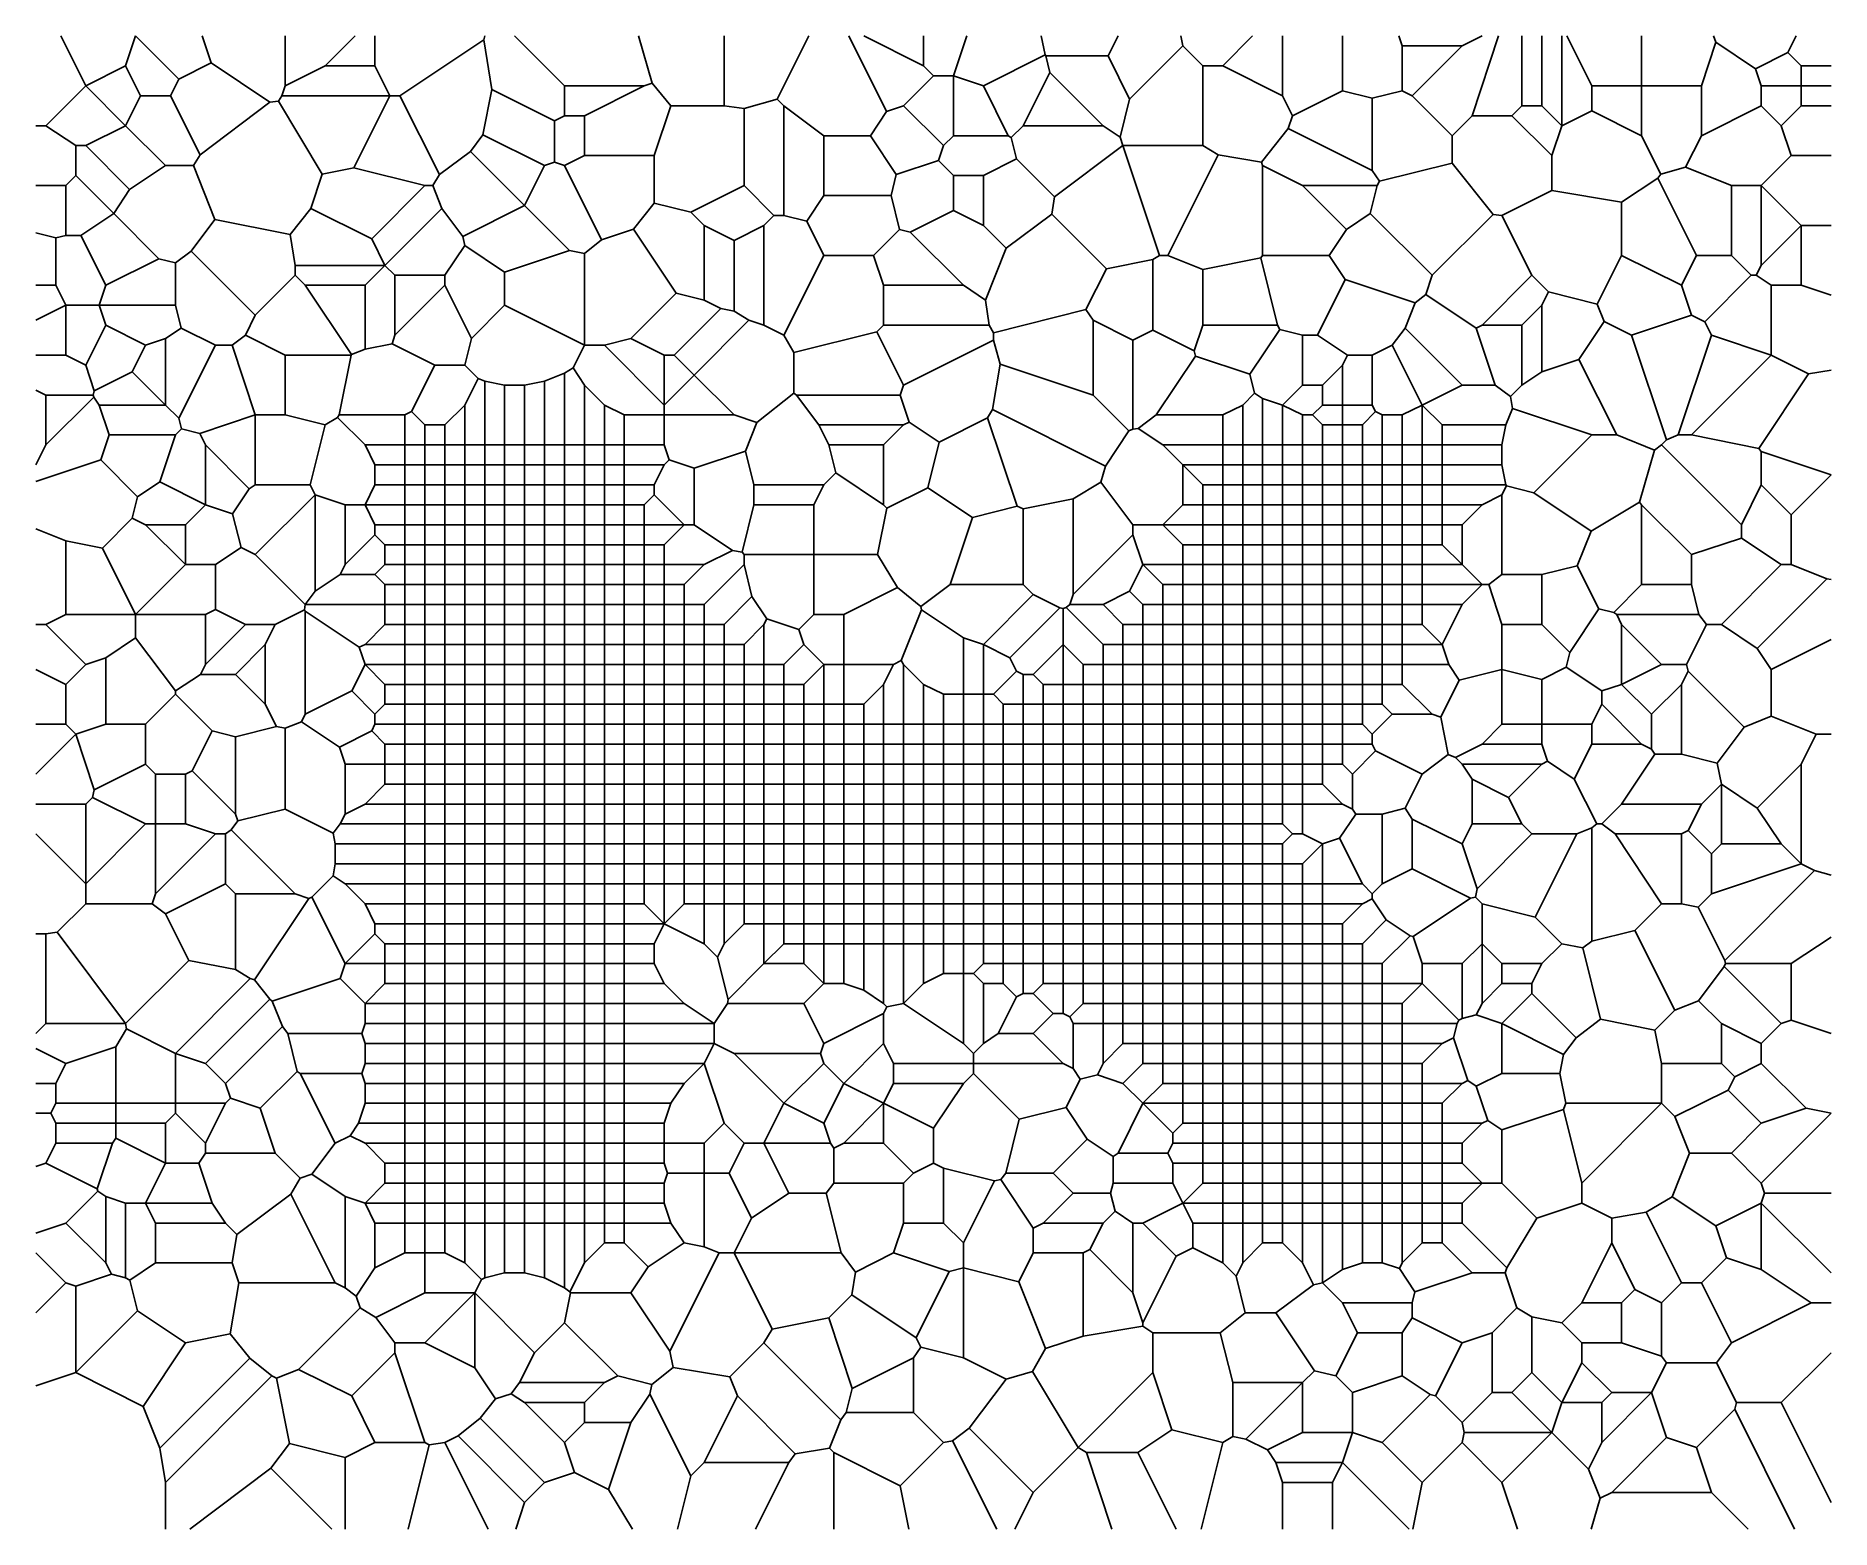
# Model space of a CAD drawing. Extents: x 0 to 238, y 0 to 198.
import ezdxf

# ---------------------------------------------------------------- set-up
doc = ezdxf.new("R2010")
doc.units = 0

msp = doc.modelspace()

# ---------------------------------------------------------------- linework, layer by layer
at = {"layer": 'Layer 1', "color": 8}
for points in [[(6.614575, 191.399425), (3.307288, 198.014)], [(11.906235, 194.045255), (13.22915, 198.014)], [(18.961782, 192.281368), (13.22915, 198.014)], [(13.22915, 198.014), (13.22915, 198.014)], [(23.245506, 194.423231), (22.048583, 198.014)], [(33.072875, 191.399425), (33.072875, 198.014)], [(42.33328, 198.014), (38.364535, 194.045255)], [(44.97911, 198.014), (44.97911, 194.045255)], [(59.398884, 197.484834), (59.531175, 198.014)], [(70.114495, 191.399425), (63.49992, 198.014)], [(81.73314, 191.744533), (79.941864, 198.014)], [(91.281135, 188.753595), (91.281135, 198.014)], [(98.336682, 189.635538), (102.525913, 198.014)], [(112.825751, 187.997644), (107.817573, 198.014)], [(117.739435, 194.045255), (109.801945, 198.014)], [(117.739435, 194.045255), (117.739435, 198.014)], [(121.70818, 192.72234), (123.472067, 198.014)], [(133.854945, 195.488435), (133.349832, 198.014)], [(143.536278, 198.014), (142.213363, 195.36817)], [(152.135225, 196.691085), (151.870642, 198.014)], [(161.39563, 198.014), (157.426885, 194.045255)], [(165.364375, 190.07651), (165.364375, 198.014)], [(173.301865, 190.737967), (173.301865, 198.014)], [(180.798383, 198.014), (181.239355, 196.691085)], [(191.822675, 198.014), (189.176845, 196.691085)], [(194.027533, 198.014), (190.49976, 187.43068)], [(197.114335, 188.753595), (197.114335, 198.014)], [(199.760165, 188.753595), (199.760165, 198.014)], [(202.405995, 186.107765), (202.405995, 198.014)], [(203.067453, 198.014), (206.37474, 191.399425)], [(212.989315, 191.399425), (212.989315, 198.014)], [(222.851045, 197.172145), (222.514303, 198.014)], [(232.392068, 195.809142), (233.494498, 198.014)], [(59.398884, 197.484834), (48.286397, 190.07651)], [(60.493295, 190.918365), (59.398884, 197.484834)], [(133.854945, 195.488435), (125.676925, 191.399425)], [(133.854945, 195.488435), (133.945144, 195.36817)], [(134.496358, 193.163312), (133.945144, 195.36817)], [(133.945144, 195.36817), (142.213363, 195.36817)], [(145.079678, 189.635538), (142.213363, 195.36817)], [(152.135225, 196.691085), (145.079678, 189.635538)], [(152.135225, 196.691085), (154.781055, 194.045255)], [(181.239355, 190.737967), (181.239355, 196.691085)], [(189.176845, 196.691085), (181.239355, 196.691085)], [(182.56227, 190.07651), (189.176845, 196.691085)], [(220.926805, 191.399425), (222.851045, 197.172145)], [(222.851045, 197.172145), (228.108344, 193.667279)], [(232.392068, 195.809142), (228.108344, 193.667279)], [(232.392068, 195.809142), (234.155955, 194.045255)], [(11.906235, 194.045255), (6.614575, 191.399425)], [(11.906235, 194.045255), (13.890608, 190.07651)], [(23.245506, 194.423231), (18.961782, 192.281368)], [(31.049593, 189.220506), (23.245506, 194.423231)], [(38.364535, 194.045255), (33.072875, 191.399425)], [(44.97911, 194.045255), (38.364535, 194.045255)], [(46.963483, 190.07651), (44.97911, 194.045255)], [(117.739435, 194.045255), (119.06235, 192.72234)], [(130.968585, 186.107765), (134.496358, 193.163312)], [(141.551905, 186.107765), (134.496358, 193.163312)], [(154.781055, 183.461935), (154.781055, 194.045255)], [(154.781055, 194.045255), (157.426885, 194.045255)], [(165.364375, 190.07651), (157.426885, 194.045255)], [(228.864295, 191.399425), (228.108344, 193.667279)], [(234.155955, 191.399425), (234.155955, 194.045255)], [(234.155955, 194.045255), (238.1247, 194.045255)], [(1.322915, 186.107765), (6.614575, 191.399425)], [(11.906235, 186.107765), (6.614575, 191.399425)], [(6.614575, 191.399425), (6.614575, 191.399425)], [(17.859352, 190.07651), (18.961782, 192.281368)], [(32.631903, 190.07651), (33.072875, 191.399425)], [(59.290645, 184.905115), (60.493295, 190.918365)], [(68.79158, 186.769223), (60.493295, 190.918365)], [(80.697815, 191.399425), (70.114495, 191.399425)], [(70.114495, 191.399425), (70.114495, 187.43068)], [(80.697815, 191.399425), (72.760325, 187.43068)], [(80.697815, 191.399425), (81.73314, 191.744533)], [(84.225588, 188.753595), (81.73314, 191.744533)], [(115.093605, 188.753595), (119.06235, 192.72234)], [(121.70818, 192.72234), (119.06235, 192.72234)], [(121.70818, 184.78485), (121.70818, 192.72234)], [(121.70818, 192.72234), (121.70818, 192.72234)], [(121.70818, 192.72234), (125.676925, 191.399425)], [(128.984213, 184.78485), (125.676925, 191.399425)], [(166.68729, 187.43068), (173.301865, 190.737967)], [(173.301865, 190.737967), (177.27061, 189.745781)], [(177.27061, 189.745781), (181.239355, 190.737967)], [(181.239355, 190.737967), (182.56227, 190.07651)], [(206.37474, 188.092138), (206.37474, 191.399425)], [(212.989315, 191.399425), (206.37474, 191.399425)], [(212.989315, 184.78485), (212.989315, 191.399425)], [(212.989315, 191.399425), (212.989315, 191.399425)], [(220.926805, 191.399425), (212.989315, 191.399425)], [(220.926805, 191.399425), (220.926805, 184.78485)], [(228.864295, 188.753595), (228.864295, 191.399425)], [(234.155955, 191.399425), (228.864295, 191.399425)], [(234.155955, 191.399425), (234.155955, 191.399425)], [(234.155955, 191.399425), (234.155955, 188.753595)], [(234.155955, 191.399425), (238.1247, 191.399425)], [(11.906235, 186.107765), (13.890608, 190.07651)], [(17.859352, 190.07651), (13.890608, 190.07651)], [(21.767965, 182.259285), (17.859352, 190.07651)], [(31.049593, 189.220506), (21.767965, 182.259285)], [(31.049593, 189.220506), (32.167723, 189.380239)], [(32.167723, 189.380239), (32.631903, 190.07651)], [(37.986559, 179.682178), (32.167723, 189.380239)], [(46.963483, 190.07651), (32.631903, 190.07651)], [(46.963483, 190.07651), (42.186289, 180.522124)], [(46.963483, 190.07651), (46.963483, 190.07651)], [(46.963483, 190.07651), (48.286397, 190.07651)], [(53.517925, 179.613455), (48.286397, 190.07651)], [(82.02073, 182.13902), (84.225588, 188.753595)], [(84.225588, 188.753595), (91.281135, 188.753595)], [(93.926965, 188.375619), (91.281135, 188.753595)], [(93.926965, 188.375619), (98.336682, 189.635538)], [(93.926965, 188.375619), (93.926965, 178.170275)], [(99.218625, 188.753595), (98.336682, 189.635538)], [(99.218625, 174.20153), (99.218625, 188.753595)], [(104.510285, 184.78485), (99.218625, 188.753595)], [(115.093605, 188.753595), (112.825751, 187.997644)], [(120.385265, 183.461935), (115.093605, 188.753595)], [(143.819759, 184.595862), (145.079678, 189.635538)], [(165.364375, 190.07651), (166.68729, 187.43068)], [(177.27061, 180.154648), (177.27061, 189.745781)], [(187.85393, 184.78485), (182.56227, 190.07651)], [(195.79142, 187.43068), (197.114335, 188.753595)], [(199.760165, 188.753595), (197.114335, 188.753595)], [(202.405995, 186.107765), (199.760165, 188.753595)], [(220.926805, 184.78485), (228.864295, 188.753595)], [(228.864295, 188.753595), (231.510125, 186.107765)], [(231.510125, 186.107765), (234.155955, 188.753595)], [(234.155955, 188.753595), (238.1247, 188.753595)], [(1.322915, 186.107765), (0, 186.107765)], [(5.29166, 183.461935), (1.322915, 186.107765)], [(6.614575, 183.461935), (11.906235, 186.107765)], [(17.197895, 180.816105), (11.906235, 186.107765)], [(11.906235, 186.107765), (11.906235, 186.107765)], [(68.79158, 186.769223), (70.114495, 187.43068)], [(68.79158, 186.769223), (68.79158, 181.257077)], [(72.760325, 187.43068), (70.114495, 187.43068)], [(72.760325, 187.43068), (72.760325, 182.13902)], [(110.683888, 184.78485), (112.825751, 187.997644)], [(129.381087, 184.520267), (130.968585, 186.107765)], [(141.551905, 186.107765), (130.968585, 186.107765)], [(141.551905, 186.107765), (143.819759, 184.595862)], [(166.120326, 185.729789), (166.68729, 187.43068)], [(187.85393, 184.78485), (190.49976, 187.43068)], [(190.49976, 187.43068), (195.79142, 187.43068)], [(201.08308, 182.13902), (195.79142, 187.43068)], [(201.08308, 182.13902), (202.405995, 186.107765)], [(206.37474, 188.092138), (202.405995, 186.107765)], [(202.405995, 186.107765), (202.405995, 186.107765)], [(206.37474, 188.092138), (212.989315, 184.78485)], [(231.510125, 186.107765), (232.83304, 182.13902)], [(5.29166, 179.49319), (5.29166, 183.461935)], [(5.29166, 183.461935), (6.614575, 183.461935)], [(12.435401, 177.641109), (6.614575, 183.461935)], [(57.641296, 182.705984), (59.290645, 184.905115)], [(67.468665, 180.816105), (59.290645, 184.905115)], [(104.510285, 176.84736), (104.510285, 184.78485)], [(104.510285, 184.78485), (110.683888, 184.78485)], [(114.131485, 179.613455), (110.683888, 184.78485)], [(119.723808, 181.477563), (120.385265, 183.461935)], [(120.385265, 183.461935), (121.70818, 184.78485)], [(121.70818, 184.78485), (128.984213, 184.78485)], [(128.984213, 184.78485), (129.381087, 184.520267)], [(130.086642, 181.698048), (129.381087, 184.520267)], [(135.126318, 176.658372), (144.197735, 183.461935)], [(143.819759, 184.595862), (144.197735, 183.461935)], [(149.048423, 168.90987), (144.197735, 183.461935)], [(144.197735, 183.461935), (144.197735, 183.461935)], [(154.781055, 183.461935), (144.197735, 183.461935)], [(154.781055, 183.461935), (156.816309, 182.240783)], [(162.562908, 181.283016), (166.120326, 185.729789)], [(166.120326, 185.729789), (177.27061, 180.154648)], [(187.85393, 181.146834), (187.85393, 184.78485)], [(212.989315, 184.78485), (215.552463, 179.658554)], [(218.83219, 180.595619), (220.926805, 184.78485)], [(20.902057, 180.816105), (21.767965, 182.259285)], [(57.641296, 182.705984), (53.517925, 179.613455)], [(64.822835, 175.524445), (57.641296, 182.705984)], [(67.468665, 180.816105), (68.79158, 181.257077)], [(70.114495, 180.816105), (68.79158, 181.257077)], [(70.114495, 180.816105), (72.760325, 182.13902)], [(82.02073, 182.13902), (72.760325, 182.13902)], [(82.02073, 182.13902), (82.02073, 175.855174)], [(114.131485, 179.613455), (119.723808, 181.477563)], [(121.70818, 179.49319), (119.723808, 181.477563)], [(130.086642, 181.698048), (125.676925, 179.49319)], [(130.086642, 181.698048), (135.126318, 176.658372)], [(150.150853, 168.90987), (156.816309, 182.240783)], [(156.816309, 182.240783), (162.562908, 181.283016)], [(162.718545, 180.816105), (162.562908, 181.283016)], [(187.85393, 181.146834), (178.215549, 178.737239)], [(187.85393, 181.146834), (193.292581, 174.348521)], [(201.08308, 182.13902), (201.08308, 177.508818)], [(228.864295, 178.170275), (232.83304, 182.13902)], [(232.83304, 182.13902), (238.1247, 182.13902)], [(5.29166, 179.49319), (3.968745, 178.170275)], [(10.318737, 174.466113), (5.29166, 179.49319)], [(17.197895, 180.816105), (12.435401, 177.641109)], [(20.902057, 180.816105), (17.197895, 180.816105)], [(23.754952, 173.683868), (20.902057, 180.816105)], [(36.474656, 175.146469), (37.986559, 179.682178)], [(42.186289, 180.522124), (37.986559, 179.682178)], [(51.593685, 178.170275), (42.186289, 180.522124)], [(52.652017, 178.170275), (53.517925, 179.613455)], [(64.822835, 175.524445), (67.468665, 180.816105)], [(75.028179, 170.988736), (70.114495, 180.816105)], [(114.131485, 179.613455), (113.439961, 176.84736)], [(121.70818, 174.862988), (121.70818, 179.49319)], [(121.70818, 179.49319), (125.676925, 179.49319)], [(125.676925, 172.878615), (125.676925, 179.49319)], [(162.718545, 168.90987), (162.718545, 180.816105)], [(162.718545, 180.816105), (168.010205, 178.170275)], [(178.215549, 178.737239), (177.27061, 180.154648)], [(177.932068, 178.170275), (178.215549, 178.737239)], [(210.343485, 175.965417), (215.139052, 179.162461)], [(215.139052, 179.162461), (215.552463, 179.658554)], [(215.139052, 179.162461), (220.265348, 168.90987)], [(215.552463, 179.658554), (218.83219, 180.595619)], [(218.83219, 180.595619), (224.89555, 178.170275)], [(3.968745, 178.170275), (0, 178.170275)], [(3.968745, 178.170275), (3.968745, 171.5557)], [(10.318737, 174.466113), (12.435401, 177.641109)], [(51.593685, 178.170275), (44.538138, 171.114728)], [(51.593685, 178.170275), (52.652017, 178.170275)], [(53.861539, 175.146469), (52.652017, 178.170275)], [(86.871418, 174.642502), (93.926965, 178.170275)], [(97.89571, 174.20153), (93.926965, 178.170275)], [(102.242431, 173.445579), (104.510285, 176.84736)], [(113.439961, 176.84736), (104.510285, 176.84736)], [(114.564439, 172.349449), (113.439961, 176.84736)], [(134.748342, 174.390518), (135.126318, 176.658372)], [(173.831031, 172.349449), (168.010205, 178.170275)], [(177.932068, 178.170275), (168.010205, 178.170275)], [(177.932068, 178.170275), (177.006027, 174.466113)], [(194.468505, 174.20153), (201.08308, 177.508818)], [(201.08308, 177.508818), (210.343485, 175.965417)], [(224.89555, 168.90987), (224.89555, 178.170275)], [(224.89555, 178.170275), (228.864295, 178.170275)], [(228.864295, 167.586955), (228.864295, 178.170275)], [(228.864295, 178.170275), (228.864295, 178.170275)], [(228.864295, 178.170275), (234.155955, 172.878615)], [(5.953118, 171.5557), (10.318737, 174.466113)], [(16.315952, 168.468898), (10.318737, 174.466113)], [(10.318737, 174.466113), (10.318737, 174.466113)], [(33.711524, 171.692553), (36.474656, 175.146469)], [(44.538138, 171.114728), (36.474656, 175.146469)], [(53.861539, 175.146469), (46.302025, 167.586955)], [(56.644815, 171.435435), (53.861539, 175.146469)], [(64.822835, 175.524445), (56.644815, 171.435435)], [(70.775953, 169.571327), (64.822835, 175.524445)], [(64.822835, 175.524445), (64.822835, 175.524445)], [(79.254635, 172.397555), (82.02073, 175.855174)], [(86.871418, 174.642502), (82.02073, 175.855174)], [(88.635305, 172.878615), (86.871418, 174.642502)], [(96.572795, 172.878615), (97.89571, 174.20153)], [(97.89571, 174.20153), (99.218625, 174.20153)], [(102.242431, 173.445579), (99.218625, 174.20153)], [(121.70818, 174.862988), (115.975548, 171.996672)], [(121.70818, 174.862988), (125.676925, 172.878615)], [(128.700731, 169.854809), (134.748342, 174.390518)], [(141.992877, 167.145983), (134.748342, 174.390518)], [(173.831031, 172.349449), (177.006027, 174.466113)], [(177.006027, 174.466113), (185.2081, 166.26404)], [(185.2081, 166.26404), (193.292581, 174.348521)], [(193.292581, 174.348521), (194.468505, 174.20153)], [(198.43725, 166.26404), (194.468505, 174.20153)], [(210.343485, 168.90987), (210.343485, 175.965417)], [(2.64583, 171.224971), (0, 171.886429)], [(2.64583, 171.224971), (3.968745, 171.5557)], [(5.953118, 171.5557), (3.968745, 171.5557)], [(5.953118, 171.5557), (9.260405, 164.941125)], [(20.599676, 169.476834), (23.754952, 173.683868)], [(33.711524, 171.692553), (23.754952, 173.683868)], [(34.39579, 167.586955), (33.711524, 171.692553)], [(79.254635, 172.397555), (75.028179, 170.988736)], [(84.931143, 163.882793), (79.254635, 172.397555)], [(92.60405, 170.894243), (88.635305, 172.878615)], [(88.635305, 172.878615), (88.635305, 162.956752)], [(96.572795, 172.878615), (92.60405, 170.894243)], [(96.572795, 159.649465), (96.572795, 172.878615)], [(104.510285, 168.90987), (102.242431, 173.445579)], [(111.12486, 168.90987), (114.564439, 172.349449)], [(114.564439, 172.349449), (115.975548, 171.996672)], [(123.031095, 164.941125), (115.975548, 171.996672)], [(128.700731, 169.854809), (125.676925, 172.878615)], [(171.537978, 168.90987), (173.831031, 172.349449)], [(228.864295, 167.586955), (234.155955, 172.878615)], [(234.155955, 164.941125), (234.155955, 172.878615)], [(234.155955, 172.878615), (234.155955, 172.878615)], [(234.155955, 172.878615), (238.1247, 172.878615)], [(2.64583, 164.941125), (2.64583, 171.224971)], [(18.52081, 167.917684), (20.599676, 169.476834)], [(29.10413, 160.97238), (20.599676, 169.476834)], [(46.302025, 167.586955), (44.538138, 171.114728)], [(54.239515, 166.26404), (56.885345, 170.232785)], [(56.885345, 170.232785), (56.644815, 171.435435)], [(62.177005, 166.705012), (56.885345, 170.232785)], [(70.775953, 169.571327), (62.177005, 166.705012)], [(70.775953, 169.571327), (72.760325, 169.174453)], [(72.760325, 169.174453), (75.028179, 170.988736)], [(72.760325, 157.003635), (72.760325, 169.174453)], [(92.60405, 170.894243), (92.60405, 161.501546)], [(125.955433, 162.991566), (128.700731, 169.854809)], [(16.315952, 168.468898), (9.260405, 164.941125)], [(18.52081, 167.917684), (16.315952, 168.468898)], [(18.52081, 162.295295), (18.52081, 167.917684)], [(46.302025, 167.586955), (34.39579, 167.586955)], [(34.39579, 166.26404), (34.39579, 167.586955)], [(43.656195, 164.941125), (46.302025, 167.586955)], [(47.62494, 166.26404), (46.302025, 167.586955)], [(46.302025, 167.586955), (46.302025, 167.586955)], [(46.302025, 167.586955), (46.302025, 167.586955)], [(62.177005, 166.705012), (62.177005, 162.295295)], [(99.218625, 158.32655), (104.510285, 168.90987)], [(111.12486, 168.90987), (104.510285, 168.90987)], [(112.447775, 164.941125), (111.12486, 168.90987)], [(139.284051, 161.728331), (141.992877, 167.145983)], [(141.992877, 167.145983), (148.16648, 168.380704)], [(148.16648, 168.380704), (149.048423, 168.90987)], [(148.16648, 158.988008), (148.16648, 168.380704)], [(150.150853, 168.90987), (149.048423, 168.90987)], [(150.150853, 168.90987), (154.781055, 167.057789)], [(154.781055, 167.057789), (162.466561, 168.59489)], [(154.781055, 159.649465), (154.781055, 167.057789)], [(162.466561, 168.59489), (162.718545, 168.90987)], [(164.702918, 159.649465), (162.466561, 168.59489)], [(162.718545, 168.90987), (171.537978, 168.90987)], [(173.679841, 165.697076), (171.537978, 168.90987)], [(207.109693, 162.442286), (210.343485, 168.90987)], [(210.343485, 168.90987), (218.280975, 164.941125)], [(218.280975, 164.941125), (220.265348, 168.90987)], [(220.265348, 168.90987), (224.89555, 168.90987)], [(224.89555, 168.90987), (227.54138, 166.26404)], [(228.864295, 167.586955), (228.202838, 166.26404)], [(2.64583, 164.941125), (0, 164.941125)], [(2.64583, 164.941125), (3.968745, 162.295295)], [(8.378462, 162.295295), (9.260405, 164.941125)], [(34.39579, 166.26404), (29.10413, 160.97238)], [(35.718705, 164.941125), (34.39579, 166.26404)], [(43.656195, 164.941125), (35.718705, 164.941125)], [(41.84589, 155.750347), (35.718705, 164.941125)], [(43.656195, 164.941125), (43.656195, 156.474469)], [(54.239515, 166.26404), (47.62494, 166.26404)], [(47.62494, 158.32655), (47.62494, 166.26404)], [(54.239515, 164.941125), (47.62494, 158.32655)], [(54.239515, 164.941125), (54.239515, 166.26404)], [(57.767288, 157.885578), (54.239515, 164.941125)], [(123.031095, 164.941125), (112.447775, 164.941125)], [(112.447775, 159.649465), (112.447775, 164.941125)], [(123.031095, 164.941125), (125.955433, 162.991566)], [(169.994578, 158.32655), (173.679841, 165.697076)], [(173.679841, 165.697076), (182.951363, 162.606569)], [(185.2081, 166.26404), (184.366245, 163.738475)], [(191.822675, 159.649465), (198.43725, 166.26404)], [(198.43725, 166.26404), (200.642108, 164.059182)], [(219.60389, 160.97238), (218.280975, 164.941125)], [(221.367777, 160.090437), (227.54138, 166.26404)], [(227.54138, 166.26404), (228.202838, 166.26404)], [(228.202838, 166.26404), (230.18721, 164.941125)], [(230.18721, 155.68072), (230.18721, 164.941125)], [(230.18721, 164.941125), (234.155955, 164.941125)], [(234.155955, 164.941125), (238.1247, 163.61821)], [(3.968745, 162.295295), (0, 160.310923)], [(8.378462, 162.295295), (3.968745, 162.295295)], [(3.968745, 155.68072), (3.968745, 162.295295)], [(3.968745, 162.295295), (3.968745, 162.295295)], [(18.52081, 162.295295), (8.378462, 162.295295)], [(9.260405, 159.649465), (8.378462, 162.295295)], [(8.378462, 162.295295), (8.378462, 162.295295)], [(18.52081, 162.295295), (19.276761, 159.271489)], [(62.177005, 162.295295), (57.767288, 157.885578)], [(72.760325, 157.003635), (62.177005, 162.295295)], [(78.933928, 157.885578), (84.931143, 163.882793)], [(84.931143, 163.882793), (88.635305, 162.956752)], [(90.840163, 161.854323), (88.635305, 162.956752)], [(126.432876, 159.649465), (125.955433, 162.991566)], [(181.617331, 159.271489), (182.951363, 162.606569)], [(182.951363, 162.606569), (184.366245, 163.738475)], [(184.366245, 163.738475), (191.066724, 159.271489)], [(197.114335, 159.649465), (199.760165, 162.295295)], [(199.760165, 162.295295), (200.642108, 164.059182)], [(199.760165, 153.475862), (199.760165, 162.295295)], [(200.642108, 164.059182), (207.109693, 162.442286)], [(208.028384, 160.145558), (207.109693, 162.442286)], [(9.260405, 159.649465), (6.614575, 154.357805)], [(14.552065, 157.003635), (9.260405, 159.649465)], [(27.781215, 158.32655), (29.10413, 160.97238)], [(84.66656, 155.68072), (90.840163, 161.854323)], [(94.588423, 160.310923), (87.31239, 153.03489)], [(90.840163, 161.854323), (92.60405, 161.501546)], [(94.588423, 160.310923), (92.60405, 161.501546)], [(94.588423, 160.310923), (96.572795, 159.649465)], [(99.218625, 158.32655), (96.572795, 159.649465)], [(111.565832, 158.767522), (112.447775, 159.649465)], [(126.432876, 159.649465), (112.447775, 159.649465)], [(126.432876, 159.649465), (126.99984, 158.657279)], [(126.99984, 158.657279), (139.284051, 161.728331)], [(140.22899, 160.310923), (139.284051, 161.728331)], [(140.22899, 150.38906), (140.22899, 160.310923)], [(140.22899, 160.310923), (145.52065, 157.665093)], [(153.647128, 156.247684), (154.781055, 159.649465)], [(164.702918, 159.649465), (154.781055, 159.649465)], [(164.702918, 159.649465), (164.986399, 159.082501)], [(191.066724, 159.271489), (191.822675, 159.649465)], [(197.114335, 159.649465), (191.822675, 159.649465)], [(197.114335, 151.711975), (197.114335, 159.649465)], [(204.673849, 155.113756), (208.028384, 160.145558)], [(208.028384, 160.145558), (211.6664, 158.32655)], [(219.60389, 160.97238), (211.6664, 158.32655)], [(219.60389, 160.97238), (221.367777, 160.090437)], [(221.367777, 160.090437), (222.24972, 158.32655)], [(17.197895, 157.885578), (14.552065, 157.003635)], [(17.197895, 157.885578), (19.276761, 159.271489)], [(17.197895, 157.885578), (17.197895, 149.066145)], [(23.81247, 157.003635), (19.276761, 159.271489)], [(26.017328, 157.003635), (27.781215, 158.32655)], [(33.072875, 155.68072), (27.781215, 158.32655)], [(47.246964, 157.192623), (43.656195, 156.474469)], [(47.246964, 157.192623), (47.62494, 158.32655)], [(52.9166, 154.357805), (47.246964, 157.192623)], [(56.885345, 154.357805), (57.767288, 157.885578)], [(75.406155, 157.003635), (78.933928, 157.885578)], [(83.343645, 155.68072), (78.933928, 157.885578)], [(100.54154, 156.011449), (99.218625, 158.32655)], [(100.54154, 156.011449), (111.565832, 158.767522)], [(115.093605, 151.711975), (111.565832, 158.767522)], [(115.093605, 151.711975), (126.99984, 157.665093)], [(126.99984, 157.665093), (126.99984, 158.657279)], [(126.99984, 157.665093), (127.904992, 154.497059)], [(148.16648, 158.988008), (145.52065, 157.665093)], [(145.52065, 145.853351), (145.52065, 157.665093)], [(148.16648, 158.988008), (153.647128, 156.247684)], [(161.034835, 153.155155), (164.986399, 159.082501)], [(164.986399, 159.082501), (168.010205, 158.32655)], [(168.010205, 151.711975), (168.010205, 158.32655)], [(168.010205, 158.32655), (169.994578, 158.32655)], [(169.994578, 158.32655), (173.963323, 155.68072)], [(179.91644, 157.003635), (181.617331, 159.271489)], [(189.176845, 151.711975), (181.617331, 159.271489)], [(193.586562, 151.711975), (191.066724, 159.271489)], [(216.296603, 144.435943), (211.6664, 158.32655)], [(217.840003, 145.0974), (222.24972, 158.32655)], [(222.24972, 158.32655), (230.18721, 155.68072)], [(3.968745, 155.68072), (0, 155.68072)], [(6.614575, 154.357805), (3.968745, 155.68072)], [(12.788178, 153.475862), (14.552065, 157.003635)], [(23.81247, 157.003635), (18.961782, 147.302258)], [(23.81247, 157.003635), (26.017328, 157.003635)], [(26.017328, 157.003635), (29.10413, 147.74323)], [(41.804114, 155.68072), (33.072875, 155.68072)], [(33.072875, 155.68072), (33.072875, 147.74323)], [(40.216616, 147.74323), (41.804114, 155.68072)], [(41.804114, 155.68072), (41.84589, 155.750347)], [(43.656195, 156.474469), (41.84589, 155.750347)], [(71.248422, 153.979829), (72.760325, 157.003635)], [(75.406155, 157.003635), (72.760325, 157.003635)], [(72.760325, 157.003635), (72.760325, 157.003635)], [(83.343645, 149.066145), (75.406155, 157.003635)], [(83.343645, 149.066145), (83.343645, 155.68072)], [(83.343645, 155.68072), (84.66656, 155.68072)], [(87.31239, 153.03489), (84.66656, 155.68072)], [(100.54154, 150.653643), (100.54154, 156.011449)], [(148.607452, 147.74323), (153.818935, 155.560455)], [(153.647128, 156.247684), (153.818935, 155.560455)], [(161.034835, 153.155155), (153.818935, 155.560455)], [(173.301865, 154.357805), (173.963323, 155.68072)], [(173.963323, 155.68072), (177.27061, 155.68072)], [(177.27061, 155.68072), (179.91644, 157.003635)], [(177.27061, 149.066145), (177.27061, 155.68072)], [(179.91644, 157.003635), (183.885185, 149.066145)], [(199.760165, 153.475862), (204.673849, 155.113756)], [(209.682028, 145.0974), (204.673849, 155.113756)], [(219.60389, 145.0974), (230.18721, 155.68072)], [(230.18721, 155.68072), (230.18721, 155.68072)], [(230.18721, 155.68072), (235.148141, 153.200254)], [(7.748502, 150.956024), (6.614575, 154.357805)], [(12.788178, 153.475862), (7.748502, 150.956024)], [(17.197895, 149.066145), (12.788178, 153.475862)], [(52.9166, 154.357805), (49.829798, 148.184202)], [(52.9166, 154.357805), (56.885345, 154.357805)], [(58.649232, 152.593918), (56.885345, 154.357805)], [(56.885345, 149.066145), (58.649232, 152.593918)], [(59.531175, 152.241141), (58.649232, 152.593918)], [(70.114495, 153.299473), (67.468665, 152.241141)], [(70.114495, 153.299473), (71.248422, 153.979829)], [(70.114495, 153.299473), (70.114495, 143.774485)], [(72.760325, 151.711975), (71.248422, 153.979829)], [(87.31239, 153.03489), (83.343645, 149.066145)], [(92.60405, 147.74323), (87.31239, 153.03489)], [(87.31239, 153.03489), (87.31239, 153.03489)], [(126.898077, 148.455569), (127.904992, 154.497059)], [(127.904992, 154.497059), (140.22899, 150.38906)], [(161.660213, 150.653643), (161.034835, 153.155155)], [(170.656035, 151.711975), (173.301865, 154.357805)], [(173.301865, 149.066145), (173.301865, 154.357805)], [(197.114335, 151.711975), (199.760165, 153.475862)], [(228.553021, 143.307574), (235.148141, 153.200254)], [(235.148141, 153.200254), (238.1247, 153.696348)], [(1.322915, 150.38906), (0, 151.050518)], [(7.606761, 150.38906), (1.322915, 150.38906)], [(1.322915, 143.774485), (1.322915, 150.38906)], [(7.672907, 150.124477), (1.322915, 143.774485)], [(7.606761, 150.38906), (7.748502, 150.956024)], [(7.672907, 150.124477), (7.606761, 150.38906)], [(8.378462, 149.066145), (7.672907, 150.124477)], [(62.177005, 151.711975), (59.531175, 152.241141)], [(59.531175, 152.241141), (59.531175, 143.774485)], [(64.822835, 151.711975), (62.177005, 151.711975)], [(62.177005, 151.711975), (62.177005, 143.774485)], [(67.468665, 152.241141), (64.822835, 151.711975)], [(64.822835, 143.774485), (64.822835, 151.711975)], [(67.468665, 152.241141), (67.468665, 143.774485)], [(75.406155, 149.066145), (72.760325, 151.711975)], [(72.760325, 143.774485), (72.760325, 151.711975)], [(95.638973, 146.731589), (100.54154, 150.653643)], [(100.872269, 150.38906), (100.54154, 150.653643)], [(103.848827, 146.420315), (100.872269, 150.38906)], [(100.872269, 150.38906), (114.652633, 150.38906)], [(115.093605, 151.711975), (114.652633, 150.38906)], [(115.849556, 146.798291), (114.652633, 150.38906)], [(144.991484, 145.626566), (140.22899, 150.38906)], [(160.072715, 149.066145), (161.660213, 150.653643)], [(161.660213, 150.653643), (162.718545, 149.948088)], [(165.364375, 149.066145), (168.010205, 151.711975)], [(168.010205, 151.711975), (170.656035, 151.711975)], [(170.656035, 151.711975), (170.656035, 149.066145)], [(183.885185, 149.066145), (189.176845, 151.711975)], [(189.176845, 151.711975), (193.586562, 151.711975)], [(193.586562, 151.711975), (195.602432, 150.200072)], [(195.602432, 150.200072), (197.114335, 151.711975)], [(195.602432, 150.200072), (195.869239, 148.599234)], [(17.197895, 149.066145), (8.378462, 149.066145)], [(9.701377, 145.0974), (8.378462, 149.066145)], [(18.961782, 147.302258), (17.197895, 149.066145)], [(17.197895, 149.066145), (17.197895, 149.066145)], [(21.733604, 145.286388), (29.10413, 147.74323)], [(29.10413, 138.482825), (29.10413, 147.74323)], [(33.072875, 147.74323), (29.10413, 147.74323)], [(29.10413, 147.74323), (29.10413, 147.74323)], [(38.364535, 146.420315), (33.072875, 147.74323)], [(40.018179, 147.412501), (40.216616, 147.74323)], [(48.947855, 147.74323), (40.216616, 147.74323)], [(48.947855, 147.74323), (49.829798, 148.184202)], [(48.947855, 147.74323), (48.947855, 143.774485)], [(51.593685, 146.420315), (49.829798, 148.184202)], [(56.885345, 149.066145), (54.239515, 146.420315)], [(56.885345, 143.774485), (56.885345, 149.066145)], [(78.051985, 147.74323), (75.406155, 149.066145)], [(75.406155, 149.066145), (75.406155, 143.774485)], [(78.051985, 147.74323), (78.051985, 143.774485)], [(78.051985, 147.74323), (83.343645, 147.74323)], [(83.343645, 147.74323), (83.343645, 149.066145)], [(83.343645, 149.066145), (83.343645, 149.066145)], [(92.60405, 147.74323), (83.343645, 147.74323)], [(83.343645, 143.774485), (83.343645, 147.74323)], [(83.343645, 147.74323), (83.343645, 147.74323)], [(92.60405, 147.74323), (95.638973, 146.731589)], [(126.898077, 148.455569), (126.243889, 147.365254)], [(141.882634, 140.963291), (126.898077, 148.455569)], [(146.221017, 145.953404), (148.607452, 147.74323)], [(148.607452, 147.74323), (157.426885, 147.74323)], [(157.426885, 147.74323), (160.072715, 149.066145)], [(157.426885, 143.774485), (157.426885, 147.74323)], [(160.072715, 143.774485), (160.072715, 149.066145)], [(162.718545, 143.774485), (162.718545, 149.948088)], [(162.718545, 149.948088), (165.364375, 149.066145)], [(165.364375, 143.774485), (165.364375, 149.066145)], [(165.364375, 149.066145), (165.364375, 149.066145)], [(165.364375, 149.066145), (168.010205, 147.74323)], [(168.010205, 143.774485), (168.010205, 147.74323)], [(169.33312, 147.74323), (168.010205, 147.74323)], [(169.33312, 147.74323), (170.656035, 149.066145)], [(169.33312, 147.74323), (170.656035, 146.420315)], [(170.656035, 149.066145), (173.301865, 149.066145)], [(173.301865, 149.066145), (173.301865, 146.420315)], [(173.301865, 149.066145), (173.301865, 149.066145)], [(177.27061, 149.066145), (173.301865, 149.066145)], [(175.947695, 146.420315), (177.711582, 148.184202)], [(177.27061, 149.066145), (177.711582, 148.184202)], [(177.711582, 148.184202), (178.593525, 147.74323)], [(178.593525, 143.774485), (178.593525, 147.74323)], [(178.593525, 147.74323), (181.239355, 147.74323)], [(183.885185, 149.066145), (181.239355, 147.74323)], [(181.239355, 143.774485), (181.239355, 147.74323)], [(183.885185, 149.066145), (183.885185, 149.066145)], [(183.885185, 149.066145), (183.885185, 143.774485)], [(183.885185, 149.066145), (183.885185, 149.066145)], [(183.885185, 149.066145), (186.531015, 146.420315)], [(194.997671, 146.420315), (195.869239, 148.599234)], [(195.869239, 148.599234), (206.37474, 145.0974)], [(18.52081, 145.0974), (19.314559, 145.891149)], [(19.314559, 145.891149), (18.961782, 147.302258)], [(21.733604, 145.286388), (19.314559, 145.891149)], [(22.489555, 143.774485), (21.733604, 145.286388)], [(36.380163, 138.482825), (38.364535, 146.420315)], [(40.018179, 147.412501), (38.364535, 146.420315)], [(43.656195, 143.774485), (40.018179, 147.412501)], [(54.239515, 146.420315), (51.593685, 146.420315)], [(51.593685, 143.774485), (51.593685, 146.420315)], [(54.239515, 143.774485), (54.239515, 146.420315)], [(94.13049, 142.960383), (95.638973, 146.731589)], [(105.171743, 143.774485), (103.848827, 146.420315)], [(115.093605, 146.420315), (103.848827, 146.420315)], [(112.447775, 143.774485), (115.093605, 146.420315)], [(115.093605, 146.420315), (115.849556, 146.798291)], [(115.849556, 146.798291), (119.818301, 144.152461)], [(119.818301, 144.152461), (126.243889, 147.365254)], [(130.154483, 135.63347), (126.243889, 147.365254)], [(141.882634, 140.963291), (144.991484, 145.626566)], [(144.991484, 145.626566), (145.52065, 145.853351)], [(145.52065, 145.853351), (146.221017, 145.953404)], [(149.489395, 143.774485), (146.221017, 145.953404)], [(170.656035, 143.774485), (170.656035, 146.420315)], [(170.656035, 146.420315), (173.301865, 146.420315)], [(173.301865, 146.420315), (173.301865, 146.420315)], [(173.301865, 146.420315), (173.301865, 143.774485)], [(173.301865, 146.420315), (175.947695, 146.420315)], [(175.947695, 146.420315), (175.947695, 143.774485)], [(186.531015, 143.774485), (186.531015, 146.420315)], [(194.997671, 146.420315), (186.531015, 146.420315)], [(194.468505, 143.774485), (194.997671, 146.420315)], [(0, 141.128655), (1.322915, 143.774485)], [(8.598948, 141.790113), (9.701377, 145.0974)], [(18.52081, 145.0974), (9.701377, 145.0974)], [(16.441944, 138.860801), (18.52081, 145.0974)], [(22.489555, 143.774485), (22.489555, 135.836995)], [(22.489555, 143.774485), (28.310381, 137.953659)], [(48.947855, 143.774485), (43.656195, 143.774485)], [(44.97911, 141.128655), (43.656195, 143.774485)], [(51.593685, 143.774485), (48.947855, 143.774485)], [(48.947855, 141.128655), (48.947855, 143.774485)], [(48.947855, 143.774485), (48.947855, 143.774485)], [(54.239515, 143.774485), (51.593685, 143.774485)], [(51.593685, 141.128655), (51.593685, 143.774485)], [(51.593685, 143.774485), (51.593685, 143.774485)], [(56.885345, 143.774485), (54.239515, 143.774485)], [(54.239515, 141.128655), (54.239515, 143.774485)], [(54.239515, 143.774485), (54.239515, 143.774485)], [(56.885345, 141.128655), (56.885345, 143.774485)], [(59.531175, 143.774485), (56.885345, 143.774485)], [(56.885345, 143.774485), (56.885345, 143.774485)], [(62.177005, 143.774485), (59.531175, 143.774485)], [(59.531175, 141.128655), (59.531175, 143.774485)], [(59.531175, 143.774485), (59.531175, 143.774485)], [(64.822835, 143.774485), (62.177005, 143.774485)], [(62.177005, 141.128655), (62.177005, 143.774485)], [(62.177005, 143.774485), (62.177005, 143.774485)], [(67.468665, 143.774485), (64.822835, 143.774485)], [(64.822835, 141.128655), (64.822835, 143.774485)], [(64.822835, 143.774485), (64.822835, 143.774485)], [(67.468665, 141.128655), (67.468665, 143.774485)], [(70.114495, 143.774485), (67.468665, 143.774485)], [(67.468665, 143.774485), (67.468665, 143.774485)], [(70.114495, 141.128655), (70.114495, 143.774485)], [(72.760325, 143.774485), (70.114495, 143.774485)], [(70.114495, 143.774485), (70.114495, 143.774485)], [(72.760325, 141.128655), (72.760325, 143.774485)], [(72.760325, 143.774485), (72.760325, 143.774485)], [(72.760325, 143.774485), (75.406155, 143.774485)], [(75.406155, 141.128655), (75.406155, 143.774485)], [(75.406155, 143.774485), (75.406155, 143.774485)], [(75.406155, 143.774485), (78.051985, 143.774485)], [(78.051985, 143.774485), (78.051985, 141.128655)], [(78.051985, 143.774485), (83.343645, 143.774485)], [(78.051985, 143.774485), (78.051985, 143.774485)], [(84.005103, 141.790113), (83.343645, 143.774485)], [(94.13049, 142.960383), (87.31239, 140.687683)], [(95.24988, 138.482825), (94.13049, 142.960383)], [(106.097783, 140.070323), (105.171743, 143.774485)], [(112.447775, 143.774485), (105.171743, 143.774485)], [(112.447775, 135.836995), (112.447775, 143.774485)], [(118.306399, 138.104849), (119.818301, 144.152461)], [(152.135225, 141.128655), (149.489395, 143.774485)], [(157.426885, 143.774485), (149.489395, 143.774485)], [(157.426885, 143.774485), (157.426885, 143.774485)], [(157.426885, 143.774485), (157.426885, 141.128655)], [(157.426885, 143.774485), (160.072715, 143.774485)], [(160.072715, 143.774485), (160.072715, 143.774485)], [(160.072715, 143.774485), (160.072715, 141.128655)], [(160.072715, 143.774485), (162.718545, 143.774485)], [(162.718545, 143.774485), (162.718545, 143.774485)], [(162.718545, 143.774485), (162.718545, 141.128655)], [(165.364375, 143.774485), (162.718545, 143.774485)], [(165.364375, 143.774485), (165.364375, 143.774485)], [(165.364375, 143.774485), (165.364375, 141.128655)], [(165.364375, 143.774485), (168.010205, 143.774485)], [(168.010205, 143.774485), (168.010205, 143.774485)], [(168.010205, 143.774485), (168.010205, 141.128655)], [(168.010205, 143.774485), (170.656035, 143.774485)], [(170.656035, 143.774485), (170.656035, 143.774485)], [(170.656035, 143.774485), (170.656035, 141.128655)], [(170.656035, 143.774485), (173.301865, 143.774485)], [(173.301865, 141.128655), (173.301865, 143.774485)], [(173.301865, 143.774485), (173.301865, 143.774485)], [(173.301865, 143.774485), (175.947695, 143.774485)], [(175.947695, 143.774485), (175.947695, 143.774485)], [(175.947695, 143.774485), (175.947695, 141.128655)], [(175.947695, 143.774485), (178.593525, 143.774485)], [(178.593525, 143.774485), (178.593525, 143.774485)], [(178.593525, 143.774485), (178.593525, 141.128655)], [(178.593525, 143.774485), (181.239355, 143.774485)], [(181.239355, 143.774485), (181.239355, 143.774485)], [(181.239355, 143.774485), (181.239355, 141.128655)], [(183.885185, 143.774485), (181.239355, 143.774485)], [(183.885185, 143.774485), (183.885185, 143.774485)], [(183.885185, 143.774485), (183.885185, 141.128655)], [(183.885185, 143.774485), (186.531015, 143.774485)], [(186.531015, 143.774485), (186.531015, 143.774485)], [(186.531015, 143.774485), (186.531015, 141.128655)], [(194.468505, 143.774485), (186.531015, 143.774485)], [(194.468505, 141.128655), (194.468505, 143.774485)], [(198.701833, 137.424493), (206.37474, 145.0974)], [(206.37474, 145.0974), (209.682028, 145.0974)], [(209.682028, 145.0974), (214.68536, 143.096067)], [(212.715608, 136.201937), (214.68536, 143.096067)], [(214.68536, 143.096067), (215.635145, 143.774485)], [(215.635145, 143.774485), (216.296603, 144.435943)], [(215.635145, 143.774485), (226.218465, 133.191165)], [(216.296603, 144.435943), (217.840003, 145.0974)], [(217.840003, 145.0974), (219.60389, 145.0974)], [(219.60389, 145.0974), (228.553021, 143.307574)], [(228.553021, 143.307574), (228.864295, 142.892542)], [(228.864295, 138.482825), (228.864295, 142.892542)], [(228.864295, 142.892542), (238.1247, 139.80574)], [(8.598948, 141.790113), (0, 138.923797)], [(13.493733, 136.895327), (8.598948, 141.790113)], [(48.947855, 141.128655), (44.97911, 141.128655)], [(44.97911, 138.482825), (44.97911, 141.128655)], [(51.593685, 141.128655), (48.947855, 141.128655)], [(48.947855, 138.482825), (48.947855, 141.128655)], [(48.947855, 141.128655), (48.947855, 141.128655)], [(54.239515, 141.128655), (51.593685, 141.128655)], [(51.593685, 138.482825), (51.593685, 141.128655)], [(51.593685, 141.128655), (51.593685, 141.128655)], [(56.885345, 141.128655), (54.239515, 141.128655)], [(54.239515, 138.482825), (54.239515, 141.128655)], [(54.239515, 141.128655), (54.239515, 141.128655)], [(59.531175, 141.128655), (56.885345, 141.128655)], [(56.885345, 138.482825), (56.885345, 141.128655)], [(56.885345, 141.128655), (56.885345, 141.128655)], [(62.177005, 141.128655), (59.531175, 141.128655)], [(59.531175, 138.482825), (59.531175, 141.128655)], [(59.531175, 141.128655), (59.531175, 141.128655)], [(64.822835, 141.128655), (62.177005, 141.128655)], [(62.177005, 138.482825), (62.177005, 141.128655)], [(62.177005, 141.128655), (62.177005, 141.128655)], [(67.468665, 141.128655), (64.822835, 141.128655)], [(64.822835, 138.482825), (64.822835, 141.128655)], [(64.822835, 141.128655), (64.822835, 141.128655)], [(70.114495, 141.128655), (67.468665, 141.128655)], [(67.468665, 138.482825), (67.468665, 141.128655)], [(67.468665, 141.128655), (67.468665, 141.128655)], [(70.114495, 138.482825), (70.114495, 141.128655)], [(72.760325, 141.128655), (70.114495, 141.128655)], [(70.114495, 141.128655), (70.114495, 141.128655)], [(72.760325, 138.482825), (72.760325, 141.128655)], [(75.406155, 141.128655), (72.760325, 141.128655)], [(72.760325, 141.128655), (72.760325, 141.128655)], [(75.406155, 138.482825), (75.406155, 141.128655)], [(75.406155, 141.128655), (75.406155, 141.128655)], [(75.406155, 141.128655), (78.051985, 141.128655)], [(83.343645, 141.128655), (78.051985, 141.128655)], [(78.051985, 138.482825), (78.051985, 141.128655)], [(78.051985, 141.128655), (78.051985, 141.128655)], [(82.02073, 138.482825), (83.343645, 141.128655)], [(83.343645, 141.128655), (84.005103, 141.790113)], [(87.31239, 140.687683), (84.005103, 141.790113)], [(87.31239, 133.191165), (87.31239, 140.687683)], [(141.882634, 140.963291), (141.278198, 138.847767)], [(152.135225, 135.836995), (152.135225, 141.128655)], [(152.135225, 141.128655), (154.781055, 138.482825)], [(152.135225, 141.128655), (152.135225, 141.128655)], [(157.426885, 141.128655), (152.135225, 141.128655)], [(157.426885, 138.482825), (157.426885, 141.128655)], [(157.426885, 141.128655), (157.426885, 141.128655)], [(157.426885, 141.128655), (160.072715, 141.128655)], [(160.072715, 141.128655), (160.072715, 138.482825)], [(160.072715, 141.128655), (160.072715, 141.128655)], [(160.072715, 141.128655), (162.718545, 141.128655)], [(162.718545, 141.128655), (162.718545, 138.482825)], [(162.718545, 141.128655), (162.718545, 141.128655)], [(162.718545, 141.128655), (165.364375, 141.128655)], [(165.364375, 141.128655), (165.364375, 138.482825)], [(165.364375, 141.128655), (165.364375, 141.128655)], [(165.364375, 141.128655), (168.010205, 141.128655)], [(168.010205, 141.128655), (168.010205, 141.128655)], [(168.010205, 141.128655), (168.010205, 138.482825)], [(168.010205, 141.128655), (170.656035, 141.128655)], [(170.656035, 141.128655), (170.656035, 141.128655)], [(170.656035, 141.128655), (170.656035, 138.482825)], [(170.656035, 141.128655), (173.301865, 141.128655)], [(173.301865, 141.128655), (173.301865, 141.128655)], [(173.301865, 141.128655), (173.301865, 138.482825)], [(173.301865, 141.128655), (175.947695, 141.128655)], [(175.947695, 141.128655), (175.947695, 141.128655)], [(175.947695, 141.128655), (175.947695, 138.482825)], [(175.947695, 141.128655), (178.593525, 141.128655)], [(178.593525, 141.128655), (178.593525, 141.128655)], [(178.593525, 141.128655), (178.593525, 138.482825)], [(178.593525, 141.128655), (181.239355, 141.128655)], [(181.239355, 141.128655), (181.239355, 141.128655)], [(181.239355, 141.128655), (181.239355, 138.482825)], [(181.239355, 141.128655), (183.885185, 141.128655)], [(183.885185, 141.128655), (183.885185, 141.128655)], [(183.885185, 141.128655), (183.885185, 138.482825)], [(183.885185, 141.128655), (186.531015, 141.128655)], [(186.531015, 141.128655), (186.531015, 141.128655)], [(186.531015, 141.128655), (186.531015, 138.482825)], [(186.531015, 141.128655), (194.468505, 141.128655)], [(194.997671, 138.482825), (194.468505, 141.128655)], [(16.441944, 138.860801), (13.493733, 136.895327)], [(22.489555, 135.836995), (16.441944, 138.860801)], [(29.10413, 138.482825), (28.310381, 137.953659)], [(36.380163, 138.482825), (29.10413, 138.482825)], [(37.04162, 137.15991), (36.380163, 138.482825)], [(43.656195, 135.836995), (44.97911, 138.482825)], [(48.947855, 138.482825), (44.97911, 138.482825)], [(51.593685, 138.482825), (48.947855, 138.482825)], [(48.947855, 135.836995), (48.947855, 138.482825)], [(48.947855, 138.482825), (48.947855, 138.482825)], [(54.239515, 138.482825), (51.593685, 138.482825)], [(51.593685, 135.836995), (51.593685, 138.482825)], [(51.593685, 138.482825), (51.593685, 138.482825)], [(56.885345, 138.482825), (54.239515, 138.482825)], [(54.239515, 135.836995), (54.239515, 138.482825)], [(54.239515, 138.482825), (54.239515, 138.482825)], [(59.531175, 138.482825), (56.885345, 138.482825)], [(56.885345, 135.836995), (56.885345, 138.482825)], [(56.885345, 138.482825), (56.885345, 138.482825)], [(62.177005, 138.482825), (59.531175, 138.482825)], [(59.531175, 135.836995), (59.531175, 138.482825)], [(59.531175, 138.482825), (59.531175, 138.482825)], [(64.822835, 138.482825), (62.177005, 138.482825)], [(62.177005, 135.836995), (62.177005, 138.482825)], [(62.177005, 138.482825), (62.177005, 138.482825)], [(67.468665, 138.482825), (64.822835, 138.482825)], [(64.822835, 135.836995), (64.822835, 138.482825)], [(64.822835, 138.482825), (64.822835, 138.482825)], [(70.114495, 138.482825), (67.468665, 138.482825)], [(67.468665, 135.836995), (67.468665, 138.482825)], [(67.468665, 138.482825), (67.468665, 138.482825)], [(72.760325, 138.482825), (70.114495, 138.482825)], [(70.114495, 135.836995), (70.114495, 138.482825)], [(70.114495, 138.482825), (70.114495, 138.482825)], [(75.406155, 138.482825), (72.760325, 138.482825)], [(72.760325, 135.836995), (72.760325, 138.482825)], [(72.760325, 138.482825), (72.760325, 138.482825)], [(75.406155, 135.836995), (75.406155, 138.482825)], [(78.051985, 138.482825), (75.406155, 138.482825)], [(75.406155, 138.482825), (75.406155, 138.482825)], [(82.02073, 138.482825), (78.051985, 138.482825)], [(78.051985, 135.836995), (78.051985, 138.482825)], [(78.051985, 138.482825), (78.051985, 138.482825)], [(82.02073, 137.15991), (82.02073, 138.482825)], [(104.510285, 138.482825), (95.24988, 138.482825)], [(95.24988, 135.836995), (95.24988, 138.482825)], [(104.510285, 138.482825), (103.18737, 135.836995)], [(104.510285, 138.482825), (106.097783, 140.070323)], [(106.097783, 140.070323), (112.447775, 135.836995)], [(137.58316, 136.630744), (141.278198, 138.847767)], [(145.52065, 133.191165), (141.278198, 138.847767)], [(154.781055, 135.836995), (154.781055, 138.482825)], [(157.426885, 138.482825), (154.781055, 138.482825)], [(157.426885, 138.482825), (157.426885, 138.482825)], [(157.426885, 138.482825), (157.426885, 135.836995)], [(157.426885, 138.482825), (160.072715, 138.482825)], [(160.072715, 138.482825), (160.072715, 135.836995)], [(160.072715, 138.482825), (160.072715, 138.482825)], [(160.072715, 138.482825), (162.718545, 138.482825)], [(162.718545, 138.482825), (162.718545, 138.482825)], [(162.718545, 138.482825), (162.718545, 135.836995)], [(162.718545, 138.482825), (165.364375, 138.482825)], [(165.364375, 138.482825), (165.364375, 138.482825)], [(165.364375, 138.482825), (165.364375, 135.836995)], [(165.364375, 138.482825), (168.010205, 138.482825)], [(168.010205, 138.482825), (168.010205, 138.482825)], [(168.010205, 138.482825), (168.010205, 135.836995)], [(168.010205, 138.482825), (170.656035, 138.482825)], [(170.656035, 138.482825), (170.656035, 138.482825)], [(170.656035, 138.482825), (170.656035, 135.836995)], [(170.656035, 138.482825), (173.301865, 138.482825)], [(173.301865, 138.482825), (173.301865, 138.482825)], [(173.301865, 138.482825), (173.301865, 135.836995)], [(173.301865, 138.482825), (175.947695, 138.482825)], [(175.947695, 138.482825), (175.947695, 138.482825)], [(175.947695, 138.482825), (175.947695, 135.836995)], [(175.947695, 138.482825), (178.593525, 138.482825)], [(178.593525, 138.482825), (178.593525, 138.482825)], [(178.593525, 138.482825), (178.593525, 135.836995)], [(178.593525, 138.482825), (181.239355, 138.482825)], [(181.239355, 138.482825), (181.239355, 138.482825)], [(181.239355, 138.482825), (181.239355, 135.836995)], [(181.239355, 138.482825), (183.885185, 138.482825)], [(183.885185, 138.482825), (183.885185, 138.482825)], [(183.885185, 138.482825), (183.885185, 135.836995)], [(183.885185, 138.482825), (186.531015, 138.482825)], [(186.531015, 138.482825), (186.531015, 138.482825)], [(186.531015, 138.482825), (186.531015, 135.836995)], [(194.997671, 138.482825), (186.531015, 138.482825)], [(194.468505, 137.15991), (195.056467, 138.335834)], [(194.997671, 138.482825), (195.056467, 138.335834)], [(195.056467, 138.335834), (198.701833, 137.424493)], [(226.218465, 133.191165), (228.864295, 138.482825)], [(232.83304, 134.51408), (228.864295, 138.482825)], [(232.83304, 134.51408), (238.1247, 139.80574)], [(12.788178, 134.073108), (13.493733, 136.895327)], [(19.843725, 133.191165), (22.489555, 135.836995)], [(26.097505, 134.634345), (22.489555, 135.836995)], [(22.489555, 135.836995), (22.489555, 135.836995)], [(26.097505, 134.634345), (28.310381, 137.953659)], [(37.04162, 137.15991), (29.10413, 129.22242)], [(41.010365, 135.836995), (37.04162, 137.15991)], [(37.04162, 124.371732), (37.04162, 137.15991)], [(37.04162, 137.15991), (37.04162, 137.15991)], [(41.010365, 135.836995), (41.010365, 127.899505)], [(41.010365, 135.836995), (43.656195, 135.836995)], [(48.947855, 135.836995), (43.656195, 135.836995)], [(44.97911, 133.191165), (43.656195, 135.836995)], [(43.656195, 135.836995), (43.656195, 135.836995)], [(51.593685, 135.836995), (48.947855, 135.836995)], [(48.947855, 133.191165), (48.947855, 135.836995)], [(48.947855, 135.836995), (48.947855, 135.836995)], [(54.239515, 135.836995), (51.593685, 135.836995)], [(51.593685, 133.191165), (51.593685, 135.836995)], [(51.593685, 135.836995), (51.593685, 135.836995)], [(56.885345, 135.836995), (54.239515, 135.836995)], [(54.239515, 133.191165), (54.239515, 135.836995)], [(54.239515, 135.836995), (54.239515, 135.836995)], [(59.531175, 135.836995), (56.885345, 135.836995)], [(56.885345, 133.191165), (56.885345, 135.836995)], [(56.885345, 135.836995), (56.885345, 135.836995)], [(62.177005, 135.836995), (59.531175, 135.836995)], [(59.531175, 133.191165), (59.531175, 135.836995)], [(59.531175, 135.836995), (59.531175, 135.836995)], [(64.822835, 135.836995), (62.177005, 135.836995)], [(62.177005, 133.191165), (62.177005, 135.836995)], [(62.177005, 135.836995), (62.177005, 135.836995)], [(67.468665, 135.836995), (64.822835, 135.836995)], [(64.822835, 133.191165), (64.822835, 135.836995)], [(64.822835, 135.836995), (64.822835, 135.836995)], [(70.114495, 135.836995), (67.468665, 135.836995)], [(67.468665, 133.191165), (67.468665, 135.836995)], [(67.468665, 135.836995), (67.468665, 135.836995)], [(72.760325, 135.836995), (70.114495, 135.836995)], [(70.114495, 133.191165), (70.114495, 135.836995)], [(70.114495, 135.836995), (70.114495, 135.836995)], [(75.406155, 135.836995), (72.760325, 135.836995)], [(72.760325, 133.191165), (72.760325, 135.836995)], [(72.760325, 135.836995), (72.760325, 135.836995)], [(78.051985, 135.836995), (75.406155, 135.836995)], [(75.406155, 133.191165), (75.406155, 135.836995)], [(75.406155, 135.836995), (75.406155, 135.836995)], [(80.697815, 135.836995), (78.051985, 135.836995)], [(78.051985, 133.191165), (78.051985, 135.836995)], [(78.051985, 135.836995), (78.051985, 135.836995)], [(80.697815, 135.836995), (82.02073, 137.15991)], [(80.697815, 133.191165), (80.697815, 135.836995)], [(85.989475, 133.191165), (82.02073, 137.15991)], [(93.674981, 129.5374), (95.24988, 135.836995)], [(103.18737, 135.836995), (95.24988, 135.836995)], [(103.18737, 129.22242), (103.18737, 135.836995)], [(112.888747, 135.396023), (112.447775, 135.836995)], [(112.888747, 135.396023), (118.306399, 138.104849)], [(124.233745, 134.153285), (118.306399, 138.104849)], [(130.968585, 135.307829), (137.58316, 136.630744)], [(137.58316, 123.93076), (137.58316, 136.630744)], [(149.489395, 133.191165), (152.135225, 135.836995)], [(154.781055, 135.836995), (152.135225, 135.836995)], [(154.781055, 135.836995), (154.781055, 135.836995)], [(154.781055, 135.836995), (154.781055, 133.191165)], [(157.426885, 135.836995), (154.781055, 135.836995)], [(157.426885, 135.836995), (157.426885, 135.836995)], [(157.426885, 135.836995), (157.426885, 133.191165)], [(157.426885, 135.836995), (160.072715, 135.836995)], [(160.072715, 135.836995), (160.072715, 135.836995)], [(160.072715, 135.836995), (160.072715, 133.191165)], [(160.072715, 135.836995), (162.718545, 135.836995)], [(162.718545, 135.836995), (162.718545, 135.836995)], [(162.718545, 135.836995), (162.718545, 133.191165)], [(162.718545, 135.836995), (165.364375, 135.836995)], [(165.364375, 135.836995), (165.364375, 135.836995)], [(165.364375, 135.836995), (165.364375, 133.191165)], [(165.364375, 135.836995), (168.010205, 135.836995)], [(168.010205, 135.836995), (168.010205, 135.836995)], [(168.010205, 135.836995), (168.010205, 133.191165)], [(168.010205, 135.836995), (170.656035, 135.836995)], [(170.656035, 135.836995), (170.656035, 135.836995)], [(170.656035, 135.836995), (170.656035, 133.191165)], [(170.656035, 135.836995), (173.301865, 135.836995)], [(173.301865, 135.836995), (173.301865, 135.836995)], [(173.301865, 135.836995), (173.301865, 133.191165)], [(173.301865, 135.836995), (175.947695, 135.836995)], [(175.947695, 135.836995), (175.947695, 135.836995)], [(175.947695, 135.836995), (175.947695, 133.191165)], [(175.947695, 135.836995), (178.593525, 135.836995)], [(178.593525, 135.836995), (178.593525, 135.836995)], [(178.593525, 135.836995), (178.593525, 133.191165)], [(178.593525, 135.836995), (181.239355, 135.836995)], [(181.239355, 135.836995), (181.239355, 135.836995)], [(181.239355, 135.836995), (181.239355, 133.191165)], [(183.885185, 135.836995), (181.239355, 135.836995)], [(183.885185, 135.836995), (183.885185, 135.836995)], [(183.885185, 135.836995), (183.885185, 133.191165)], [(186.531015, 135.836995), (183.885185, 135.836995)], [(186.531015, 135.836995), (186.531015, 135.836995)], [(186.531015, 135.836995), (186.531015, 133.191165)], [(191.822675, 135.836995), (186.531015, 135.836995)], [(189.176845, 133.191165), (191.822675, 135.836995)], [(191.822675, 135.836995), (194.468505, 137.15991)], [(194.468505, 137.15991), (194.468505, 126.57659)], [(206.305113, 132.35564), (198.701833, 137.424493)], [(206.305113, 132.35564), (212.715608, 136.201937)], [(212.715608, 136.201937), (212.989315, 135.836995)], [(219.60389, 129.22242), (212.989315, 135.836995)], [(212.989315, 125.253675), (212.989315, 135.836995)], [(12.788178, 134.073108), (8.819433, 130.104363)], [(14.552065, 133.191165), (12.788178, 134.073108)], [(27.214251, 130.167359), (26.097505, 134.634345)], [(111.654026, 129.22242), (112.888747, 135.396023)], [(121.267208, 125.253675), (124.233745, 134.153285)], [(124.233745, 134.153285), (130.154483, 135.63347)], [(130.154483, 135.63347), (130.968585, 135.307829)], [(130.968585, 125.253675), (130.968585, 135.307829)], [(232.83304, 127.899505), (232.83304, 134.51408)], [(3.968745, 131.074501), (0, 132.661999)], [(8.819433, 130.104363), (3.968745, 131.074501)], [(3.968745, 121.28493), (3.968745, 131.074501)], [(19.843725, 133.191165), (14.552065, 133.191165)], [(19.843725, 127.899505), (14.552065, 133.191165)], [(19.843725, 133.191165), (19.843725, 127.899505)], [(44.97911, 131.86825), (41.010365, 127.899505)], [(48.947855, 133.191165), (44.97911, 133.191165)], [(44.97911, 131.86825), (44.97911, 133.191165)], [(46.302025, 130.545335), (44.97911, 131.86825)], [(51.593685, 133.191165), (48.947855, 133.191165)], [(48.947855, 130.545335), (48.947855, 133.191165)], [(48.947855, 133.191165), (48.947855, 133.191165)], [(54.239515, 133.191165), (51.593685, 133.191165)], [(51.593685, 130.545335), (51.593685, 133.191165)], [(51.593685, 133.191165), (51.593685, 133.191165)], [(56.885345, 133.191165), (54.239515, 133.191165)], [(54.239515, 130.545335), (54.239515, 133.191165)], [(54.239515, 133.191165), (54.239515, 133.191165)], [(59.531175, 133.191165), (56.885345, 133.191165)], [(56.885345, 130.545335), (56.885345, 133.191165)], [(56.885345, 133.191165), (56.885345, 133.191165)], [(62.177005, 133.191165), (59.531175, 133.191165)], [(59.531175, 130.545335), (59.531175, 133.191165)], [(59.531175, 133.191165), (59.531175, 133.191165)], [(64.822835, 133.191165), (62.177005, 133.191165)], [(62.177005, 130.545335), (62.177005, 133.191165)], [(62.177005, 133.191165), (62.177005, 133.191165)], [(67.468665, 133.191165), (64.822835, 133.191165)], [(64.822835, 130.545335), (64.822835, 133.191165)], [(64.822835, 133.191165), (64.822835, 133.191165)], [(70.114495, 133.191165), (67.468665, 133.191165)], [(67.468665, 130.545335), (67.468665, 133.191165)], [(67.468665, 133.191165), (67.468665, 133.191165)], [(72.760325, 133.191165), (70.114495, 133.191165)], [(70.114495, 130.545335), (70.114495, 133.191165)], [(70.114495, 133.191165), (70.114495, 133.191165)], [(75.406155, 133.191165), (72.760325, 133.191165)], [(72.760325, 130.545335), (72.760325, 133.191165)], [(72.760325, 133.191165), (72.760325, 133.191165)], [(78.051985, 133.191165), (75.406155, 133.191165)], [(75.406155, 130.545335), (75.406155, 133.191165)], [(75.406155, 133.191165), (75.406155, 133.191165)], [(80.697815, 133.191165), (78.051985, 133.191165)], [(78.051985, 130.545335), (78.051985, 133.191165)], [(78.051985, 133.191165), (78.051985, 133.191165)], [(85.989475, 133.191165), (80.697815, 133.191165)], [(80.697815, 130.545335), (80.697815, 133.191165)], [(80.697815, 133.191165), (80.697815, 133.191165)], [(83.343645, 130.545335), (85.989475, 133.191165)], [(85.989475, 133.191165), (85.989475, 133.191165)], [(85.989475, 133.191165), (87.31239, 133.191165)], [(92.415062, 129.789384), (87.31239, 133.191165)], [(137.58316, 123.93076), (145.52065, 131.86825)], [(145.52065, 131.86825), (145.52065, 133.191165)], [(145.52065, 133.191165), (149.489395, 133.191165)], [(145.52065, 131.86825), (146.843565, 127.899505)], [(152.135225, 130.545335), (149.489395, 133.191165)], [(149.489395, 133.191165), (149.489395, 133.191165)], [(149.489395, 133.191165), (154.781055, 133.191165)], [(154.781055, 133.191165), (154.781055, 130.545335)], [(154.781055, 133.191165), (154.781055, 133.191165)], [(154.781055, 133.191165), (157.426885, 133.191165)], [(157.426885, 133.191165), (157.426885, 133.191165)], [(157.426885, 133.191165), (157.426885, 130.545335)], [(157.426885, 133.191165), (160.072715, 133.191165)], [(160.072715, 133.191165), (160.072715, 133.191165)], [(160.072715, 133.191165), (160.072715, 130.545335)], [(160.072715, 133.191165), (162.718545, 133.191165)], [(162.718545, 133.191165), (162.718545, 133.191165)], [(162.718545, 133.191165), (162.718545, 130.545335)], [(162.718545, 133.191165), (165.364375, 133.191165)], [(165.364375, 133.191165), (165.364375, 133.191165)], [(165.364375, 133.191165), (165.364375, 130.545335)], [(165.364375, 133.191165), (168.010205, 133.191165)], [(168.010205, 133.191165), (168.010205, 133.191165)], [(168.010205, 133.191165), (168.010205, 130.545335)], [(168.010205, 133.191165), (170.656035, 133.191165)], [(170.656035, 133.191165), (170.656035, 133.191165)], [(170.656035, 133.191165), (170.656035, 130.545335)], [(170.656035, 133.191165), (173.301865, 133.191165)], [(173.301865, 133.191165), (173.301865, 133.191165)], [(173.301865, 133.191165), (173.301865, 130.545335)], [(173.301865, 133.191165), (175.947695, 133.191165)], [(175.947695, 133.191165), (175.947695, 133.191165)], [(175.947695, 133.191165), (175.947695, 130.545335)], [(178.593525, 133.191165), (175.947695, 133.191165)], [(178.593525, 133.191165), (178.593525, 133.191165)], [(178.593525, 133.191165), (178.593525, 130.545335)], [(181.239355, 133.191165), (178.593525, 133.191165)], [(181.239355, 133.191165), (181.239355, 133.191165)], [(181.239355, 133.191165), (181.239355, 130.545335)], [(183.885185, 133.191165), (181.239355, 133.191165)], [(183.885185, 133.191165), (183.885185, 133.191165)], [(183.885185, 133.191165), (183.885185, 130.545335)], [(183.885185, 133.191165), (186.531015, 133.191165)], [(186.531015, 130.545335), (186.531015, 133.191165)], [(186.531015, 133.191165), (186.531015, 133.191165)], [(189.176845, 133.191165), (186.531015, 133.191165)], [(189.176845, 127.899505), (189.176845, 133.191165)], [(206.305113, 132.35564), (204.463863, 127.752514)], [(219.60389, 129.22242), (226.218465, 131.427278)], [(226.218465, 131.427278), (226.218465, 133.191165)], [(226.218465, 131.427278), (231.510125, 127.899505)], [(13.22915, 121.28493), (8.819433, 130.104363)], [(23.81247, 127.899505), (27.214251, 130.167359)], [(29.10413, 129.22242), (27.214251, 130.167359)], [(35.718705, 122.607845), (29.10413, 129.22242)], [(48.947855, 130.545335), (46.302025, 130.545335)], [(46.302025, 127.899505), (46.302025, 130.545335)], [(51.593685, 130.545335), (48.947855, 130.545335)], [(48.947855, 127.899505), (48.947855, 130.545335)], [(48.947855, 130.545335), (48.947855, 130.545335)], [(54.239515, 130.545335), (51.593685, 130.545335)], [(51.593685, 127.899505), (51.593685, 130.545335)], [(51.593685, 130.545335), (51.593685, 130.545335)], [(56.885345, 130.545335), (54.239515, 130.545335)], [(54.239515, 127.899505), (54.239515, 130.545335)], [(54.239515, 130.545335), (54.239515, 130.545335)], [(59.531175, 130.545335), (56.885345, 130.545335)], [(56.885345, 127.899505), (56.885345, 130.545335)], [(56.885345, 130.545335), (56.885345, 130.545335)], [(62.177005, 130.545335), (59.531175, 130.545335)], [(59.531175, 127.899505), (59.531175, 130.545335)], [(59.531175, 130.545335), (59.531175, 130.545335)], [(64.822835, 130.545335), (62.177005, 130.545335)], [(62.177005, 127.899505), (62.177005, 130.545335)], [(62.177005, 130.545335), (62.177005, 130.545335)], [(67.468665, 130.545335), (64.822835, 130.545335)], [(64.822835, 127.899505), (64.822835, 130.545335)], [(64.822835, 130.545335), (64.822835, 130.545335)], [(70.114495, 130.545335), (67.468665, 130.545335)], [(67.468665, 127.899505), (67.468665, 130.545335)], [(67.468665, 130.545335), (67.468665, 130.545335)], [(72.760325, 130.545335), (70.114495, 130.545335)], [(70.114495, 127.899505), (70.114495, 130.545335)], [(70.114495, 130.545335), (70.114495, 130.545335)], [(75.406155, 130.545335), (72.760325, 130.545335)], [(72.760325, 127.899505), (72.760325, 130.545335)], [(72.760325, 130.545335), (72.760325, 130.545335)], [(78.051985, 130.545335), (75.406155, 130.545335)], [(75.406155, 127.899505), (75.406155, 130.545335)], [(75.406155, 130.545335), (75.406155, 130.545335)], [(80.697815, 130.545335), (78.051985, 130.545335)], [(78.051985, 127.899505), (78.051985, 130.545335)], [(78.051985, 130.545335), (78.051985, 130.545335)], [(83.343645, 130.545335), (80.697815, 130.545335)], [(80.697815, 127.899505), (80.697815, 130.545335)], [(80.697815, 130.545335), (80.697815, 130.545335)], [(83.343645, 130.545335), (83.343645, 127.899505)], [(88.635305, 127.899505), (92.415062, 129.789384)], [(92.415062, 129.789384), (93.674981, 129.5374)], [(93.926965, 129.22242), (93.674981, 129.5374)], [(93.926965, 127.899505), (93.926965, 129.22242)], [(93.926965, 129.22242), (103.18737, 129.22242)], [(103.18737, 121.28493), (103.18737, 129.22242)], [(103.18737, 129.22242), (111.654026, 129.22242)], [(103.18737, 129.22242), (103.18737, 129.22242)], [(114.279503, 124.846624), (111.654026, 129.22242)], [(152.135225, 127.899505), (152.135225, 130.545335)], [(154.781055, 130.545335), (152.135225, 130.545335)], [(154.781055, 130.545335), (154.781055, 130.545335)], [(154.781055, 130.545335), (154.781055, 127.899505)], [(154.781055, 130.545335), (157.426885, 130.545335)], [(157.426885, 130.545335), (157.426885, 130.545335)], [(157.426885, 130.545335), (157.426885, 127.899505)], [(157.426885, 130.545335), (160.072715, 130.545335)], [(160.072715, 130.545335), (160.072715, 130.545335)], [(160.072715, 130.545335), (160.072715, 127.899505)], [(160.072715, 130.545335), (162.718545, 130.545335)], [(162.718545, 130.545335), (162.718545, 130.545335)], [(162.718545, 130.545335), (162.718545, 127.899505)], [(162.718545, 130.545335), (165.364375, 130.545335)], [(165.364375, 130.545335), (165.364375, 130.545335)], [(165.364375, 130.545335), (165.364375, 127.899505)], [(165.364375, 130.545335), (168.010205, 130.545335)], [(168.010205, 130.545335), (168.010205, 130.545335)], [(168.010205, 130.545335), (168.010205, 127.899505)], [(168.010205, 130.545335), (170.656035, 130.545335)], [(170.656035, 130.545335), (170.656035, 130.545335)], [(170.656035, 130.545335), (170.656035, 127.899505)], [(170.656035, 130.545335), (173.301865, 130.545335)], [(173.301865, 130.545335), (173.301865, 130.545335)], [(173.301865, 130.545335), (173.301865, 127.899505)], [(175.947695, 130.545335), (173.301865, 130.545335)], [(175.947695, 130.545335), (175.947695, 130.545335)], [(175.947695, 130.545335), (175.947695, 127.899505)], [(178.593525, 130.545335), (175.947695, 130.545335)], [(178.593525, 130.545335), (178.593525, 130.545335)], [(178.593525, 130.545335), (178.593525, 127.899505)], [(178.593525, 130.545335), (181.239355, 130.545335)], [(181.239355, 130.545335), (181.239355, 130.545335)], [(181.239355, 130.545335), (181.239355, 127.899505)], [(181.239355, 130.545335), (183.885185, 130.545335)], [(183.885185, 130.545335), (183.885185, 130.545335)], [(183.885185, 130.545335), (183.885185, 127.899505)], [(186.531015, 130.545335), (183.885185, 130.545335)], [(189.176845, 127.899505), (186.531015, 130.545335)], [(219.60389, 129.22242), (219.60389, 125.253675)], [(13.22915, 121.28493), (19.843725, 127.899505)], [(23.81247, 127.899505), (19.843725, 127.899505)], [(19.843725, 127.899505), (19.843725, 127.899505)], [(23.81247, 127.899505), (23.81247, 121.946388)], [(40.348908, 126.57659), (37.04162, 124.371732)], [(40.348908, 126.57659), (41.010365, 127.899505)], [(44.97911, 126.57659), (40.348908, 126.57659)], [(44.97911, 126.57659), (46.302025, 127.899505)], [(46.302025, 125.253675), (44.97911, 126.57659)], [(48.947855, 127.899505), (46.302025, 127.899505)], [(51.593685, 127.899505), (48.947855, 127.899505)], [(48.947855, 125.253675), (48.947855, 127.899505)], [(48.947855, 127.899505), (48.947855, 127.899505)], [(54.239515, 127.899505), (51.593685, 127.899505)], [(51.593685, 125.253675), (51.593685, 127.899505)], [(51.593685, 127.899505), (51.593685, 127.899505)], [(56.885345, 127.899505), (54.239515, 127.899505)], [(54.239515, 125.253675), (54.239515, 127.899505)], [(54.239515, 127.899505), (54.239515, 127.899505)], [(59.531175, 127.899505), (56.885345, 127.899505)], [(56.885345, 125.253675), (56.885345, 127.899505)], [(56.885345, 127.899505), (56.885345, 127.899505)], [(62.177005, 127.899505), (59.531175, 127.899505)], [(59.531175, 125.253675), (59.531175, 127.899505)], [(59.531175, 127.899505), (59.531175, 127.899505)], [(64.822835, 127.899505), (62.177005, 127.899505)], [(62.177005, 125.253675), (62.177005, 127.899505)], [(62.177005, 127.899505), (62.177005, 127.899505)], [(67.468665, 127.899505), (64.822835, 127.899505)], [(64.822835, 125.253675), (64.822835, 127.899505)], [(64.822835, 127.899505), (64.822835, 127.899505)], [(70.114495, 127.899505), (67.468665, 127.899505)], [(67.468665, 125.253675), (67.468665, 127.899505)], [(67.468665, 127.899505), (67.468665, 127.899505)], [(72.760325, 127.899505), (70.114495, 127.899505)], [(70.114495, 125.253675), (70.114495, 127.899505)], [(70.114495, 127.899505), (70.114495, 127.899505)], [(75.406155, 127.899505), (72.760325, 127.899505)], [(72.760325, 125.253675), (72.760325, 127.899505)], [(72.760325, 127.899505), (72.760325, 127.899505)], [(78.051985, 127.899505), (75.406155, 127.899505)], [(75.406155, 125.253675), (75.406155, 127.899505)], [(75.406155, 127.899505), (75.406155, 127.899505)], [(80.697815, 127.899505), (78.051985, 127.899505)], [(78.051985, 125.253675), (78.051985, 127.899505)], [(78.051985, 127.899505), (78.051985, 127.899505)], [(83.343645, 127.899505), (80.697815, 127.899505)], [(80.697815, 125.253675), (80.697815, 127.899505)], [(80.697815, 127.899505), (80.697815, 127.899505)], [(88.635305, 127.899505), (83.343645, 127.899505)], [(83.343645, 125.253675), (83.343645, 127.899505)], [(83.343645, 127.899505), (83.343645, 127.899505)], [(85.989475, 125.253675), (88.635305, 127.899505)], [(88.635305, 122.607845), (93.926965, 127.899505)], [(94.985297, 123.666177), (93.926965, 127.899505)], [(145.079678, 124.371732), (146.843565, 127.899505)], [(146.843565, 127.899505), (149.489395, 125.253675)], [(146.843565, 127.899505), (146.843565, 127.899505)], [(152.135225, 127.899505), (146.843565, 127.899505)], [(152.135225, 127.899505), (152.135225, 127.899505)], [(152.135225, 127.899505), (152.135225, 125.253675)], [(154.781055, 127.899505), (152.135225, 127.899505)], [(154.781055, 127.899505), (154.781055, 127.899505)], [(154.781055, 127.899505), (154.781055, 125.253675)], [(154.781055, 127.899505), (157.426885, 127.899505)], [(157.426885, 127.899505), (157.426885, 127.899505)], [(157.426885, 127.899505), (157.426885, 125.253675)], [(157.426885, 127.899505), (160.072715, 127.899505)], [(160.072715, 127.899505), (160.072715, 127.899505)], [(160.072715, 127.899505), (160.072715, 125.253675)], [(160.072715, 127.899505), (162.718545, 127.899505)], [(162.718545, 127.899505), (162.718545, 127.899505)], [(162.718545, 127.899505), (162.718545, 125.253675)], [(162.718545, 127.899505), (165.364375, 127.899505)], [(165.364375, 127.899505), (165.364375, 127.899505)], [(165.364375, 127.899505), (165.364375, 125.253675)], [(165.364375, 127.899505), (168.010205, 127.899505)], [(168.010205, 127.899505), (168.010205, 127.899505)], [(168.010205, 127.899505), (168.010205, 125.253675)], [(170.656035, 127.899505), (168.010205, 127.899505)], [(170.656035, 127.899505), (170.656035, 127.899505)], [(170.656035, 127.899505), (170.656035, 125.253675)], [(173.301865, 127.899505), (170.656035, 127.899505)], [(173.301865, 127.899505), (173.301865, 127.899505)], [(173.301865, 127.899505), (173.301865, 125.253675)], [(175.947695, 127.899505), (173.301865, 127.899505)], [(175.947695, 127.899505), (175.947695, 127.899505)], [(175.947695, 127.899505), (175.947695, 125.253675)], [(175.947695, 127.899505), (178.593525, 127.899505)], [(178.593525, 127.899505), (178.593525, 127.899505)], [(178.593525, 127.899505), (178.593525, 125.253675)], [(178.593525, 127.899505), (181.239355, 127.899505)], [(181.239355, 127.899505), (181.239355, 127.899505)], [(181.239355, 127.899505), (181.239355, 125.253675)], [(181.239355, 127.899505), (183.885185, 127.899505)], [(183.885185, 127.899505), (183.885185, 127.899505)], [(183.885185, 127.899505), (183.885185, 125.253675)], [(183.885185, 127.899505), (189.176845, 127.899505)], [(189.176845, 127.899505), (189.176845, 127.899505)], [(189.176845, 127.899505), (191.822675, 125.253675)], [(192.704618, 125.253675), (194.468505, 126.57659)], [(194.468505, 126.57659), (199.760165, 126.57659)], [(199.760165, 126.57659), (204.463863, 127.752514)], [(199.760165, 119.962015), (199.760165, 126.57659)], [(204.463863, 127.752514), (207.319679, 122.040881)], [(223.572635, 119.962015), (231.510125, 127.899505)], [(231.510125, 127.899505), (232.83304, 127.899505)], [(232.83304, 127.899505), (237.557736, 126.009626)], [(37.04162, 124.371732), (35.718705, 122.607845)], [(48.947855, 125.253675), (46.302025, 125.253675)], [(46.302025, 125.253675), (46.302025, 122.607845)], [(51.593685, 125.253675), (48.947855, 125.253675)], [(48.947855, 122.607845), (48.947855, 125.253675)], [(48.947855, 125.253675), (48.947855, 125.253675)], [(54.239515, 125.253675), (51.593685, 125.253675)], [(51.593685, 122.607845), (51.593685, 125.253675)], [(51.593685, 125.253675), (51.593685, 125.253675)], [(56.885345, 125.253675), (54.239515, 125.253675)], [(54.239515, 122.607845), (54.239515, 125.253675)], [(54.239515, 125.253675), (54.239515, 125.253675)], [(59.531175, 125.253675), (56.885345, 125.253675)], [(56.885345, 122.607845), (56.885345, 125.253675)], [(56.885345, 125.253675), (56.885345, 125.253675)], [(62.177005, 125.253675), (59.531175, 125.253675)], [(59.531175, 122.607845), (59.531175, 125.253675)], [(59.531175, 125.253675), (59.531175, 125.253675)], [(64.822835, 125.253675), (62.177005, 125.253675)], [(62.177005, 122.607845), (62.177005, 125.253675)], [(62.177005, 125.253675), (62.177005, 125.253675)], [(67.468665, 125.253675), (64.822835, 125.253675)], [(64.822835, 122.607845), (64.822835, 125.253675)], [(64.822835, 125.253675), (64.822835, 125.253675)], [(70.114495, 125.253675), (67.468665, 125.253675)], [(67.468665, 122.607845), (67.468665, 125.253675)], [(67.468665, 125.253675), (67.468665, 125.253675)], [(72.760325, 125.253675), (70.114495, 125.253675)], [(70.114495, 122.607845), (70.114495, 125.253675)], [(70.114495, 125.253675), (70.114495, 125.253675)], [(75.406155, 125.253675), (72.760325, 125.253675)], [(72.760325, 122.607845), (72.760325, 125.253675)], [(72.760325, 125.253675), (72.760325, 125.253675)], [(78.051985, 125.253675), (75.406155, 125.253675)], [(75.406155, 122.607845), (75.406155, 125.253675)], [(75.406155, 125.253675), (75.406155, 125.253675)], [(80.697815, 125.253675), (78.051985, 125.253675)], [(78.051985, 122.607845), (78.051985, 125.253675)], [(78.051985, 125.253675), (78.051985, 125.253675)], [(83.343645, 125.253675), (80.697815, 125.253675)], [(80.697815, 122.607845), (80.697815, 125.253675)], [(80.697815, 125.253675), (80.697815, 125.253675)], [(85.989475, 125.253675), (83.343645, 125.253675)], [(83.343645, 122.607845), (83.343645, 125.253675)], [(83.343645, 125.253675), (83.343645, 125.253675)], [(85.989475, 122.607845), (85.989475, 125.253675)], [(107.156115, 121.28493), (114.279503, 124.846624)], [(114.279503, 124.846624), (117.398038, 122.351797)], [(117.398038, 122.351797), (121.267208, 125.253675)], [(130.968585, 125.253675), (121.267208, 125.253675)], [(125.676925, 117.316185), (132.2915, 123.93076)], [(130.968585, 125.253675), (132.2915, 123.93076)], [(135.819273, 122.166873), (132.2915, 123.93076)], [(137.58316, 123.93076), (137.142188, 122.607845)], [(141.551905, 122.607845), (145.079678, 124.371732)], [(145.079678, 124.371732), (146.843565, 122.607845)], [(149.489395, 122.607845), (149.489395, 125.253675)], [(152.135225, 125.253675), (149.489395, 125.253675)], [(152.135225, 125.253675), (152.135225, 125.253675)], [(152.135225, 125.253675), (152.135225, 122.607845)], [(152.135225, 125.253675), (154.781055, 125.253675)], [(154.781055, 125.253675), (154.781055, 125.253675)], [(154.781055, 125.253675), (154.781055, 122.607845)], [(154.781055, 125.253675), (157.426885, 125.253675)], [(157.426885, 125.253675), (157.426885, 125.253675)], [(157.426885, 125.253675), (157.426885, 122.607845)], [(157.426885, 125.253675), (160.072715, 125.253675)], [(160.072715, 125.253675), (160.072715, 125.253675)], [(160.072715, 125.253675), (160.072715, 122.607845)], [(160.072715, 125.253675), (162.718545, 125.253675)], [(162.718545, 125.253675), (162.718545, 125.253675)], [(162.718545, 125.253675), (162.718545, 122.607845)], [(165.364375, 125.253675), (162.718545, 125.253675)], [(165.364375, 125.253675), (165.364375, 125.253675)], [(165.364375, 125.253675), (165.364375, 122.607845)], [(168.010205, 125.253675), (165.364375, 125.253675)], [(168.010205, 125.253675), (168.010205, 125.253675)], [(168.010205, 125.253675), (168.010205, 122.607845)], [(170.656035, 125.253675), (168.010205, 125.253675)], [(170.656035, 125.253675), (170.656035, 125.253675)], [(170.656035, 125.253675), (170.656035, 122.607845)], [(170.656035, 125.253675), (173.301865, 125.253675)], [(173.301865, 125.253675), (173.301865, 125.253675)], [(173.301865, 125.253675), (173.301865, 122.607845)], [(173.301865, 125.253675), (175.947695, 125.253675)], [(175.947695, 125.253675), (175.947695, 125.253675)], [(175.947695, 125.253675), (175.947695, 122.607845)], [(178.593525, 125.253675), (175.947695, 125.253675)], [(178.593525, 125.253675), (178.593525, 125.253675)], [(178.593525, 125.253675), (178.593525, 122.607845)], [(178.593525, 125.253675), (181.239355, 125.253675)], [(181.239355, 125.253675), (181.239355, 125.253675)], [(181.239355, 125.253675), (181.239355, 122.607845)], [(181.239355, 125.253675), (183.885185, 125.253675)], [(183.885185, 125.253675), (183.885185, 125.253675)], [(183.885185, 125.253675), (183.885185, 122.607845)], [(183.885185, 125.253675), (191.822675, 125.253675)], [(189.176845, 122.607845), (191.822675, 125.253675)], [(191.822675, 125.253675), (191.822675, 125.253675)], [(191.822675, 125.253675), (192.704618, 125.253675)], [(192.704618, 125.253675), (194.468505, 119.962015)], [(209.285153, 121.549513), (212.989315, 125.253675)], [(212.989315, 125.253675), (219.60389, 125.253675)], [(220.596076, 121.28493), (219.60389, 125.253675)], [(228.335129, 116.787019), (237.557736, 126.009626)], [(237.557736, 126.009626), (238.1247, 125.915133)], [(22.489555, 121.28493), (23.81247, 121.946388)], [(27.781215, 119.962015), (23.81247, 121.946388)], [(35.616942, 121.895506), (31.74996, 119.962015)], [(35.616942, 121.895506), (35.718705, 122.607845)], [(35.718705, 121.725902), (35.616942, 121.895506)], [(46.302025, 122.607845), (35.718705, 122.607845)], [(35.718705, 122.607845), (35.718705, 122.607845)], [(42.900244, 116.938209), (35.718705, 121.725902)], [(35.718705, 121.725902), (35.718705, 108.05578)], [(48.947855, 122.607845), (46.302025, 122.607845)], [(46.302025, 119.962015), (46.302025, 122.607845)], [(46.302025, 122.607845), (46.302025, 122.607845)], [(51.593685, 122.607845), (48.947855, 122.607845)], [(48.947855, 119.962015), (48.947855, 122.607845)], [(48.947855, 122.607845), (48.947855, 122.607845)], [(54.239515, 122.607845), (51.593685, 122.607845)], [(51.593685, 119.962015), (51.593685, 122.607845)], [(51.593685, 122.607845), (51.593685, 122.607845)], [(56.885345, 122.607845), (54.239515, 122.607845)], [(54.239515, 119.962015), (54.239515, 122.607845)], [(54.239515, 122.607845), (54.239515, 122.607845)], [(59.531175, 122.607845), (56.885345, 122.607845)], [(56.885345, 119.962015), (56.885345, 122.607845)], [(56.885345, 122.607845), (56.885345, 122.607845)], [(62.177005, 122.607845), (59.531175, 122.607845)], [(59.531175, 119.962015), (59.531175, 122.607845)], [(59.531175, 122.607845), (59.531175, 122.607845)], [(64.822835, 122.607845), (62.177005, 122.607845)], [(62.177005, 119.962015), (62.177005, 122.607845)], [(62.177005, 122.607845), (62.177005, 122.607845)], [(67.468665, 122.607845), (64.822835, 122.607845)], [(64.822835, 119.962015), (64.822835, 122.607845)], [(64.822835, 122.607845), (64.822835, 122.607845)], [(70.114495, 122.607845), (67.468665, 122.607845)], [(67.468665, 119.962015), (67.468665, 122.607845)], [(67.468665, 122.607845), (67.468665, 122.607845)], [(72.760325, 122.607845), (70.114495, 122.607845)], [(70.114495, 119.962015), (70.114495, 122.607845)], [(70.114495, 122.607845), (70.114495, 122.607845)], [(75.406155, 122.607845), (72.760325, 122.607845)], [(72.760325, 119.962015), (72.760325, 122.607845)], [(72.760325, 122.607845), (72.760325, 122.607845)], [(78.051985, 122.607845), (75.406155, 122.607845)], [(75.406155, 119.962015), (75.406155, 122.607845)], [(75.406155, 122.607845), (75.406155, 122.607845)], [(80.697815, 122.607845), (78.051985, 122.607845)], [(78.051985, 119.962015), (78.051985, 122.607845)], [(78.051985, 122.607845), (78.051985, 122.607845)], [(83.343645, 122.607845), (80.697815, 122.607845)], [(80.697815, 119.962015), (80.697815, 122.607845)], [(80.697815, 122.607845), (80.697815, 122.607845)], [(85.989475, 122.607845), (83.343645, 122.607845)], [(83.343645, 119.962015), (83.343645, 122.607845)], [(83.343645, 122.607845), (83.343645, 122.607845)], [(88.635305, 122.607845), (85.989475, 122.607845)], [(85.989475, 119.962015), (85.989475, 122.607845)], [(85.989475, 122.607845), (85.989475, 122.607845)], [(88.635305, 122.607845), (88.635305, 119.962015)], [(91.281135, 119.962015), (94.985297, 123.666177)], [(96.950771, 120.717966), (94.985297, 123.666177)], [(117.460927, 121.911574), (114.762876, 115.166448)], [(117.460927, 121.911574), (117.398038, 122.351797)], [(117.460927, 121.911574), (123.031095, 118.198128)], [(129.204698, 115.552298), (135.819273, 122.166873)], [(135.819273, 122.166873), (136.260245, 122.078679)], [(136.260245, 122.078679), (136.638221, 122.229869)], [(136.260245, 117.316185), (136.260245, 122.078679)], [(136.638221, 122.229869), (137.142188, 122.607845)], [(141.551905, 117.316185), (136.638221, 122.229869)], [(137.142188, 122.607845), (141.551905, 122.607845)], [(144.197735, 119.962015), (141.551905, 122.607845)], [(146.843565, 119.962015), (146.843565, 122.607845)], [(149.489395, 122.607845), (146.843565, 122.607845)], [(149.489395, 122.607845), (149.489395, 122.607845)], [(149.489395, 122.607845), (149.489395, 119.962015)], [(152.135225, 122.607845), (149.489395, 122.607845)], [(152.135225, 122.607845), (152.135225, 122.607845)], [(152.135225, 122.607845), (152.135225, 119.962015)], [(152.135225, 122.607845), (154.781055, 122.607845)], [(154.781055, 122.607845), (154.781055, 122.607845)], [(154.781055, 122.607845), (154.781055, 119.962015)], [(154.781055, 122.607845), (157.426885, 122.607845)], [(157.426885, 122.607845), (157.426885, 122.607845)], [(157.426885, 122.607845), (157.426885, 119.962015)], [(160.072715, 122.607845), (157.426885, 122.607845)], [(160.072715, 122.607845), (160.072715, 122.607845)], [(160.072715, 122.607845), (160.072715, 119.962015)], [(162.718545, 122.607845), (160.072715, 122.607845)], [(162.718545, 122.607845), (162.718545, 122.607845)], [(162.718545, 122.607845), (162.718545, 119.962015)], [(165.364375, 122.607845), (162.718545, 122.607845)], [(165.364375, 122.607845), (165.364375, 122.607845)], [(165.364375, 122.607845), (165.364375, 119.962015)], [(165.364375, 122.607845), (168.010205, 122.607845)], [(168.010205, 122.607845), (168.010205, 122.607845)], [(168.010205, 122.607845), (168.010205, 119.962015)], [(170.656035, 122.607845), (168.010205, 122.607845)], [(170.656035, 122.607845), (170.656035, 122.607845)], [(170.656035, 122.607845), (170.656035, 119.962015)], [(170.656035, 122.607845), (173.301865, 122.607845)], [(173.301865, 122.607845), (173.301865, 122.607845)], [(173.301865, 122.607845), (173.301865, 119.962015)], [(173.301865, 122.607845), (175.947695, 122.607845)], [(175.947695, 122.607845), (175.947695, 122.607845)], [(175.947695, 122.607845), (175.947695, 119.962015)], [(175.947695, 122.607845), (178.593525, 122.607845)], [(178.593525, 122.607845), (178.593525, 122.607845)], [(178.593525, 122.607845), (178.593525, 119.962015)], [(181.239355, 122.607845), (178.593525, 122.607845)], [(181.239355, 122.607845), (181.239355, 122.607845)], [(181.239355, 122.607845), (181.239355, 119.962015)], [(181.239355, 122.607845), (183.885185, 122.607845)], [(183.885185, 119.962015), (183.885185, 122.607845)], [(183.885185, 122.607845), (183.885185, 122.607845)], [(189.176845, 122.607845), (183.885185, 122.607845)], [(186.531015, 117.316185), (189.176845, 122.607845)], [(203.464327, 116.257853), (207.319679, 122.040881)], [(207.319679, 122.040881), (209.285153, 121.549513)], [(209.285153, 121.549513), (209.682028, 121.28493)], [(1.322915, 119.962015), (0, 119.962015)], [(3.968745, 121.28493), (1.322915, 119.962015)], [(6.614575, 114.670355), (1.322915, 119.962015)], [(13.22915, 121.28493), (3.968745, 121.28493)], [(22.489555, 121.28493), (13.22915, 121.28493)], [(13.22915, 121.28493), (13.22915, 121.28493)], [(13.22915, 118.198128), (13.22915, 121.28493)], [(13.22915, 121.28493), (13.22915, 121.28493)], [(22.489555, 121.28493), (22.489555, 114.670355)], [(27.781215, 119.962015), (22.489555, 114.670355)], [(31.74996, 119.962015), (27.781215, 119.962015)], [(30.427045, 117.316185), (31.74996, 119.962015)], [(43.656195, 117.316185), (46.302025, 119.962015)], [(48.947855, 119.962015), (46.302025, 119.962015)], [(51.593685, 119.962015), (48.947855, 119.962015)], [(48.947855, 117.316185), (48.947855, 119.962015)], [(48.947855, 119.962015), (48.947855, 119.962015)], [(54.239515, 119.962015), (51.593685, 119.962015)], [(51.593685, 117.316185), (51.593685, 119.962015)], [(51.593685, 119.962015), (51.593685, 119.962015)], [(56.885345, 119.962015), (54.239515, 119.962015)], [(54.239515, 117.316185), (54.239515, 119.962015)], [(54.239515, 119.962015), (54.239515, 119.962015)], [(59.531175, 119.962015), (56.885345, 119.962015)], [(56.885345, 117.316185), (56.885345, 119.962015)], [(56.885345, 119.962015), (56.885345, 119.962015)], [(62.177005, 119.962015), (59.531175, 119.962015)], [(59.531175, 119.962015), (59.531175, 117.316185)], [(59.531175, 119.962015), (59.531175, 119.962015)], [(64.822835, 119.962015), (62.177005, 119.962015)], [(62.177005, 117.316185), (62.177005, 119.962015)], [(62.177005, 119.962015), (62.177005, 119.962015)], [(67.468665, 119.962015), (64.822835, 119.962015)], [(64.822835, 117.316185), (64.822835, 119.962015)], [(64.822835, 119.962015), (64.822835, 119.962015)], [(70.114495, 119.962015), (67.468665, 119.962015)], [(67.468665, 117.316185), (67.468665, 119.962015)], [(67.468665, 119.962015), (67.468665, 119.962015)], [(72.760325, 119.962015), (70.114495, 119.962015)], [(70.114495, 117.316185), (70.114495, 119.962015)], [(70.114495, 119.962015), (70.114495, 119.962015)], [(75.406155, 119.962015), (72.760325, 119.962015)], [(72.760325, 117.316185), (72.760325, 119.962015)], [(72.760325, 119.962015), (72.760325, 119.962015)], [(78.051985, 119.962015), (75.406155, 119.962015)], [(75.406155, 117.316185), (75.406155, 119.962015)], [(75.406155, 119.962015), (75.406155, 119.962015)], [(80.697815, 119.962015), (78.051985, 119.962015)], [(78.051985, 117.316185), (78.051985, 119.962015)], [(78.051985, 119.962015), (78.051985, 119.962015)], [(83.343645, 119.962015), (80.697815, 119.962015)], [(80.697815, 117.316185), (80.697815, 119.962015)], [(80.697815, 119.962015), (80.697815, 119.962015)], [(85.989475, 119.962015), (83.343645, 119.962015)], [(83.343645, 117.316185), (83.343645, 119.962015)], [(83.343645, 119.962015), (83.343645, 119.962015)], [(88.635305, 119.962015), (85.989475, 119.962015)], [(85.989475, 117.316185), (85.989475, 119.962015)], [(85.989475, 119.962015), (85.989475, 119.962015)], [(91.281135, 119.962015), (88.635305, 119.962015)], [(88.635305, 117.316185), (88.635305, 119.962015)], [(88.635305, 119.962015), (88.635305, 119.962015)], [(91.281135, 117.316185), (91.281135, 119.962015)], [(96.572795, 119.962015), (93.926965, 117.316185)], [(96.572795, 119.962015), (96.950771, 120.717966)], [(96.572795, 114.670355), (96.572795, 119.962015)], [(101.202998, 119.300558), (96.950771, 120.717966)], [(101.202998, 119.300558), (103.18737, 121.28493)], [(101.864455, 117.316185), (101.202998, 119.300558)], [(107.156115, 121.28493), (103.18737, 121.28493)], [(107.156115, 114.670355), (107.156115, 121.28493)], [(144.197735, 117.316185), (144.197735, 119.962015)], [(146.843565, 119.962015), (144.197735, 119.962015)], [(146.843565, 119.962015), (146.843565, 119.962015)], [(146.843565, 119.962015), (146.843565, 117.316185)], [(149.489395, 119.962015), (146.843565, 119.962015)], [(149.489395, 119.962015), (149.489395, 119.962015)], [(149.489395, 119.962015), (149.489395, 117.316185)], [(149.489395, 119.962015), (152.135225, 119.962015)], [(152.135225, 119.962015), (152.135225, 119.962015)], [(152.135225, 119.962015), (152.135225, 117.316185)], [(154.781055, 119.962015), (152.135225, 119.962015)], [(154.781055, 119.962015), (154.781055, 119.962015)], [(154.781055, 119.962015), (154.781055, 117.316185)], [(157.426885, 119.962015), (154.781055, 119.962015)], [(157.426885, 119.962015), (157.426885, 119.962015)], [(157.426885, 119.962015), (157.426885, 117.316185)], [(160.072715, 119.962015), (157.426885, 119.962015)], [(160.072715, 119.962015), (160.072715, 119.962015)], [(160.072715, 119.962015), (160.072715, 117.316185)], [(162.718545, 119.962015), (160.072715, 119.962015)], [(162.718545, 119.962015), (162.718545, 119.962015)], [(162.718545, 119.962015), (162.718545, 117.316185)], [(165.364375, 119.962015), (162.718545, 119.962015)], [(165.364375, 119.962015), (165.364375, 119.962015)], [(165.364375, 119.962015), (165.364375, 117.316185)], [(165.364375, 119.962015), (168.010205, 119.962015)], [(168.010205, 119.962015), (168.010205, 119.962015)], [(168.010205, 119.962015), (168.010205, 117.316185)], [(168.010205, 119.962015), (170.656035, 119.962015)], [(170.656035, 119.962015), (170.656035, 119.962015)], [(170.656035, 119.962015), (170.656035, 117.316185)], [(173.301865, 119.962015), (170.656035, 119.962015)], [(173.301865, 119.962015), (173.301865, 119.962015)], [(173.301865, 119.962015), (173.301865, 117.316185)], [(175.947695, 119.962015), (173.301865, 119.962015)], [(175.947695, 119.962015), (175.947695, 119.962015)], [(175.947695, 119.962015), (175.947695, 117.316185)], [(178.593525, 119.962015), (175.947695, 119.962015)], [(178.593525, 119.962015), (178.593525, 119.962015)], [(178.593525, 119.962015), (178.593525, 117.316185)], [(178.593525, 119.962015), (181.239355, 119.962015)], [(181.239355, 119.962015), (181.239355, 117.316185)], [(181.239355, 119.962015), (181.239355, 119.962015)], [(181.239355, 119.962015), (183.885185, 119.962015)], [(186.531015, 117.316185), (183.885185, 119.962015)], [(194.468505, 114.008898), (194.468505, 119.962015)], [(194.468505, 119.962015), (199.760165, 119.962015)], [(203.464327, 116.257853), (199.760165, 119.962015)], [(210.343485, 119.962015), (209.682028, 121.28493)], [(209.682028, 121.28493), (220.596076, 121.28493)], [(210.343485, 112.024525), (210.343485, 119.962015)], [(210.343485, 119.962015), (215.635145, 114.670355)], [(218.942433, 114.670355), (221.588263, 119.962015)], [(220.596076, 121.28493), (221.588263, 119.962015)], [(221.588263, 119.962015), (223.572635, 119.962015)], [(223.572635, 119.962015), (228.335129, 116.787019)], [(13.22915, 118.198128), (9.260405, 115.552298)], [(18.52081, 111.142582), (13.22915, 118.198128)], [(30.427045, 117.316185), (26.4583, 113.34744)], [(30.427045, 117.316185), (30.427045, 109.378695)], [(43.656195, 117.316185), (42.900244, 116.938209)], [(43.656195, 114.670355), (42.900244, 116.938209)], [(48.947855, 117.316185), (43.656195, 117.316185)], [(51.593685, 117.316185), (48.947855, 117.316185)], [(48.947855, 114.670355), (48.947855, 117.316185)], [(48.947855, 117.316185), (48.947855, 117.316185)], [(54.239515, 117.316185), (51.593685, 117.316185)], [(51.593685, 114.670355), (51.593685, 117.316185)], [(51.593685, 117.316185), (51.593685, 117.316185)], [(56.885345, 117.316185), (54.239515, 117.316185)], [(54.239515, 114.670355), (54.239515, 117.316185)], [(54.239515, 117.316185), (54.239515, 117.316185)], [(59.531175, 117.316185), (56.885345, 117.316185)], [(56.885345, 114.670355), (56.885345, 117.316185)], [(56.885345, 117.316185), (56.885345, 117.316185)], [(62.177005, 117.316185), (59.531175, 117.316185)], [(59.531175, 114.670355), (59.531175, 117.316185)], [(59.531175, 117.316185), (59.531175, 117.316185)], [(64.822835, 117.316185), (62.177005, 117.316185)], [(62.177005, 114.670355), (62.177005, 117.316185)], [(62.177005, 117.316185), (62.177005, 117.316185)], [(67.468665, 117.316185), (64.822835, 117.316185)], [(64.822835, 114.670355), (64.822835, 117.316185)], [(64.822835, 117.316185), (64.822835, 117.316185)], [(70.114495, 117.316185), (67.468665, 117.316185)], [(67.468665, 114.670355), (67.468665, 117.316185)], [(67.468665, 117.316185), (67.468665, 117.316185)], [(72.760325, 117.316185), (70.114495, 117.316185)], [(70.114495, 114.670355), (70.114495, 117.316185)], [(70.114495, 117.316185), (70.114495, 117.316185)], [(75.406155, 117.316185), (72.760325, 117.316185)], [(72.760325, 114.670355), (72.760325, 117.316185)], [(72.760325, 117.316185), (72.760325, 117.316185)], [(78.051985, 117.316185), (75.406155, 117.316185)], [(75.406155, 114.670355), (75.406155, 117.316185)], [(75.406155, 117.316185), (75.406155, 117.316185)], [(80.697815, 117.316185), (78.051985, 117.316185)], [(78.051985, 114.670355), (78.051985, 117.316185)], [(78.051985, 117.316185), (78.051985, 117.316185)], [(83.343645, 117.316185), (80.697815, 117.316185)], [(80.697815, 114.670355), (80.697815, 117.316185)], [(80.697815, 117.316185), (80.697815, 117.316185)], [(85.989475, 117.316185), (83.343645, 117.316185)], [(83.343645, 114.670355), (83.343645, 117.316185)], [(83.343645, 117.316185), (83.343645, 117.316185)], [(88.635305, 117.316185), (85.989475, 117.316185)], [(85.989475, 114.670355), (85.989475, 117.316185)], [(85.989475, 117.316185), (85.989475, 117.316185)], [(91.281135, 117.316185), (88.635305, 117.316185)], [(88.635305, 114.670355), (88.635305, 117.316185)], [(88.635305, 117.316185), (88.635305, 117.316185)], [(93.926965, 117.316185), (91.281135, 117.316185)], [(91.281135, 114.670355), (91.281135, 117.316185)], [(91.281135, 117.316185), (91.281135, 117.316185)], [(93.926965, 117.316185), (93.926965, 114.670355)], [(99.218625, 114.670355), (101.864455, 117.316185)], [(104.510285, 114.670355), (101.864455, 117.316185)], [(123.031095, 110.70161), (123.031095, 118.198128)], [(123.031095, 118.198128), (125.676925, 117.316185)], [(125.676925, 110.70161), (125.676925, 117.316185)], [(129.204698, 115.552298), (125.676925, 117.316185)], [(125.676925, 117.316185), (125.676925, 117.316185)], [(132.2915, 113.34744), (136.260245, 117.316185)], [(136.260245, 112.024525), (136.260245, 117.316185)], [(136.260245, 117.316185), (136.260245, 117.316185)], [(136.260245, 117.316185), (138.906075, 114.670355)], [(141.551905, 114.670355), (141.551905, 117.316185)], [(144.197735, 117.316185), (141.551905, 117.316185)], [(144.197735, 117.316185), (144.197735, 117.316185)], [(144.197735, 117.316185), (144.197735, 114.670355)], [(146.843565, 117.316185), (144.197735, 117.316185)], [(146.843565, 117.316185), (146.843565, 117.316185)], [(146.843565, 117.316185), (146.843565, 114.670355)], [(149.489395, 117.316185), (146.843565, 117.316185)], [(149.489395, 117.316185), (149.489395, 117.316185)], [(149.489395, 117.316185), (149.489395, 114.670355)], [(152.135225, 117.316185), (149.489395, 117.316185)], [(152.135225, 117.316185), (152.135225, 117.316185)], [(152.135225, 117.316185), (152.135225, 114.670355)], [(154.781055, 117.316185), (152.135225, 117.316185)], [(154.781055, 117.316185), (154.781055, 117.316185)], [(154.781055, 117.316185), (154.781055, 114.670355)], [(157.426885, 117.316185), (154.781055, 117.316185)], [(157.426885, 117.316185), (157.426885, 117.316185)], [(157.426885, 117.316185), (157.426885, 114.670355)], [(160.072715, 117.316185), (157.426885, 117.316185)], [(160.072715, 117.316185), (160.072715, 117.316185)], [(160.072715, 117.316185), (160.072715, 114.670355)], [(160.072715, 117.316185), (162.718545, 117.316185)], [(162.718545, 117.316185), (162.718545, 117.316185)], [(162.718545, 117.316185), (162.718545, 114.670355)], [(165.364375, 117.316185), (162.718545, 117.316185)], [(165.364375, 117.316185), (165.364375, 117.316185)], [(165.364375, 117.316185), (165.364375, 114.670355)], [(168.010205, 117.316185), (165.364375, 117.316185)], [(168.010205, 117.316185), (168.010205, 117.316185)], [(168.010205, 117.316185), (168.010205, 114.670355)], [(168.010205, 117.316185), (170.656035, 117.316185)], [(170.656035, 117.316185), (170.656035, 114.670355)], [(170.656035, 117.316185), (170.656035, 117.316185)], [(170.656035, 117.316185), (173.301865, 117.316185)], [(173.301865, 117.316185), (173.301865, 114.670355)], [(173.301865, 117.316185), (173.301865, 117.316185)], [(173.301865, 117.316185), (175.947695, 117.316185)], [(175.947695, 117.316185), (175.947695, 114.670355)], [(175.947695, 117.316185), (175.947695, 117.316185)], [(175.947695, 117.316185), (178.593525, 117.316185)], [(178.593525, 117.316185), (178.593525, 114.670355)], [(178.593525, 117.316185), (178.593525, 117.316185)], [(178.593525, 117.316185), (181.239355, 117.316185)], [(181.239355, 117.316185), (181.239355, 114.670355)], [(181.239355, 117.316185), (181.239355, 117.316185)], [(181.239355, 117.316185), (186.531015, 117.316185)], [(186.531015, 117.316185), (186.531015, 117.316185)], [(186.531015, 117.316185), (187.412958, 114.670355)], [(228.335129, 116.787019), (230.18721, 114.008898)], [(230.18721, 114.008898), (238.1247, 117.977643)], [(6.614575, 114.670355), (3.968745, 112.024525)], [(9.260405, 115.552298), (6.614575, 114.670355)], [(9.260405, 106.732865), (9.260405, 115.552298)], [(21.828098, 113.34744), (22.489555, 114.670355)], [(43.656195, 114.670355), (41.892308, 111.142582)], [(48.947855, 114.670355), (43.656195, 114.670355)], [(46.302025, 112.024525), (43.656195, 114.670355)], [(43.656195, 114.670355), (43.656195, 114.670355)], [(51.593685, 114.670355), (48.947855, 114.670355)], [(48.947855, 112.024525), (48.947855, 114.670355)], [(48.947855, 114.670355), (48.947855, 114.670355)], [(54.239515, 114.670355), (51.593685, 114.670355)], [(51.593685, 112.024525), (51.593685, 114.670355)], [(51.593685, 114.670355), (51.593685, 114.670355)], [(56.885345, 114.670355), (54.239515, 114.670355)], [(54.239515, 112.024525), (54.239515, 114.670355)], [(54.239515, 114.670355), (54.239515, 114.670355)], [(59.531175, 114.670355), (56.885345, 114.670355)], [(56.885345, 112.024525), (56.885345, 114.670355)], [(56.885345, 114.670355), (56.885345, 114.670355)], [(62.177005, 114.670355), (59.531175, 114.670355)], [(59.531175, 112.024525), (59.531175, 114.670355)], [(59.531175, 114.670355), (59.531175, 114.670355)], [(64.822835, 114.670355), (62.177005, 114.670355)], [(62.177005, 112.024525), (62.177005, 114.670355)], [(62.177005, 114.670355), (62.177005, 114.670355)], [(67.468665, 114.670355), (64.822835, 114.670355)], [(64.822835, 112.024525), (64.822835, 114.670355)], [(64.822835, 114.670355), (64.822835, 114.670355)], [(70.114495, 114.670355), (67.468665, 114.670355)], [(67.468665, 112.024525), (67.468665, 114.670355)], [(67.468665, 114.670355), (67.468665, 114.670355)], [(72.760325, 114.670355), (70.114495, 114.670355)], [(70.114495, 112.024525), (70.114495, 114.670355)], [(70.114495, 114.670355), (70.114495, 114.670355)], [(75.406155, 114.670355), (72.760325, 114.670355)], [(72.760325, 112.024525), (72.760325, 114.670355)], [(72.760325, 114.670355), (72.760325, 114.670355)], [(78.051985, 114.670355), (75.406155, 114.670355)], [(75.406155, 112.024525), (75.406155, 114.670355)], [(75.406155, 114.670355), (75.406155, 114.670355)], [(80.697815, 114.670355), (78.051985, 114.670355)], [(78.051985, 112.024525), (78.051985, 114.670355)], [(78.051985, 114.670355), (78.051985, 114.670355)], [(83.343645, 114.670355), (80.697815, 114.670355)], [(80.697815, 112.024525), (80.697815, 114.670355)], [(80.697815, 114.670355), (80.697815, 114.670355)], [(85.989475, 114.670355), (83.343645, 114.670355)], [(83.343645, 112.024525), (83.343645, 114.670355)], [(83.343645, 114.670355), (83.343645, 114.670355)], [(88.635305, 114.670355), (85.989475, 114.670355)], [(85.989475, 112.024525), (85.989475, 114.670355)], [(85.989475, 114.670355), (85.989475, 114.670355)], [(91.281135, 114.670355), (88.635305, 114.670355)], [(88.635305, 112.024525), (88.635305, 114.670355)], [(88.635305, 114.670355), (88.635305, 114.670355)], [(93.926965, 114.670355), (91.281135, 114.670355)], [(91.281135, 112.024525), (91.281135, 114.670355)], [(91.281135, 114.670355), (91.281135, 114.670355)], [(96.572795, 114.670355), (93.926965, 114.670355)], [(93.926965, 112.024525), (93.926965, 114.670355)], [(93.926965, 114.670355), (93.926965, 114.670355)], [(99.218625, 114.670355), (96.572795, 114.670355)], [(96.572795, 112.024525), (96.572795, 114.670355)], [(96.572795, 114.670355), (96.572795, 114.670355)], [(99.218625, 112.024525), (99.218625, 114.670355)], [(104.510285, 114.670355), (101.864455, 112.024525)], [(104.510285, 114.670355), (104.510285, 109.378695)], [(104.510285, 114.670355), (104.510285, 114.670355)], [(104.510285, 114.670355), (107.156115, 114.670355)], [(113.77069, 114.670355), (107.156115, 114.670355)], [(107.156115, 109.378695), (107.156115, 114.670355)], [(107.156115, 114.670355), (107.156115, 114.670355)], [(112.447775, 112.024525), (113.77069, 114.670355)], [(113.77069, 114.670355), (114.762876, 115.166448)], [(115.093605, 114.670355), (114.762876, 115.166448)], [(115.093605, 106.732865), (115.093605, 114.670355)], [(115.093605, 114.670355), (117.739435, 112.024525)], [(130.086642, 113.788412), (129.204698, 115.552298)], [(138.906075, 112.024525), (138.906075, 114.670355)], [(141.551905, 114.670355), (138.906075, 114.670355)], [(141.551905, 114.670355), (141.551905, 114.670355)], [(141.551905, 114.670355), (141.551905, 112.024525)], [(144.197735, 114.670355), (141.551905, 114.670355)], [(144.197735, 114.670355), (144.197735, 114.670355)], [(144.197735, 114.670355), (144.197735, 112.024525)], [(146.843565, 114.670355), (144.197735, 114.670355)], [(146.843565, 114.670355), (146.843565, 114.670355)], [(146.843565, 114.670355), (146.843565, 112.024525)], [(149.489395, 114.670355), (146.843565, 114.670355)], [(149.489395, 114.670355), (149.489395, 114.670355)], [(149.489395, 114.670355), (149.489395, 112.024525)], [(152.135225, 114.670355), (149.489395, 114.670355)], [(152.135225, 114.670355), (152.135225, 114.670355)], [(152.135225, 114.670355), (152.135225, 112.024525)], [(152.135225, 114.670355), (154.781055, 114.670355)], [(154.781055, 114.670355), (154.781055, 112.024525)], [(154.781055, 114.670355), (154.781055, 114.670355)], [(154.781055, 114.670355), (157.426885, 114.670355)], [(157.426885, 114.670355), (157.426885, 112.024525)], [(157.426885, 114.670355), (157.426885, 114.670355)], [(157.426885, 114.670355), (160.072715, 114.670355)], [(160.072715, 114.670355), (160.072715, 112.024525)], [(160.072715, 114.670355), (160.072715, 114.670355)], [(160.072715, 114.670355), (162.718545, 114.670355)], [(162.718545, 114.670355), (162.718545, 112.024525)], [(162.718545, 114.670355), (162.718545, 114.670355)], [(162.718545, 114.670355), (165.364375, 114.670355)], [(165.364375, 114.670355), (165.364375, 112.024525)], [(165.364375, 114.670355), (165.364375, 114.670355)], [(165.364375, 114.670355), (168.010205, 114.670355)], [(168.010205, 114.670355), (168.010205, 112.024525)], [(168.010205, 114.670355), (168.010205, 114.670355)], [(168.010205, 114.670355), (170.656035, 114.670355)], [(170.656035, 114.670355), (170.656035, 112.024525)], [(170.656035, 114.670355), (170.656035, 114.670355)], [(170.656035, 114.670355), (173.301865, 114.670355)], [(173.301865, 114.670355), (173.301865, 112.024525)], [(173.301865, 114.670355), (173.301865, 114.670355)], [(173.301865, 114.670355), (175.947695, 114.670355)], [(175.947695, 114.670355), (175.947695, 112.024525)], [(175.947695, 114.670355), (175.947695, 114.670355)], [(175.947695, 114.670355), (178.593525, 114.670355)], [(178.593525, 114.670355), (178.593525, 112.024525)], [(178.593525, 114.670355), (178.593525, 114.670355)], [(178.593525, 114.670355), (181.239355, 114.670355)], [(181.239355, 112.024525), (181.239355, 114.670355)], [(181.239355, 114.670355), (181.239355, 114.670355)], [(181.239355, 114.670355), (187.412958, 114.670355)], [(187.412958, 114.670355), (188.798869, 112.591489)], [(203.464327, 116.257853), (202.972959, 114.292379)], [(210.343485, 112.024525), (215.635145, 114.670355)], [(215.635145, 114.670355), (218.942433, 114.670355)], [(218.942433, 114.670355), (219.162918, 113.788412)], [(3.968745, 112.024525), (0, 114.008898)], [(3.968745, 112.024525), (3.968745, 106.732865)], [(21.828098, 113.34744), (18.52081, 111.142582)], [(26.4583, 113.34744), (21.828098, 113.34744)], [(26.4583, 113.34744), (30.427045, 109.378695)], [(48.947855, 112.024525), (46.302025, 112.024525)], [(46.302025, 109.378695), (46.302025, 112.024525)], [(51.593685, 112.024525), (48.947855, 112.024525)], [(48.947855, 109.378695), (48.947855, 112.024525)], [(48.947855, 112.024525), (48.947855, 112.024525)], [(54.239515, 112.024525), (51.593685, 112.024525)], [(51.593685, 109.378695), (51.593685, 112.024525)], [(51.593685, 112.024525), (51.593685, 112.024525)], [(56.885345, 112.024525), (54.239515, 112.024525)], [(54.239515, 109.378695), (54.239515, 112.024525)], [(54.239515, 112.024525), (54.239515, 112.024525)], [(59.531175, 112.024525), (56.885345, 112.024525)], [(56.885345, 109.378695), (56.885345, 112.024525)], [(56.885345, 112.024525), (56.885345, 112.024525)], [(62.177005, 112.024525), (59.531175, 112.024525)], [(59.531175, 109.378695), (59.531175, 112.024525)], [(59.531175, 112.024525), (59.531175, 112.024525)], [(64.822835, 112.024525), (62.177005, 112.024525)], [(62.177005, 109.378695), (62.177005, 112.024525)], [(62.177005, 112.024525), (62.177005, 112.024525)], [(67.468665, 112.024525), (64.822835, 112.024525)], [(64.822835, 109.378695), (64.822835, 112.024525)], [(64.822835, 112.024525), (64.822835, 112.024525)], [(70.114495, 112.024525), (67.468665, 112.024525)], [(67.468665, 109.378695), (67.468665, 112.024525)], [(67.468665, 112.024525), (67.468665, 112.024525)], [(72.760325, 112.024525), (70.114495, 112.024525)], [(70.114495, 109.378695), (70.114495, 112.024525)], [(70.114495, 112.024525), (70.114495, 112.024525)], [(75.406155, 112.024525), (72.760325, 112.024525)], [(72.760325, 109.378695), (72.760325, 112.024525)], [(72.760325, 112.024525), (72.760325, 112.024525)], [(78.051985, 112.024525), (75.406155, 112.024525)], [(75.406155, 109.378695), (75.406155, 112.024525)], [(75.406155, 112.024525), (75.406155, 112.024525)], [(80.697815, 112.024525), (78.051985, 112.024525)], [(78.051985, 109.378695), (78.051985, 112.024525)], [(78.051985, 112.024525), (78.051985, 112.024525)], [(83.343645, 112.024525), (80.697815, 112.024525)], [(80.697815, 109.378695), (80.697815, 112.024525)], [(80.697815, 112.024525), (80.697815, 112.024525)], [(85.989475, 112.024525), (83.343645, 112.024525)], [(83.343645, 109.378695), (83.343645, 112.024525)], [(83.343645, 112.024525), (83.343645, 112.024525)], [(88.635305, 112.024525), (85.989475, 112.024525)], [(85.989475, 109.378695), (85.989475, 112.024525)], [(85.989475, 112.024525), (85.989475, 112.024525)], [(91.281135, 112.024525), (88.635305, 112.024525)], [(88.635305, 109.378695), (88.635305, 112.024525)], [(88.635305, 112.024525), (88.635305, 112.024525)], [(93.926965, 112.024525), (91.281135, 112.024525)], [(91.281135, 109.378695), (91.281135, 112.024525)], [(91.281135, 112.024525), (91.281135, 112.024525)], [(96.572795, 112.024525), (93.926965, 112.024525)], [(93.926965, 109.378695), (93.926965, 112.024525)], [(93.926965, 112.024525), (93.926965, 112.024525)], [(99.218625, 112.024525), (96.572795, 112.024525)], [(96.572795, 109.378695), (96.572795, 112.024525)], [(96.572795, 112.024525), (96.572795, 112.024525)], [(101.864455, 112.024525), (99.218625, 112.024525)], [(99.218625, 109.378695), (99.218625, 112.024525)], [(99.218625, 112.024525), (99.218625, 112.024525)], [(101.864455, 112.024525), (101.864455, 109.378695)], [(112.447775, 112.024525), (109.801945, 109.378695)], [(112.447775, 106.732865), (112.447775, 112.024525)], [(117.739435, 106.732865), (117.739435, 112.024525)], [(117.739435, 112.024525), (120.385265, 110.70161)], [(126.99984, 110.70161), (130.086642, 113.788412)], [(130.086642, 113.788412), (130.968585, 113.34744)], [(130.968585, 109.378695), (130.968585, 113.34744)], [(130.968585, 113.34744), (132.2915, 113.34744)], [(132.2915, 113.34744), (133.614415, 112.024525)], [(133.614415, 109.378695), (133.614415, 112.024525)], [(136.260245, 112.024525), (133.614415, 112.024525)], [(136.260245, 112.024525), (136.260245, 112.024525)], [(136.260245, 112.024525), (136.260245, 109.378695)], [(138.906075, 112.024525), (136.260245, 112.024525)], [(138.906075, 112.024525), (138.906075, 112.024525)], [(138.906075, 112.024525), (138.906075, 109.378695)], [(138.906075, 112.024525), (141.551905, 112.024525)], [(141.551905, 112.024525), (141.551905, 109.378695)], [(141.551905, 112.024525), (141.551905, 112.024525)], [(141.551905, 112.024525), (144.197735, 112.024525)], [(144.197735, 112.024525), (144.197735, 109.378695)], [(144.197735, 112.024525), (144.197735, 112.024525)], [(144.197735, 112.024525), (146.843565, 112.024525)], [(146.843565, 112.024525), (146.843565, 109.378695)], [(146.843565, 112.024525), (146.843565, 112.024525)], [(146.843565, 112.024525), (149.489395, 112.024525)], [(149.489395, 112.024525), (149.489395, 109.378695)], [(149.489395, 112.024525), (149.489395, 112.024525)], [(149.489395, 112.024525), (152.135225, 112.024525)], [(152.135225, 112.024525), (152.135225, 109.378695)], [(152.135225, 112.024525), (152.135225, 112.024525)], [(152.135225, 112.024525), (154.781055, 112.024525)], [(154.781055, 112.024525), (154.781055, 109.378695)], [(154.781055, 112.024525), (154.781055, 112.024525)], [(154.781055, 112.024525), (157.426885, 112.024525)], [(157.426885, 112.024525), (157.426885, 109.378695)], [(157.426885, 112.024525), (157.426885, 112.024525)], [(157.426885, 112.024525), (160.072715, 112.024525)], [(160.072715, 112.024525), (160.072715, 109.378695)], [(160.072715, 112.024525), (160.072715, 112.024525)], [(160.072715, 112.024525), (162.718545, 112.024525)], [(162.718545, 112.024525), (162.718545, 109.378695)], [(162.718545, 112.024525), (162.718545, 112.024525)], [(162.718545, 112.024525), (165.364375, 112.024525)], [(165.364375, 112.024525), (165.364375, 109.378695)], [(165.364375, 112.024525), (165.364375, 112.024525)], [(165.364375, 112.024525), (168.010205, 112.024525)], [(168.010205, 112.024525), (168.010205, 109.378695)], [(168.010205, 112.024525), (168.010205, 112.024525)], [(168.010205, 112.024525), (170.656035, 112.024525)], [(170.656035, 112.024525), (170.656035, 109.378695)], [(170.656035, 112.024525), (170.656035, 112.024525)], [(170.656035, 112.024525), (173.301865, 112.024525)], [(173.301865, 112.024525), (173.301865, 109.378695)], [(173.301865, 112.024525), (173.301865, 112.024525)], [(173.301865, 112.024525), (175.947695, 112.024525)], [(175.947695, 112.024525), (175.947695, 109.378695)], [(175.947695, 112.024525), (175.947695, 112.024525)], [(175.947695, 112.024525), (178.593525, 112.024525)], [(178.593525, 109.378695), (178.593525, 112.024525)], [(178.593525, 112.024525), (178.593525, 112.024525)], [(178.593525, 112.024525), (181.239355, 112.024525)], [(181.239355, 112.024525), (185.2081, 108.05578)], [(186.342027, 107.677804), (188.798869, 112.591489)], [(188.798869, 112.591489), (194.468505, 114.008898)], [(194.468505, 114.008898), (194.468505, 106.732865)], [(194.468505, 114.008898), (194.468505, 114.008898)], [(194.468505, 114.008898), (199.760165, 112.685983)], [(199.760165, 112.685983), (202.972959, 114.292379)], [(199.760165, 112.685983), (199.760165, 106.732865)], [(202.972959, 114.292379), (207.697655, 111.142582)], [(207.697655, 111.142582), (210.343485, 112.024525)], [(214.31223, 108.05578), (210.343485, 112.024525)], [(210.343485, 112.024525), (210.343485, 112.024525)], [(214.31223, 108.05578), (218.280975, 112.024525)], [(218.280975, 112.024525), (219.162918, 113.788412)], [(218.280975, 102.76412), (218.280975, 112.024525)], [(219.162918, 113.788412), (226.596441, 106.354889)], [(230.18721, 114.008898), (230.18721, 107.791197)], [(18.52081, 110.70161), (14.552065, 106.732865)], [(18.52081, 110.70161), (18.52081, 111.142582)], [(23.371498, 105.850922), (18.52081, 110.70161)], [(41.892308, 111.142582), (35.718705, 108.05578)], [(44.97911, 108.05578), (41.892308, 111.142582)], [(120.385265, 106.732865), (120.385265, 110.70161)], [(120.385265, 110.70161), (123.031095, 110.70161)], [(123.031095, 106.732865), (123.031095, 110.70161)], [(123.031095, 110.70161), (123.031095, 110.70161)], [(123.031095, 110.70161), (125.676925, 110.70161)], [(125.676925, 106.732865), (125.676925, 110.70161)], [(125.676925, 110.70161), (125.676925, 110.70161)], [(125.676925, 110.70161), (126.99984, 110.70161)], [(126.99984, 110.70161), (128.322755, 109.378695)], [(207.697655, 111.142582), (207.697655, 109.378695)], [(31.896951, 106.438884), (30.427045, 109.378695)], [(35.222612, 107.063594), (35.718705, 108.05578)], [(46.302025, 109.378695), (44.97911, 108.05578)], [(44.97911, 106.732865), (44.97911, 108.05578)], [(48.947855, 109.378695), (46.302025, 109.378695)], [(51.593685, 109.378695), (48.947855, 109.378695)], [(48.947855, 106.732865), (48.947855, 109.378695)], [(48.947855, 109.378695), (48.947855, 109.378695)], [(54.239515, 109.378695), (51.593685, 109.378695)], [(51.593685, 106.732865), (51.593685, 109.378695)], [(51.593685, 109.378695), (51.593685, 109.378695)], [(56.885345, 109.378695), (54.239515, 109.378695)], [(54.239515, 106.732865), (54.239515, 109.378695)], [(54.239515, 109.378695), (54.239515, 109.378695)], [(59.531175, 109.378695), (56.885345, 109.378695)], [(56.885345, 106.732865), (56.885345, 109.378695)], [(56.885345, 109.378695), (56.885345, 109.378695)], [(62.177005, 109.378695), (59.531175, 109.378695)], [(59.531175, 106.732865), (59.531175, 109.378695)], [(59.531175, 109.378695), (59.531175, 109.378695)], [(64.822835, 109.378695), (62.177005, 109.378695)], [(62.177005, 106.732865), (62.177005, 109.378695)], [(62.177005, 109.378695), (62.177005, 109.378695)], [(67.468665, 109.378695), (64.822835, 109.378695)], [(64.822835, 106.732865), (64.822835, 109.378695)], [(64.822835, 109.378695), (64.822835, 109.378695)], [(70.114495, 109.378695), (67.468665, 109.378695)], [(67.468665, 106.732865), (67.468665, 109.378695)], [(67.468665, 109.378695), (67.468665, 109.378695)], [(72.760325, 109.378695), (70.114495, 109.378695)], [(70.114495, 106.732865), (70.114495, 109.378695)], [(70.114495, 109.378695), (70.114495, 109.378695)], [(75.406155, 109.378695), (72.760325, 109.378695)], [(72.760325, 106.732865), (72.760325, 109.378695)], [(72.760325, 109.378695), (72.760325, 109.378695)], [(78.051985, 109.378695), (75.406155, 109.378695)], [(75.406155, 106.732865), (75.406155, 109.378695)], [(75.406155, 109.378695), (75.406155, 109.378695)], [(80.697815, 109.378695), (78.051985, 109.378695)], [(78.051985, 106.732865), (78.051985, 109.378695)], [(78.051985, 109.378695), (78.051985, 109.378695)], [(83.343645, 109.378695), (80.697815, 109.378695)], [(80.697815, 106.732865), (80.697815, 109.378695)], [(80.697815, 109.378695), (80.697815, 109.378695)], [(85.989475, 109.378695), (83.343645, 109.378695)], [(83.343645, 106.732865), (83.343645, 109.378695)], [(83.343645, 109.378695), (83.343645, 109.378695)], [(88.635305, 109.378695), (85.989475, 109.378695)], [(85.989475, 106.732865), (85.989475, 109.378695)], [(85.989475, 109.378695), (85.989475, 109.378695)], [(91.281135, 109.378695), (88.635305, 109.378695)], [(88.635305, 106.732865), (88.635305, 109.378695)], [(88.635305, 109.378695), (88.635305, 109.378695)], [(93.926965, 109.378695), (91.281135, 109.378695)], [(91.281135, 106.732865), (91.281135, 109.378695)], [(91.281135, 109.378695), (91.281135, 109.378695)], [(96.572795, 109.378695), (93.926965, 109.378695)], [(93.926965, 106.732865), (93.926965, 109.378695)], [(93.926965, 109.378695), (93.926965, 109.378695)], [(99.218625, 109.378695), (96.572795, 109.378695)], [(96.572795, 106.732865), (96.572795, 109.378695)], [(96.572795, 109.378695), (96.572795, 109.378695)], [(101.864455, 109.378695), (99.218625, 109.378695)], [(99.218625, 106.732865), (99.218625, 109.378695)], [(99.218625, 109.378695), (99.218625, 109.378695)], [(104.510285, 109.378695), (101.864455, 109.378695)], [(101.864455, 106.732865), (101.864455, 109.378695)], [(101.864455, 109.378695), (101.864455, 109.378695)], [(107.156115, 109.378695), (104.510285, 109.378695)], [(104.510285, 106.732865), (104.510285, 109.378695)], [(104.510285, 109.378695), (104.510285, 109.378695)], [(107.156115, 106.732865), (107.156115, 109.378695)], [(109.801945, 109.378695), (107.156115, 109.378695)], [(107.156115, 109.378695), (107.156115, 109.378695)], [(109.801945, 106.732865), (109.801945, 109.378695)], [(128.322755, 106.732865), (128.322755, 109.378695)], [(128.322755, 109.378695), (130.968585, 109.378695)], [(130.968585, 109.378695), (130.968585, 106.732865)], [(130.968585, 109.378695), (130.968585, 109.378695)], [(130.968585, 109.378695), (133.614415, 109.378695)], [(133.614415, 109.378695), (133.614415, 106.732865)], [(133.614415, 109.378695), (133.614415, 109.378695)], [(133.614415, 109.378695), (136.260245, 109.378695)], [(136.260245, 109.378695), (136.260245, 106.732865)], [(136.260245, 109.378695), (136.260245, 109.378695)], [(136.260245, 109.378695), (138.906075, 109.378695)], [(138.906075, 109.378695), (138.906075, 106.732865)], [(138.906075, 109.378695), (138.906075, 109.378695)], [(138.906075, 109.378695), (141.551905, 109.378695)], [(141.551905, 109.378695), (141.551905, 106.732865)], [(141.551905, 109.378695), (141.551905, 109.378695)], [(141.551905, 109.378695), (144.197735, 109.378695)], [(144.197735, 109.378695), (144.197735, 106.732865)], [(144.197735, 109.378695), (144.197735, 109.378695)], [(144.197735, 109.378695), (146.843565, 109.378695)], [(146.843565, 109.378695), (146.843565, 106.732865)], [(146.843565, 109.378695), (146.843565, 109.378695)], [(146.843565, 109.378695), (149.489395, 109.378695)], [(149.489395, 109.378695), (149.489395, 106.732865)], [(149.489395, 109.378695), (149.489395, 109.378695)], [(149.489395, 109.378695), (152.135225, 109.378695)], [(152.135225, 109.378695), (152.135225, 106.732865)], [(152.135225, 109.378695), (152.135225, 109.378695)], [(152.135225, 109.378695), (154.781055, 109.378695)], [(154.781055, 109.378695), (154.781055, 106.732865)], [(154.781055, 109.378695), (154.781055, 109.378695)], [(154.781055, 109.378695), (157.426885, 109.378695)], [(157.426885, 109.378695), (157.426885, 106.732865)], [(157.426885, 109.378695), (157.426885, 109.378695)], [(157.426885, 109.378695), (160.072715, 109.378695)], [(160.072715, 109.378695), (160.072715, 106.732865)], [(160.072715, 109.378695), (160.072715, 109.378695)], [(160.072715, 109.378695), (162.718545, 109.378695)], [(162.718545, 109.378695), (162.718545, 106.732865)], [(162.718545, 109.378695), (162.718545, 109.378695)], [(162.718545, 109.378695), (165.364375, 109.378695)], [(165.364375, 109.378695), (165.364375, 106.732865)], [(165.364375, 109.378695), (165.364375, 109.378695)], [(165.364375, 109.378695), (168.010205, 109.378695)], [(168.010205, 109.378695), (168.010205, 106.732865)], [(168.010205, 109.378695), (168.010205, 109.378695)], [(168.010205, 109.378695), (170.656035, 109.378695)], [(170.656035, 109.378695), (170.656035, 106.732865)], [(170.656035, 109.378695), (170.656035, 109.378695)], [(170.656035, 109.378695), (173.301865, 109.378695)], [(173.301865, 109.378695), (173.301865, 106.732865)], [(173.301865, 109.378695), (173.301865, 109.378695)], [(173.301865, 109.378695), (175.947695, 109.378695)], [(175.947695, 106.732865), (175.947695, 109.378695)], [(175.947695, 109.378695), (175.947695, 109.378695)], [(175.947695, 109.378695), (178.593525, 109.378695)], [(177.27061, 105.40995), (179.91644, 108.05578)], [(178.593525, 109.378695), (179.91644, 108.05578)], [(179.91644, 108.05578), (185.2081, 108.05578)], [(185.2081, 108.05578), (186.342027, 107.677804)], [(186.342027, 107.677804), (187.336268, 102.706602)], [(206.37474, 106.732865), (207.697655, 109.378695)], [(212.989315, 104.087035), (207.697655, 109.378695)], [(214.31223, 108.05578), (214.31223, 103.425578)], [(226.596441, 106.354889), (230.18721, 107.791197)], [(230.18721, 107.791197), (236.140328, 105.40995)], [(3.968745, 106.732865), (0, 106.732865)], [(5.29166, 105.40995), (0, 100.11829)], [(5.29166, 105.40995), (3.968745, 106.732865)], [(9.260405, 106.732865), (5.29166, 105.40995)], [(7.748502, 98.039424), (5.29166, 105.40995)], [(5.29166, 105.40995), (5.29166, 105.40995)], [(14.552065, 106.732865), (9.260405, 106.732865)], [(14.552065, 101.441205), (14.552065, 106.732865)], [(20.725668, 100.559262), (23.371498, 105.850922)], [(26.4583, 105.079221), (23.371498, 105.850922)], [(31.896951, 106.438884), (26.4583, 105.079221)], [(26.4583, 105.079221), (26.4583, 94.82663)], [(33.072875, 106.203699), (31.896951, 106.438884)], [(35.222612, 107.063594), (33.072875, 106.203699)], [(33.072875, 95.488088), (33.072875, 106.203699)], [(40.254414, 103.709059), (35.222612, 107.063594)], [(44.538138, 105.850922), (40.254414, 103.709059)], [(44.538138, 105.850922), (44.97911, 106.732865)], [(44.538138, 105.850922), (46.302025, 104.087035)], [(48.947855, 106.732865), (44.97911, 106.732865)], [(51.593685, 106.732865), (48.947855, 106.732865)], [(48.947855, 104.087035), (48.947855, 106.732865)], [(48.947855, 106.732865), (48.947855, 106.732865)], [(54.239515, 106.732865), (51.593685, 106.732865)], [(51.593685, 104.087035), (51.593685, 106.732865)], [(51.593685, 106.732865), (51.593685, 106.732865)], [(56.885345, 106.732865), (54.239515, 106.732865)], [(54.239515, 104.087035), (54.239515, 106.732865)], [(54.239515, 106.732865), (54.239515, 106.732865)], [(59.531175, 106.732865), (56.885345, 106.732865)], [(56.885345, 104.087035), (56.885345, 106.732865)], [(56.885345, 106.732865), (56.885345, 106.732865)], [(62.177005, 106.732865), (59.531175, 106.732865)], [(59.531175, 104.087035), (59.531175, 106.732865)], [(59.531175, 106.732865), (59.531175, 106.732865)], [(64.822835, 106.732865), (62.177005, 106.732865)], [(62.177005, 104.087035), (62.177005, 106.732865)], [(62.177005, 106.732865), (62.177005, 106.732865)], [(67.468665, 106.732865), (64.822835, 106.732865)], [(64.822835, 104.087035), (64.822835, 106.732865)], [(64.822835, 106.732865), (64.822835, 106.732865)], [(70.114495, 106.732865), (67.468665, 106.732865)], [(67.468665, 104.087035), (67.468665, 106.732865)], [(67.468665, 106.732865), (67.468665, 106.732865)], [(72.760325, 106.732865), (70.114495, 106.732865)], [(70.114495, 104.087035), (70.114495, 106.732865)], [(70.114495, 106.732865), (70.114495, 106.732865)], [(75.406155, 106.732865), (72.760325, 106.732865)], [(72.760325, 104.087035), (72.760325, 106.732865)], [(72.760325, 106.732865), (72.760325, 106.732865)], [(78.051985, 106.732865), (75.406155, 106.732865)], [(75.406155, 104.087035), (75.406155, 106.732865)], [(75.406155, 106.732865), (75.406155, 106.732865)], [(80.697815, 106.732865), (78.051985, 106.732865)], [(78.051985, 104.087035), (78.051985, 106.732865)], [(78.051985, 106.732865), (78.051985, 106.732865)], [(83.343645, 106.732865), (80.697815, 106.732865)], [(80.697815, 104.087035), (80.697815, 106.732865)], [(80.697815, 106.732865), (80.697815, 106.732865)], [(85.989475, 106.732865), (83.343645, 106.732865)], [(83.343645, 104.087035), (83.343645, 106.732865)], [(83.343645, 106.732865), (83.343645, 106.732865)], [(88.635305, 106.732865), (85.989475, 106.732865)], [(85.989475, 104.087035), (85.989475, 106.732865)], [(85.989475, 106.732865), (85.989475, 106.732865)], [(91.281135, 106.732865), (88.635305, 106.732865)], [(88.635305, 104.087035), (88.635305, 106.732865)], [(88.635305, 106.732865), (88.635305, 106.732865)], [(93.926965, 106.732865), (91.281135, 106.732865)], [(91.281135, 104.087035), (91.281135, 106.732865)], [(91.281135, 106.732865), (91.281135, 106.732865)], [(96.572795, 106.732865), (93.926965, 106.732865)], [(93.926965, 104.087035), (93.926965, 106.732865)], [(93.926965, 106.732865), (93.926965, 106.732865)], [(99.218625, 106.732865), (96.572795, 106.732865)], [(96.572795, 104.087035), (96.572795, 106.732865)], [(96.572795, 106.732865), (96.572795, 106.732865)], [(101.864455, 106.732865), (99.218625, 106.732865)], [(99.218625, 104.087035), (99.218625, 106.732865)], [(99.218625, 106.732865), (99.218625, 106.732865)], [(104.510285, 106.732865), (101.864455, 106.732865)], [(101.864455, 104.087035), (101.864455, 106.732865)], [(101.864455, 106.732865), (101.864455, 106.732865)], [(107.156115, 106.732865), (104.510285, 106.732865)], [(104.510285, 104.087035), (104.510285, 106.732865)], [(104.510285, 106.732865), (104.510285, 106.732865)], [(109.801945, 106.732865), (107.156115, 106.732865)], [(107.156115, 104.087035), (107.156115, 106.732865)], [(107.156115, 106.732865), (107.156115, 106.732865)], [(109.801945, 106.732865), (109.801945, 106.732865)], [(109.801945, 106.732865), (109.801945, 104.087035)], [(109.801945, 106.732865), (112.447775, 106.732865)], [(112.447775, 104.087035), (112.447775, 106.732865)], [(115.093605, 106.732865), (112.447775, 106.732865)], [(112.447775, 106.732865), (112.447775, 106.732865)], [(115.093605, 104.087035), (115.093605, 106.732865)], [(115.093605, 106.732865), (115.093605, 106.732865)], [(115.093605, 106.732865), (117.739435, 106.732865)], [(117.739435, 104.087035), (117.739435, 106.732865)], [(117.739435, 106.732865), (117.739435, 106.732865)], [(120.385265, 106.732865), (117.739435, 106.732865)], [(120.385265, 106.732865), (120.385265, 106.732865)], [(120.385265, 106.732865), (120.385265, 104.087035)], [(120.385265, 106.732865), (123.031095, 106.732865)], [(123.031095, 106.732865), (123.031095, 104.087035)], [(123.031095, 106.732865), (123.031095, 106.732865)], [(123.031095, 106.732865), (125.676925, 106.732865)], [(125.676925, 106.732865), (125.676925, 104.087035)], [(125.676925, 106.732865), (125.676925, 106.732865)], [(125.676925, 106.732865), (128.322755, 106.732865)], [(128.322755, 106.732865), (128.322755, 104.087035)], [(128.322755, 106.732865), (128.322755, 106.732865)], [(128.322755, 106.732865), (130.968585, 106.732865)], [(130.968585, 106.732865), (130.968585, 104.087035)], [(130.968585, 106.732865), (130.968585, 106.732865)], [(130.968585, 106.732865), (133.614415, 106.732865)], [(133.614415, 106.732865), (133.614415, 104.087035)], [(133.614415, 106.732865), (133.614415, 106.732865)], [(133.614415, 106.732865), (136.260245, 106.732865)], [(136.260245, 106.732865), (136.260245, 104.087035)], [(136.260245, 106.732865), (136.260245, 106.732865)], [(136.260245, 106.732865), (138.906075, 106.732865)], [(138.906075, 106.732865), (138.906075, 104.087035)], [(138.906075, 106.732865), (138.906075, 106.732865)], [(138.906075, 106.732865), (141.551905, 106.732865)], [(141.551905, 106.732865), (141.551905, 104.087035)], [(141.551905, 106.732865), (141.551905, 106.732865)], [(141.551905, 106.732865), (144.197735, 106.732865)], [(144.197735, 106.732865), (144.197735, 104.087035)], [(144.197735, 106.732865), (144.197735, 106.732865)], [(144.197735, 106.732865), (146.843565, 106.732865)], [(146.843565, 106.732865), (146.843565, 104.087035)], [(146.843565, 106.732865), (146.843565, 106.732865)], [(146.843565, 106.732865), (149.489395, 106.732865)], [(149.489395, 106.732865), (149.489395, 104.087035)], [(149.489395, 106.732865), (149.489395, 106.732865)], [(149.489395, 106.732865), (152.135225, 106.732865)], [(152.135225, 106.732865), (152.135225, 104.087035)], [(152.135225, 106.732865), (152.135225, 106.732865)], [(152.135225, 106.732865), (154.781055, 106.732865)], [(154.781055, 106.732865), (154.781055, 104.087035)], [(154.781055, 106.732865), (154.781055, 106.732865)], [(154.781055, 106.732865), (157.426885, 106.732865)], [(157.426885, 106.732865), (157.426885, 104.087035)], [(157.426885, 106.732865), (157.426885, 106.732865)], [(157.426885, 106.732865), (160.072715, 106.732865)], [(160.072715, 106.732865), (160.072715, 104.087035)], [(160.072715, 106.732865), (160.072715, 106.732865)], [(160.072715, 106.732865), (162.718545, 106.732865)], [(162.718545, 106.732865), (162.718545, 104.087035)], [(162.718545, 106.732865), (162.718545, 106.732865)], [(162.718545, 106.732865), (165.364375, 106.732865)], [(165.364375, 106.732865), (165.364375, 104.087035)], [(165.364375, 106.732865), (165.364375, 106.732865)], [(165.364375, 106.732865), (168.010205, 106.732865)], [(168.010205, 106.732865), (168.010205, 104.087035)], [(168.010205, 106.732865), (168.010205, 106.732865)], [(168.010205, 106.732865), (170.656035, 106.732865)], [(170.656035, 106.732865), (170.656035, 104.087035)], [(170.656035, 106.732865), (170.656035, 106.732865)], [(170.656035, 106.732865), (173.301865, 106.732865)], [(173.301865, 106.732865), (173.301865, 104.087035)], [(173.301865, 106.732865), (173.301865, 106.732865)], [(173.301865, 106.732865), (175.947695, 106.732865)], [(175.947695, 106.732865), (177.27061, 105.40995)], [(177.27061, 104.087035), (177.27061, 105.40995)], [(191.822675, 104.087035), (194.468505, 106.732865)], [(194.468505, 106.732865), (199.760165, 106.732865)], [(199.760165, 104.087035), (199.760165, 106.732865)], [(199.760165, 106.732865), (199.760165, 106.732865)], [(199.760165, 106.732865), (206.37474, 106.732865)], [(206.37474, 106.732865), (206.37474, 104.087035)], [(223.015618, 101.580459), (226.596441, 106.354889)], [(234.155955, 101.441205), (236.140328, 105.40995)], [(236.140328, 105.40995), (238.1247, 105.40995)], [(41.010365, 101.441205), (40.254414, 103.709059)], [(48.947855, 104.087035), (46.302025, 104.087035)], [(46.302025, 104.087035), (46.302025, 101.441205)], [(51.593685, 104.087035), (48.947855, 104.087035)], [(48.947855, 104.087035), (48.947855, 104.087035)], [(48.947855, 104.087035), (48.947855, 101.441205)], [(54.239515, 104.087035), (51.593685, 104.087035)], [(51.593685, 104.087035), (51.593685, 104.087035)], [(51.593685, 104.087035), (51.593685, 101.441205)], [(56.885345, 104.087035), (54.239515, 104.087035)], [(54.239515, 104.087035), (54.239515, 104.087035)], [(54.239515, 104.087035), (54.239515, 101.441205)], [(59.531175, 104.087035), (56.885345, 104.087035)], [(56.885345, 104.087035), (56.885345, 104.087035)], [(56.885345, 104.087035), (56.885345, 101.441205)], [(62.177005, 104.087035), (59.531175, 104.087035)], [(59.531175, 104.087035), (59.531175, 104.087035)], [(59.531175, 104.087035), (59.531175, 101.441205)], [(64.822835, 104.087035), (62.177005, 104.087035)], [(62.177005, 104.087035), (62.177005, 104.087035)], [(62.177005, 104.087035), (62.177005, 101.441205)], [(67.468665, 104.087035), (64.822835, 104.087035)], [(64.822835, 104.087035), (64.822835, 104.087035)], [(64.822835, 104.087035), (64.822835, 101.441205)], [(70.114495, 104.087035), (67.468665, 104.087035)], [(67.468665, 104.087035), (67.468665, 104.087035)], [(67.468665, 104.087035), (67.468665, 101.441205)], [(72.760325, 104.087035), (70.114495, 104.087035)], [(70.114495, 104.087035), (70.114495, 104.087035)], [(70.114495, 104.087035), (70.114495, 101.441205)], [(75.406155, 104.087035), (72.760325, 104.087035)], [(72.760325, 104.087035), (72.760325, 104.087035)], [(72.760325, 104.087035), (72.760325, 101.441205)], [(78.051985, 104.087035), (75.406155, 104.087035)], [(75.406155, 104.087035), (75.406155, 104.087035)], [(75.406155, 104.087035), (75.406155, 101.441205)], [(80.697815, 104.087035), (78.051985, 104.087035)], [(78.051985, 104.087035), (78.051985, 104.087035)], [(78.051985, 104.087035), (78.051985, 101.441205)], [(83.343645, 104.087035), (80.697815, 104.087035)], [(80.697815, 104.087035), (80.697815, 104.087035)], [(80.697815, 104.087035), (80.697815, 101.441205)], [(85.989475, 104.087035), (83.343645, 104.087035)], [(83.343645, 104.087035), (83.343645, 104.087035)], [(83.343645, 104.087035), (83.343645, 101.441205)], [(88.635305, 104.087035), (85.989475, 104.087035)], [(85.989475, 104.087035), (85.989475, 104.087035)], [(85.989475, 104.087035), (85.989475, 101.441205)], [(91.281135, 104.087035), (88.635305, 104.087035)], [(88.635305, 104.087035), (88.635305, 104.087035)], [(88.635305, 104.087035), (88.635305, 101.441205)], [(93.926965, 104.087035), (91.281135, 104.087035)], [(91.281135, 104.087035), (91.281135, 104.087035)], [(91.281135, 104.087035), (91.281135, 101.441205)], [(96.572795, 104.087035), (93.926965, 104.087035)], [(93.926965, 104.087035), (93.926965, 104.087035)], [(93.926965, 104.087035), (93.926965, 101.441205)], [(99.218625, 104.087035), (96.572795, 104.087035)], [(96.572795, 104.087035), (96.572795, 104.087035)], [(96.572795, 104.087035), (96.572795, 101.441205)], [(101.864455, 104.087035), (99.218625, 104.087035)], [(99.218625, 104.087035), (99.218625, 104.087035)], [(99.218625, 104.087035), (99.218625, 101.441205)], [(104.510285, 104.087035), (101.864455, 104.087035)], [(101.864455, 104.087035), (101.864455, 104.087035)], [(101.864455, 104.087035), (101.864455, 101.441205)], [(107.156115, 104.087035), (104.510285, 104.087035)], [(104.510285, 104.087035), (104.510285, 104.087035)], [(104.510285, 104.087035), (104.510285, 101.441205)], [(109.801945, 104.087035), (107.156115, 104.087035)], [(107.156115, 104.087035), (107.156115, 104.087035)], [(107.156115, 104.087035), (107.156115, 101.441205)], [(112.447775, 104.087035), (109.801945, 104.087035)], [(109.801945, 104.087035), (109.801945, 104.087035)], [(109.801945, 104.087035), (109.801945, 101.441205)], [(112.447775, 101.441205), (112.447775, 104.087035)], [(115.093605, 104.087035), (112.447775, 104.087035)], [(112.447775, 104.087035), (112.447775, 104.087035)], [(115.093605, 101.441205), (115.093605, 104.087035)], [(115.093605, 104.087035), (115.093605, 104.087035)], [(115.093605, 104.087035), (117.739435, 104.087035)], [(117.739435, 101.441205), (117.739435, 104.087035)], [(117.739435, 104.087035), (117.739435, 104.087035)], [(117.739435, 104.087035), (120.385265, 104.087035)], [(120.385265, 101.441205), (120.385265, 104.087035)], [(120.385265, 104.087035), (120.385265, 104.087035)], [(120.385265, 104.087035), (123.031095, 104.087035)], [(123.031095, 101.441205), (123.031095, 104.087035)], [(123.031095, 104.087035), (123.031095, 104.087035)], [(123.031095, 104.087035), (125.676925, 104.087035)], [(125.676925, 101.441205), (125.676925, 104.087035)], [(125.676925, 104.087035), (125.676925, 104.087035)], [(125.676925, 104.087035), (128.322755, 104.087035)], [(128.322755, 101.441205), (128.322755, 104.087035)], [(128.322755, 104.087035), (128.322755, 104.087035)], [(128.322755, 104.087035), (130.968585, 104.087035)], [(130.968585, 101.441205), (130.968585, 104.087035)], [(130.968585, 104.087035), (130.968585, 104.087035)], [(130.968585, 104.087035), (133.614415, 104.087035)], [(133.614415, 101.441205), (133.614415, 104.087035)], [(133.614415, 104.087035), (133.614415, 104.087035)], [(133.614415, 104.087035), (136.260245, 104.087035)], [(136.260245, 101.441205), (136.260245, 104.087035)], [(136.260245, 104.087035), (136.260245, 104.087035)], [(136.260245, 104.087035), (138.906075, 104.087035)], [(138.906075, 101.441205), (138.906075, 104.087035)], [(138.906075, 104.087035), (138.906075, 104.087035)], [(138.906075, 104.087035), (141.551905, 104.087035)], [(141.551905, 101.441205), (141.551905, 104.087035)], [(141.551905, 104.087035), (141.551905, 104.087035)], [(141.551905, 104.087035), (144.197735, 104.087035)], [(144.197735, 101.441205), (144.197735, 104.087035)], [(144.197735, 104.087035), (144.197735, 104.087035)], [(144.197735, 104.087035), (146.843565, 104.087035)], [(146.843565, 101.441205), (146.843565, 104.087035)], [(146.843565, 104.087035), (146.843565, 104.087035)], [(146.843565, 104.087035), (149.489395, 104.087035)], [(149.489395, 101.441205), (149.489395, 104.087035)], [(149.489395, 104.087035), (149.489395, 104.087035)], [(149.489395, 104.087035), (152.135225, 104.087035)], [(152.135225, 101.441205), (152.135225, 104.087035)], [(152.135225, 104.087035), (152.135225, 104.087035)], [(152.135225, 104.087035), (154.781055, 104.087035)], [(154.781055, 101.441205), (154.781055, 104.087035)], [(154.781055, 104.087035), (154.781055, 104.087035)], [(154.781055, 104.087035), (157.426885, 104.087035)], [(157.426885, 101.441205), (157.426885, 104.087035)], [(157.426885, 104.087035), (157.426885, 104.087035)], [(157.426885, 104.087035), (160.072715, 104.087035)], [(160.072715, 104.087035), (160.072715, 101.441205)], [(160.072715, 104.087035), (160.072715, 104.087035)], [(160.072715, 104.087035), (162.718545, 104.087035)], [(162.718545, 104.087035), (162.718545, 101.441205)], [(162.718545, 104.087035), (162.718545, 104.087035)], [(162.718545, 104.087035), (165.364375, 104.087035)], [(165.364375, 104.087035), (165.364375, 101.441205)], [(165.364375, 104.087035), (165.364375, 104.087035)], [(165.364375, 104.087035), (168.010205, 104.087035)], [(168.010205, 104.087035), (168.010205, 101.441205)], [(168.010205, 104.087035), (168.010205, 104.087035)], [(168.010205, 104.087035), (170.656035, 104.087035)], [(170.656035, 104.087035), (170.656035, 101.441205)], [(170.656035, 104.087035), (170.656035, 104.087035)], [(170.656035, 104.087035), (173.301865, 104.087035)], [(173.301865, 104.087035), (173.301865, 101.441205)], [(173.301865, 104.087035), (173.301865, 104.087035)], [(173.301865, 104.087035), (177.27061, 104.087035)], [(174.62478, 100.11829), (177.711582, 103.205092)], [(177.27061, 104.087035), (177.711582, 103.205092)], [(183.885185, 100.11829), (177.711582, 103.205092)], [(183.885185, 100.11829), (187.336268, 102.706602)], [(187.336268, 102.706602), (188.294902, 102.323148)], [(188.294902, 102.323148), (191.822675, 104.087035)], [(191.822675, 104.087035), (199.760165, 104.087035)], [(199.760165, 104.087035), (200.516116, 101.819181)], [(204.059639, 99.456833), (206.37474, 104.087035)], [(206.37474, 104.087035), (212.989315, 104.087035)], [(210.343485, 96.149545), (214.753202, 102.76412)], [(212.989315, 104.087035), (214.31223, 103.425578)], [(214.31223, 103.425578), (214.753202, 102.76412)], [(214.753202, 102.76412), (218.280975, 102.76412)], [(218.280975, 102.76412), (223.015618, 101.580459)], [(14.552065, 101.441205), (7.748502, 98.039424)], [(14.552065, 101.441205), (15.87498, 100.11829)], [(19.843725, 100.11829), (15.87498, 100.11829)], [(15.87498, 100.11829), (15.87498, 93.503715)], [(20.725668, 100.559262), (19.843725, 100.11829)], [(19.843725, 100.11829), (19.843725, 93.503715)], [(20.725668, 100.559262), (26.4583, 94.82663)], [(46.302025, 101.441205), (41.010365, 101.441205)], [(41.010365, 101.441205), (41.010365, 94.82663)], [(48.947855, 101.441205), (46.302025, 101.441205)], [(46.302025, 101.441205), (46.302025, 101.441205)], [(46.302025, 98.795375), (46.302025, 101.441205)], [(51.593685, 101.441205), (48.947855, 101.441205)], [(48.947855, 101.441205), (48.947855, 101.441205)], [(48.947855, 98.795375), (48.947855, 101.441205)], [(54.239515, 101.441205), (51.593685, 101.441205)], [(51.593685, 101.441205), (51.593685, 101.441205)], [(51.593685, 98.795375), (51.593685, 101.441205)], [(56.885345, 101.441205), (54.239515, 101.441205)], [(54.239515, 101.441205), (54.239515, 101.441205)], [(54.239515, 98.795375), (54.239515, 101.441205)], [(59.531175, 101.441205), (56.885345, 101.441205)], [(56.885345, 101.441205), (56.885345, 101.441205)], [(56.885345, 98.795375), (56.885345, 101.441205)], [(62.177005, 101.441205), (59.531175, 101.441205)], [(59.531175, 101.441205), (59.531175, 101.441205)], [(59.531175, 98.795375), (59.531175, 101.441205)], [(64.822835, 101.441205), (62.177005, 101.441205)], [(62.177005, 101.441205), (62.177005, 101.441205)], [(62.177005, 98.795375), (62.177005, 101.441205)], [(67.468665, 101.441205), (64.822835, 101.441205)], [(64.822835, 101.441205), (64.822835, 101.441205)], [(64.822835, 98.795375), (64.822835, 101.441205)], [(70.114495, 101.441205), (67.468665, 101.441205)], [(67.468665, 101.441205), (67.468665, 101.441205)], [(67.468665, 98.795375), (67.468665, 101.441205)], [(72.760325, 101.441205), (70.114495, 101.441205)], [(70.114495, 101.441205), (70.114495, 101.441205)], [(70.114495, 98.795375), (70.114495, 101.441205)], [(75.406155, 101.441205), (72.760325, 101.441205)], [(72.760325, 101.441205), (72.760325, 101.441205)], [(72.760325, 98.795375), (72.760325, 101.441205)], [(78.051985, 101.441205), (75.406155, 101.441205)], [(75.406155, 101.441205), (75.406155, 101.441205)], [(75.406155, 98.795375), (75.406155, 101.441205)], [(80.697815, 101.441205), (78.051985, 101.441205)], [(78.051985, 101.441205), (78.051985, 101.441205)], [(78.051985, 98.795375), (78.051985, 101.441205)], [(83.343645, 101.441205), (80.697815, 101.441205)], [(80.697815, 101.441205), (80.697815, 101.441205)], [(80.697815, 98.795375), (80.697815, 101.441205)], [(85.989475, 101.441205), (83.343645, 101.441205)], [(83.343645, 101.441205), (83.343645, 101.441205)], [(83.343645, 98.795375), (83.343645, 101.441205)], [(88.635305, 101.441205), (85.989475, 101.441205)], [(85.989475, 101.441205), (85.989475, 101.441205)], [(85.989475, 98.795375), (85.989475, 101.441205)], [(91.281135, 101.441205), (88.635305, 101.441205)], [(88.635305, 101.441205), (88.635305, 101.441205)], [(88.635305, 98.795375), (88.635305, 101.441205)], [(93.926965, 101.441205), (91.281135, 101.441205)], [(91.281135, 101.441205), (91.281135, 101.441205)], [(91.281135, 98.795375), (91.281135, 101.441205)], [(96.572795, 101.441205), (93.926965, 101.441205)], [(93.926965, 101.441205), (93.926965, 101.441205)], [(93.926965, 98.795375), (93.926965, 101.441205)], [(99.218625, 101.441205), (96.572795, 101.441205)], [(96.572795, 101.441205), (96.572795, 101.441205)], [(96.572795, 98.795375), (96.572795, 101.441205)], [(101.864455, 101.441205), (99.218625, 101.441205)], [(99.218625, 101.441205), (99.218625, 101.441205)], [(99.218625, 98.795375), (99.218625, 101.441205)], [(104.510285, 101.441205), (101.864455, 101.441205)], [(101.864455, 101.441205), (101.864455, 101.441205)], [(101.864455, 98.795375), (101.864455, 101.441205)], [(107.156115, 101.441205), (104.510285, 101.441205)], [(104.510285, 101.441205), (104.510285, 101.441205)], [(104.510285, 98.795375), (104.510285, 101.441205)], [(109.801945, 101.441205), (107.156115, 101.441205)], [(107.156115, 101.441205), (107.156115, 101.441205)], [(107.156115, 98.795375), (107.156115, 101.441205)], [(112.447775, 101.441205), (109.801945, 101.441205)], [(109.801945, 101.441205), (109.801945, 101.441205)], [(109.801945, 98.795375), (109.801945, 101.441205)], [(115.093605, 101.441205), (112.447775, 101.441205)], [(112.447775, 101.441205), (112.447775, 101.441205)], [(112.447775, 101.441205), (112.447775, 98.795375)], [(115.093605, 101.441205), (117.739435, 101.441205)], [(115.093605, 101.441205), (115.093605, 101.441205)], [(115.093605, 101.441205), (115.093605, 98.795375)], [(117.739435, 101.441205), (120.385265, 101.441205)], [(117.739435, 101.441205), (117.739435, 101.441205)], [(117.739435, 101.441205), (117.739435, 98.795375)], [(120.385265, 101.441205), (123.031095, 101.441205)], [(120.385265, 101.441205), (120.385265, 101.441205)], [(120.385265, 101.441205), (120.385265, 98.795375)], [(123.031095, 101.441205), (123.031095, 101.441205)], [(123.031095, 101.441205), (125.676925, 101.441205)], [(123.031095, 101.441205), (123.031095, 98.795375)], [(125.676925, 101.441205), (125.676925, 101.441205)], [(125.676925, 101.441205), (128.322755, 101.441205)], [(125.676925, 101.441205), (125.676925, 98.795375)], [(128.322755, 101.441205), (130.968585, 101.441205)], [(128.322755, 101.441205), (128.322755, 101.441205)], [(128.322755, 101.441205), (128.322755, 98.795375)], [(130.968585, 101.441205), (130.968585, 101.441205)], [(130.968585, 101.441205), (133.614415, 101.441205)], [(130.968585, 101.441205), (130.968585, 98.795375)], [(133.614415, 101.441205), (133.614415, 101.441205)], [(133.614415, 101.441205), (136.260245, 101.441205)], [(133.614415, 101.441205), (133.614415, 98.795375)], [(136.260245, 101.441205), (136.260245, 101.441205)], [(136.260245, 101.441205), (138.906075, 101.441205)], [(136.260245, 101.441205), (136.260245, 98.795375)], [(138.906075, 101.441205), (138.906075, 101.441205)], [(138.906075, 101.441205), (141.551905, 101.441205)], [(138.906075, 101.441205), (138.906075, 98.795375)], [(141.551905, 101.441205), (141.551905, 101.441205)], [(141.551905, 101.441205), (144.197735, 101.441205)], [(141.551905, 101.441205), (141.551905, 98.795375)], [(144.197735, 101.441205), (144.197735, 101.441205)], [(144.197735, 101.441205), (146.843565, 101.441205)], [(144.197735, 101.441205), (144.197735, 98.795375)], [(146.843565, 101.441205), (146.843565, 101.441205)], [(146.843565, 101.441205), (149.489395, 101.441205)], [(146.843565, 101.441205), (146.843565, 98.795375)], [(149.489395, 101.441205), (149.489395, 101.441205)], [(149.489395, 101.441205), (152.135225, 101.441205)], [(149.489395, 101.441205), (149.489395, 98.795375)], [(152.135225, 101.441205), (152.135225, 101.441205)], [(152.135225, 101.441205), (154.781055, 101.441205)], [(152.135225, 101.441205), (152.135225, 98.795375)], [(154.781055, 101.441205), (154.781055, 101.441205)], [(154.781055, 101.441205), (157.426885, 101.441205)], [(154.781055, 101.441205), (154.781055, 98.795375)], [(157.426885, 101.441205), (157.426885, 101.441205)], [(157.426885, 101.441205), (160.072715, 101.441205)], [(157.426885, 101.441205), (157.426885, 98.795375)], [(160.072715, 101.441205), (160.072715, 101.441205)], [(160.072715, 101.441205), (162.718545, 101.441205)], [(160.072715, 101.441205), (160.072715, 98.795375)], [(162.718545, 101.441205), (162.718545, 101.441205)], [(162.718545, 101.441205), (165.364375, 101.441205)], [(162.718545, 101.441205), (162.718545, 98.795375)], [(165.364375, 101.441205), (165.364375, 101.441205)], [(165.364375, 101.441205), (168.010205, 101.441205)], [(165.364375, 101.441205), (165.364375, 98.795375)], [(168.010205, 101.441205), (168.010205, 101.441205)], [(168.010205, 101.441205), (170.656035, 101.441205)], [(168.010205, 101.441205), (168.010205, 98.795375)], [(170.656035, 101.441205), (170.656035, 101.441205)], [(170.656035, 101.441205), (173.301865, 101.441205)], [(170.656035, 101.441205), (170.656035, 98.795375)], [(173.301865, 101.441205), (174.62478, 100.11829)], [(174.62478, 95.488088), (174.62478, 100.11829)], [(183.885185, 100.11829), (181.617331, 95.582581)], [(188.294902, 102.323148), (189.176845, 101.441205)], [(189.176845, 101.441205), (199.760165, 101.441205)], [(189.176845, 101.441205), (190.49976, 99.456833)], [(195.350448, 97.031488), (199.760165, 101.441205)], [(199.760165, 101.441205), (200.516116, 101.819181)], [(200.516116, 101.819181), (204.059639, 99.456833)], [(223.015618, 101.580459), (223.572635, 98.795375)], [(228.335129, 95.620379), (234.155955, 101.441205)], [(234.155955, 88.212055), (234.155955, 101.441205)], [(7.496518, 97.031488), (7.748502, 98.039424)], [(46.302025, 98.795375), (43.656195, 96.149545)], [(48.947855, 98.795375), (46.302025, 98.795375)], [(51.593685, 98.795375), (48.947855, 98.795375)], [(48.947855, 98.795375), (48.947855, 98.795375)], [(48.947855, 96.149545), (48.947855, 98.795375)], [(54.239515, 98.795375), (51.593685, 98.795375)], [(51.593685, 98.795375), (51.593685, 98.795375)], [(51.593685, 96.149545), (51.593685, 98.795375)], [(56.885345, 98.795375), (54.239515, 98.795375)], [(54.239515, 98.795375), (54.239515, 98.795375)], [(54.239515, 96.149545), (54.239515, 98.795375)], [(59.531175, 98.795375), (56.885345, 98.795375)], [(56.885345, 98.795375), (56.885345, 98.795375)], [(56.885345, 96.149545), (56.885345, 98.795375)], [(62.177005, 98.795375), (59.531175, 98.795375)], [(59.531175, 98.795375), (59.531175, 98.795375)], [(59.531175, 96.149545), (59.531175, 98.795375)], [(64.822835, 98.795375), (62.177005, 98.795375)], [(62.177005, 98.795375), (62.177005, 98.795375)], [(62.177005, 96.149545), (62.177005, 98.795375)], [(67.468665, 98.795375), (64.822835, 98.795375)], [(64.822835, 98.795375), (64.822835, 98.795375)], [(64.822835, 96.149545), (64.822835, 98.795375)], [(70.114495, 98.795375), (67.468665, 98.795375)], [(67.468665, 98.795375), (67.468665, 98.795375)], [(67.468665, 96.149545), (67.468665, 98.795375)], [(72.760325, 98.795375), (70.114495, 98.795375)], [(70.114495, 98.795375), (70.114495, 98.795375)], [(70.114495, 96.149545), (70.114495, 98.795375)], [(75.406155, 98.795375), (72.760325, 98.795375)], [(72.760325, 98.795375), (72.760325, 98.795375)], [(72.760325, 96.149545), (72.760325, 98.795375)], [(78.051985, 98.795375), (75.406155, 98.795375)], [(75.406155, 98.795375), (75.406155, 98.795375)], [(75.406155, 96.149545), (75.406155, 98.795375)], [(80.697815, 98.795375), (78.051985, 98.795375)], [(78.051985, 98.795375), (78.051985, 98.795375)], [(78.051985, 96.149545), (78.051985, 98.795375)], [(83.343645, 98.795375), (80.697815, 98.795375)], [(80.697815, 98.795375), (80.697815, 98.795375)], [(80.697815, 96.149545), (80.697815, 98.795375)], [(85.989475, 98.795375), (83.343645, 98.795375)], [(83.343645, 98.795375), (83.343645, 98.795375)], [(83.343645, 96.149545), (83.343645, 98.795375)], [(88.635305, 98.795375), (85.989475, 98.795375)], [(85.989475, 98.795375), (85.989475, 98.795375)], [(85.989475, 96.149545), (85.989475, 98.795375)], [(91.281135, 98.795375), (88.635305, 98.795375)], [(88.635305, 98.795375), (88.635305, 98.795375)], [(88.635305, 96.149545), (88.635305, 98.795375)], [(93.926965, 98.795375), (91.281135, 98.795375)], [(91.281135, 98.795375), (91.281135, 98.795375)], [(91.281135, 96.149545), (91.281135, 98.795375)], [(96.572795, 98.795375), (93.926965, 98.795375)], [(93.926965, 98.795375), (93.926965, 98.795375)], [(93.926965, 96.149545), (93.926965, 98.795375)], [(99.218625, 98.795375), (96.572795, 98.795375)], [(96.572795, 98.795375), (96.572795, 98.795375)], [(96.572795, 96.149545), (96.572795, 98.795375)], [(101.864455, 98.795375), (99.218625, 98.795375)], [(99.218625, 98.795375), (99.218625, 98.795375)], [(99.218625, 96.149545), (99.218625, 98.795375)], [(104.510285, 98.795375), (101.864455, 98.795375)], [(101.864455, 98.795375), (101.864455, 98.795375)], [(101.864455, 96.149545), (101.864455, 98.795375)], [(107.156115, 98.795375), (104.510285, 98.795375)], [(104.510285, 98.795375), (104.510285, 98.795375)], [(104.510285, 96.149545), (104.510285, 98.795375)], [(109.801945, 98.795375), (107.156115, 98.795375)], [(107.156115, 98.795375), (107.156115, 98.795375)], [(107.156115, 96.149545), (107.156115, 98.795375)], [(112.447775, 98.795375), (109.801945, 98.795375)], [(109.801945, 98.795375), (109.801945, 98.795375)], [(109.801945, 98.795375), (109.801945, 96.149545)], [(112.447775, 98.795375), (112.447775, 98.795375)], [(112.447775, 98.795375), (115.093605, 98.795375)], [(112.447775, 98.795375), (112.447775, 96.149545)], [(115.093605, 98.795375), (115.093605, 98.795375)], [(115.093605, 98.795375), (115.093605, 96.149545)], [(115.093605, 98.795375), (117.739435, 98.795375)], [(117.739435, 98.795375), (117.739435, 98.795375)], [(117.739435, 98.795375), (117.739435, 96.149545)], [(117.739435, 98.795375), (120.385265, 98.795375)], [(120.385265, 98.795375), (120.385265, 98.795375)], [(120.385265, 98.795375), (120.385265, 96.149545)], [(120.385265, 98.795375), (123.031095, 98.795375)], [(123.031095, 98.795375), (123.031095, 98.795375)], [(123.031095, 98.795375), (125.676925, 98.795375)], [(123.031095, 98.795375), (123.031095, 96.149545)], [(125.676925, 98.795375), (125.676925, 98.795375)], [(125.676925, 98.795375), (128.322755, 98.795375)], [(125.676925, 98.795375), (125.676925, 96.149545)], [(128.322755, 98.795375), (128.322755, 98.795375)], [(128.322755, 98.795375), (130.968585, 98.795375)], [(128.322755, 98.795375), (128.322755, 96.149545)], [(130.968585, 98.795375), (130.968585, 98.795375)], [(130.968585, 98.795375), (130.968585, 96.149545)], [(130.968585, 98.795375), (133.614415, 98.795375)], [(133.614415, 98.795375), (133.614415, 98.795375)], [(133.614415, 98.795375), (133.614415, 96.149545)], [(133.614415, 98.795375), (136.260245, 98.795375)], [(136.260245, 98.795375), (136.260245, 98.795375)], [(136.260245, 98.795375), (136.260245, 96.149545)], [(136.260245, 98.795375), (138.906075, 98.795375)], [(138.906075, 98.795375), (138.906075, 98.795375)], [(138.906075, 98.795375), (138.906075, 96.149545)], [(138.906075, 98.795375), (141.551905, 98.795375)], [(141.551905, 98.795375), (141.551905, 98.795375)], [(141.551905, 98.795375), (141.551905, 96.149545)], [(141.551905, 98.795375), (144.197735, 98.795375)], [(144.197735, 98.795375), (144.197735, 98.795375)], [(144.197735, 98.795375), (144.197735, 96.149545)], [(144.197735, 98.795375), (146.843565, 98.795375)], [(146.843565, 98.795375), (146.843565, 98.795375)], [(146.843565, 98.795375), (146.843565, 96.149545)], [(146.843565, 98.795375), (149.489395, 98.795375)], [(149.489395, 98.795375), (149.489395, 98.795375)], [(149.489395, 98.795375), (149.489395, 96.149545)], [(149.489395, 98.795375), (152.135225, 98.795375)], [(152.135225, 98.795375), (152.135225, 98.795375)], [(152.135225, 98.795375), (152.135225, 96.149545)], [(152.135225, 98.795375), (154.781055, 98.795375)], [(154.781055, 98.795375), (154.781055, 98.795375)], [(154.781055, 98.795375), (154.781055, 96.149545)], [(154.781055, 98.795375), (157.426885, 98.795375)], [(157.426885, 98.795375), (157.426885, 98.795375)], [(157.426885, 98.795375), (157.426885, 96.149545)], [(157.426885, 98.795375), (160.072715, 98.795375)], [(160.072715, 98.795375), (160.072715, 98.795375)], [(160.072715, 98.795375), (160.072715, 96.149545)], [(160.072715, 98.795375), (162.718545, 98.795375)], [(162.718545, 98.795375), (162.718545, 98.795375)], [(162.718545, 98.795375), (162.718545, 96.149545)], [(162.718545, 98.795375), (165.364375, 98.795375)], [(165.364375, 98.795375), (165.364375, 98.795375)], [(165.364375, 98.795375), (165.364375, 96.149545)], [(165.364375, 98.795375), (168.010205, 98.795375)], [(168.010205, 98.795375), (168.010205, 98.795375)], [(168.010205, 98.795375), (168.010205, 96.149545)], [(168.010205, 98.795375), (170.656035, 98.795375)], [(170.656035, 98.795375), (173.301865, 96.149545)], [(190.49976, 93.503715), (190.49976, 99.456833)], [(190.49976, 99.456833), (195.350448, 97.031488)], [(204.059639, 99.456833), (207.036198, 93.503715)], [(220.926805, 96.149545), (223.572635, 98.795375)], [(223.572635, 90.857885), (223.572635, 98.795375)], [(223.572635, 98.795375), (223.572635, 98.795375)], [(228.335129, 95.620379), (223.572635, 98.795375)], [(6.614575, 96.149545), (0, 96.149545)], [(7.496518, 97.031488), (6.614575, 96.149545)], [(6.614575, 85.566225), (6.614575, 96.149545)], [(14.552065, 93.503715), (7.496518, 97.031488)], [(33.072875, 95.488088), (26.763588, 93.910766)], [(39.44692, 92.301065), (33.072875, 95.488088)], [(43.656195, 96.149545), (41.010365, 94.82663)], [(48.947855, 96.149545), (43.656195, 96.149545)], [(51.593685, 96.149545), (48.947855, 96.149545)], [(48.947855, 96.149545), (48.947855, 96.149545)], [(48.947855, 93.503715), (48.947855, 96.149545)], [(54.239515, 96.149545), (51.593685, 96.149545)], [(51.593685, 96.149545), (51.593685, 96.149545)], [(51.593685, 93.503715), (51.593685, 96.149545)], [(56.885345, 96.149545), (54.239515, 96.149545)], [(54.239515, 96.149545), (54.239515, 96.149545)], [(54.239515, 93.503715), (54.239515, 96.149545)], [(59.531175, 96.149545), (56.885345, 96.149545)], [(56.885345, 96.149545), (56.885345, 96.149545)], [(56.885345, 93.503715), (56.885345, 96.149545)], [(62.177005, 96.149545), (59.531175, 96.149545)], [(59.531175, 96.149545), (59.531175, 96.149545)], [(59.531175, 93.503715), (59.531175, 96.149545)], [(64.822835, 96.149545), (62.177005, 96.149545)], [(62.177005, 96.149545), (62.177005, 96.149545)], [(62.177005, 93.503715), (62.177005, 96.149545)], [(67.468665, 96.149545), (64.822835, 96.149545)], [(64.822835, 96.149545), (64.822835, 96.149545)], [(64.822835, 93.503715), (64.822835, 96.149545)], [(70.114495, 96.149545), (67.468665, 96.149545)], [(67.468665, 96.149545), (67.468665, 96.149545)], [(67.468665, 93.503715), (67.468665, 96.149545)], [(72.760325, 96.149545), (70.114495, 96.149545)], [(70.114495, 96.149545), (70.114495, 96.149545)], [(70.114495, 93.503715), (70.114495, 96.149545)], [(75.406155, 96.149545), (72.760325, 96.149545)], [(72.760325, 96.149545), (72.760325, 96.149545)], [(72.760325, 93.503715), (72.760325, 96.149545)], [(78.051985, 96.149545), (75.406155, 96.149545)], [(75.406155, 96.149545), (75.406155, 96.149545)], [(75.406155, 93.503715), (75.406155, 96.149545)], [(80.697815, 96.149545), (78.051985, 96.149545)], [(78.051985, 96.149545), (78.051985, 96.149545)], [(78.051985, 93.503715), (78.051985, 96.149545)], [(83.343645, 96.149545), (80.697815, 96.149545)], [(80.697815, 96.149545), (80.697815, 96.149545)], [(80.697815, 93.503715), (80.697815, 96.149545)], [(85.989475, 96.149545), (83.343645, 96.149545)], [(83.343645, 96.149545), (83.343645, 96.149545)], [(83.343645, 93.503715), (83.343645, 96.149545)], [(88.635305, 96.149545), (85.989475, 96.149545)], [(85.989475, 96.149545), (85.989475, 96.149545)], [(85.989475, 93.503715), (85.989475, 96.149545)], [(91.281135, 96.149545), (88.635305, 96.149545)], [(88.635305, 96.149545), (88.635305, 96.149545)], [(88.635305, 93.503715), (88.635305, 96.149545)], [(93.926965, 96.149545), (91.281135, 96.149545)], [(91.281135, 96.149545), (91.281135, 96.149545)], [(91.281135, 93.503715), (91.281135, 96.149545)], [(96.572795, 96.149545), (93.926965, 96.149545)], [(93.926965, 96.149545), (93.926965, 96.149545)], [(93.926965, 93.503715), (93.926965, 96.149545)], [(99.218625, 96.149545), (96.572795, 96.149545)], [(96.572795, 96.149545), (96.572795, 96.149545)], [(96.572795, 93.503715), (96.572795, 96.149545)], [(101.864455, 96.149545), (99.218625, 96.149545)], [(99.218625, 96.149545), (99.218625, 96.149545)], [(99.218625, 93.503715), (99.218625, 96.149545)], [(104.510285, 96.149545), (101.864455, 96.149545)], [(101.864455, 96.149545), (101.864455, 96.149545)], [(101.864455, 93.503715), (101.864455, 96.149545)], [(107.156115, 96.149545), (104.510285, 96.149545)], [(104.510285, 96.149545), (104.510285, 96.149545)], [(104.510285, 93.503715), (104.510285, 96.149545)], [(107.156115, 96.149545), (107.156115, 96.149545)], [(107.156115, 96.149545), (109.801945, 96.149545)], [(107.156115, 96.149545), (107.156115, 93.503715)], [(112.447775, 96.149545), (109.801945, 96.149545)], [(109.801945, 96.149545), (109.801945, 96.149545)], [(109.801945, 96.149545), (109.801945, 93.503715)], [(112.447775, 96.149545), (112.447775, 96.149545)], [(112.447775, 96.149545), (115.093605, 96.149545)], [(112.447775, 96.149545), (112.447775, 93.503715)], [(115.093605, 96.149545), (115.093605, 96.149545)], [(117.739435, 96.149545), (115.093605, 96.149545)], [(115.093605, 96.149545), (115.093605, 93.503715)], [(117.739435, 96.149545), (117.739435, 96.149545)], [(117.739435, 96.149545), (117.739435, 93.503715)], [(117.739435, 96.149545), (120.385265, 96.149545)], [(120.385265, 96.149545), (120.385265, 96.149545)], [(120.385265, 93.503715), (120.385265, 96.149545)], [(120.385265, 96.149545), (123.031095, 96.149545)], [(123.031095, 96.149545), (123.031095, 96.149545)], [(123.031095, 96.149545), (123.031095, 93.503715)], [(123.031095, 96.149545), (125.676925, 96.149545)], [(125.676925, 96.149545), (125.676925, 96.149545)], [(125.676925, 96.149545), (125.676925, 93.503715)], [(125.676925, 96.149545), (128.322755, 96.149545)], [(128.322755, 96.149545), (128.322755, 96.149545)], [(128.322755, 96.149545), (130.968585, 96.149545)], [(128.322755, 96.149545), (128.322755, 93.503715)], [(130.968585, 96.149545), (130.968585, 96.149545)], [(130.968585, 96.149545), (133.614415, 96.149545)], [(130.968585, 96.149545), (130.968585, 93.503715)], [(133.614415, 96.149545), (133.614415, 96.149545)], [(133.614415, 96.149545), (136.260245, 96.149545)], [(133.614415, 96.149545), (133.614415, 93.503715)], [(136.260245, 96.149545), (136.260245, 96.149545)], [(136.260245, 96.149545), (138.906075, 96.149545)], [(136.260245, 96.149545), (136.260245, 93.503715)], [(138.906075, 96.149545), (138.906075, 96.149545)], [(138.906075, 96.149545), (141.551905, 96.149545)], [(138.906075, 96.149545), (138.906075, 93.503715)], [(141.551905, 96.149545), (141.551905, 96.149545)], [(141.551905, 96.149545), (141.551905, 93.503715)], [(141.551905, 96.149545), (144.197735, 96.149545)], [(144.197735, 96.149545), (144.197735, 96.149545)], [(144.197735, 96.149545), (144.197735, 93.503715)], [(144.197735, 96.149545), (146.843565, 96.149545)], [(146.843565, 96.149545), (146.843565, 96.149545)], [(146.843565, 96.149545), (146.843565, 93.503715)], [(146.843565, 96.149545), (149.489395, 96.149545)], [(149.489395, 96.149545), (149.489395, 96.149545)], [(149.489395, 96.149545), (149.489395, 93.503715)], [(149.489395, 96.149545), (152.135225, 96.149545)], [(152.135225, 96.149545), (152.135225, 96.149545)], [(152.135225, 96.149545), (152.135225, 93.503715)], [(152.135225, 96.149545), (154.781055, 96.149545)], [(154.781055, 96.149545), (154.781055, 96.149545)], [(154.781055, 96.149545), (154.781055, 93.503715)], [(154.781055, 96.149545), (157.426885, 96.149545)], [(157.426885, 96.149545), (157.426885, 96.149545)], [(157.426885, 96.149545), (157.426885, 93.503715)], [(157.426885, 96.149545), (160.072715, 96.149545)], [(160.072715, 96.149545), (160.072715, 96.149545)], [(160.072715, 96.149545), (160.072715, 93.503715)], [(160.072715, 96.149545), (162.718545, 96.149545)], [(162.718545, 96.149545), (162.718545, 96.149545)], [(162.718545, 96.149545), (162.718545, 93.503715)], [(162.718545, 96.149545), (165.364375, 96.149545)], [(165.364375, 96.149545), (165.364375, 96.149545)], [(165.364375, 96.149545), (165.364375, 93.503715)], [(165.364375, 96.149545), (168.010205, 96.149545)], [(168.010205, 96.149545), (168.010205, 96.149545)], [(168.010205, 96.149545), (168.010205, 92.1808)], [(168.010205, 96.149545), (173.301865, 96.149545)], [(173.301865, 96.149545), (174.62478, 95.488088)], [(174.62478, 95.488088), (175.065752, 94.82663)], [(178.593525, 94.82663), (181.617331, 95.582581)], [(181.617331, 95.582581), (182.56227, 94.165173)], [(195.350448, 97.031488), (197.114335, 93.503715)], [(210.343485, 96.149545), (207.697655, 93.503715)], [(210.343485, 96.149545), (220.926805, 96.149545)], [(220.926805, 96.149545), (219.162918, 92.621772)], [(228.335129, 95.620379), (231.510125, 90.857885)], [(14.552065, 93.503715), (6.614575, 85.566225)], [(15.87498, 93.503715), (14.552065, 93.503715)], [(19.843725, 93.503715), (15.87498, 93.503715)], [(15.87498, 93.503715), (15.87498, 93.503715)], [(15.87498, 84.24331), (15.87498, 93.503715)], [(23.81247, 92.1808), (19.843725, 93.503715)], [(25.891336, 92.747764), (26.763588, 93.910766)], [(26.763588, 93.910766), (26.4583, 94.82663)], [(40.348908, 93.503715), (39.44692, 92.301065)], [(40.348908, 93.503715), (41.010365, 94.82663)], [(48.947855, 93.503715), (40.348908, 93.503715)], [(51.593685, 93.503715), (48.947855, 93.503715)], [(48.947855, 93.503715), (48.947855, 93.503715)], [(48.947855, 90.857885), (48.947855, 93.503715)], [(54.239515, 93.503715), (51.593685, 93.503715)], [(51.593685, 93.503715), (51.593685, 93.503715)], [(51.593685, 90.857885), (51.593685, 93.503715)], [(56.885345, 93.503715), (54.239515, 93.503715)], [(54.239515, 93.503715), (54.239515, 93.503715)], [(54.239515, 90.857885), (54.239515, 93.503715)], [(59.531175, 93.503715), (56.885345, 93.503715)], [(56.885345, 93.503715), (56.885345, 93.503715)], [(56.885345, 90.857885), (56.885345, 93.503715)], [(62.177005, 93.503715), (59.531175, 93.503715)], [(59.531175, 93.503715), (59.531175, 93.503715)], [(59.531175, 90.857885), (59.531175, 93.503715)], [(64.822835, 93.503715), (62.177005, 93.503715)], [(62.177005, 93.503715), (62.177005, 93.503715)], [(62.177005, 90.857885), (62.177005, 93.503715)], [(67.468665, 93.503715), (64.822835, 93.503715)], [(64.822835, 93.503715), (64.822835, 93.503715)], [(64.822835, 90.857885), (64.822835, 93.503715)], [(70.114495, 93.503715), (67.468665, 93.503715)], [(67.468665, 93.503715), (67.468665, 93.503715)], [(67.468665, 90.857885), (67.468665, 93.503715)], [(72.760325, 93.503715), (70.114495, 93.503715)], [(70.114495, 93.503715), (70.114495, 93.503715)], [(70.114495, 90.857885), (70.114495, 93.503715)], [(75.406155, 93.503715), (72.760325, 93.503715)], [(72.760325, 93.503715), (72.760325, 93.503715)], [(72.760325, 90.857885), (72.760325, 93.503715)], [(78.051985, 93.503715), (75.406155, 93.503715)], [(75.406155, 93.503715), (75.406155, 93.503715)], [(75.406155, 90.857885), (75.406155, 93.503715)], [(80.697815, 93.503715), (78.051985, 93.503715)], [(78.051985, 93.503715), (78.051985, 93.503715)], [(78.051985, 90.857885), (78.051985, 93.503715)], [(83.343645, 93.503715), (80.697815, 93.503715)], [(80.697815, 93.503715), (80.697815, 93.503715)], [(80.697815, 90.857885), (80.697815, 93.503715)], [(85.989475, 93.503715), (83.343645, 93.503715)], [(83.343645, 93.503715), (83.343645, 93.503715)], [(83.343645, 90.857885), (83.343645, 93.503715)], [(88.635305, 93.503715), (85.989475, 93.503715)], [(85.989475, 93.503715), (85.989475, 93.503715)], [(85.989475, 90.857885), (85.989475, 93.503715)], [(91.281135, 93.503715), (88.635305, 93.503715)], [(88.635305, 93.503715), (88.635305, 93.503715)], [(88.635305, 90.857885), (88.635305, 93.503715)], [(93.926965, 93.503715), (91.281135, 93.503715)], [(91.281135, 93.503715), (91.281135, 93.503715)], [(91.281135, 90.857885), (91.281135, 93.503715)], [(96.572795, 93.503715), (93.926965, 93.503715)], [(93.926965, 93.503715), (93.926965, 93.503715)], [(93.926965, 90.857885), (93.926965, 93.503715)], [(99.218625, 93.503715), (96.572795, 93.503715)], [(96.572795, 93.503715), (96.572795, 93.503715)], [(96.572795, 90.857885), (96.572795, 93.503715)], [(99.218625, 93.503715), (99.218625, 93.503715)], [(99.218625, 93.503715), (101.864455, 93.503715)], [(99.218625, 90.857885), (99.218625, 93.503715)], [(104.510285, 93.503715), (101.864455, 93.503715)], [(101.864455, 93.503715), (101.864455, 93.503715)], [(101.864455, 90.857885), (101.864455, 93.503715)], [(104.510285, 93.503715), (104.510285, 93.503715)], [(104.510285, 93.503715), (107.156115, 93.503715)], [(104.510285, 93.503715), (104.510285, 90.857885)], [(109.801945, 93.503715), (107.156115, 93.503715)], [(107.156115, 93.503715), (107.156115, 93.503715)], [(107.156115, 93.503715), (107.156115, 90.857885)], [(112.447775, 93.503715), (109.801945, 93.503715)], [(109.801945, 93.503715), (109.801945, 93.503715)], [(109.801945, 93.503715), (109.801945, 90.857885)], [(112.447775, 93.503715), (112.447775, 93.503715)], [(112.447775, 93.503715), (115.093605, 93.503715)], [(112.447775, 93.503715), (112.447775, 90.857885)], [(115.093605, 93.503715), (115.093605, 93.503715)], [(117.739435, 93.503715), (115.093605, 93.503715)], [(115.093605, 93.503715), (115.093605, 90.857885)], [(117.739435, 93.503715), (117.739435, 93.503715)], [(120.385265, 93.503715), (117.739435, 93.503715)], [(117.739435, 93.503715), (117.739435, 90.857885)], [(120.385265, 93.503715), (120.385265, 93.503715)], [(120.385265, 93.503715), (120.385265, 90.857885)], [(120.385265, 93.503715), (123.031095, 93.503715)], [(123.031095, 93.503715), (123.031095, 93.503715)], [(123.031095, 90.857885), (123.031095, 93.503715)], [(123.031095, 93.503715), (125.676925, 93.503715)], [(125.676925, 93.503715), (125.676925, 93.503715)], [(125.676925, 93.503715), (125.676925, 90.857885)], [(125.676925, 93.503715), (128.322755, 93.503715)], [(128.322755, 93.503715), (128.322755, 93.503715)], [(128.322755, 93.503715), (128.322755, 90.857885)], [(128.322755, 93.503715), (130.968585, 93.503715)], [(130.968585, 93.503715), (130.968585, 93.503715)], [(130.968585, 93.503715), (130.968585, 90.857885)], [(130.968585, 93.503715), (133.614415, 93.503715)], [(133.614415, 93.503715), (133.614415, 93.503715)], [(133.614415, 93.503715), (136.260245, 93.503715)], [(133.614415, 93.503715), (133.614415, 90.857885)], [(136.260245, 93.503715), (136.260245, 93.503715)], [(136.260245, 93.503715), (138.906075, 93.503715)], [(136.260245, 93.503715), (136.260245, 90.857885)], [(138.906075, 93.503715), (138.906075, 93.503715)], [(138.906075, 93.503715), (141.551905, 93.503715)], [(138.906075, 93.503715), (138.906075, 90.857885)], [(141.551905, 93.503715), (141.551905, 93.503715)], [(141.551905, 93.503715), (144.197735, 93.503715)], [(141.551905, 93.503715), (141.551905, 90.857885)], [(144.197735, 93.503715), (144.197735, 93.503715)], [(144.197735, 93.503715), (146.843565, 93.503715)], [(144.197735, 93.503715), (144.197735, 90.857885)], [(146.843565, 93.503715), (146.843565, 93.503715)], [(146.843565, 93.503715), (149.489395, 93.503715)], [(146.843565, 93.503715), (146.843565, 90.857885)], [(149.489395, 93.503715), (149.489395, 93.503715)], [(149.489395, 93.503715), (152.135225, 93.503715)], [(149.489395, 93.503715), (149.489395, 90.857885)], [(152.135225, 93.503715), (152.135225, 93.503715)], [(152.135225, 93.503715), (152.135225, 90.857885)], [(152.135225, 93.503715), (154.781055, 93.503715)], [(154.781055, 93.503715), (154.781055, 93.503715)], [(154.781055, 93.503715), (154.781055, 90.857885)], [(154.781055, 93.503715), (157.426885, 93.503715)], [(157.426885, 93.503715), (157.426885, 93.503715)], [(157.426885, 93.503715), (157.426885, 90.857885)], [(157.426885, 93.503715), (160.072715, 93.503715)], [(160.072715, 93.503715), (160.072715, 93.503715)], [(160.072715, 93.503715), (160.072715, 90.857885)], [(160.072715, 93.503715), (162.718545, 93.503715)], [(162.718545, 93.503715), (162.718545, 93.503715)], [(162.718545, 93.503715), (162.718545, 90.857885)], [(162.718545, 93.503715), (165.364375, 93.503715)], [(165.364375, 93.503715), (166.68729, 92.1808)], [(175.065752, 94.82663), (172.923889, 91.613836)], [(175.065752, 94.82663), (178.593525, 94.82663)], [(178.593525, 85.566225), (178.593525, 94.82663)], [(182.56227, 87.550598), (182.56227, 94.165173)], [(182.56227, 94.165173), (189.176845, 90.857885)], [(190.49976, 93.503715), (189.176845, 90.857885)], [(190.49976, 93.503715), (197.114335, 93.503715)], [(197.114335, 93.503715), (198.43725, 92.1808)], [(204.390367, 92.1808), (206.37474, 92.974549)], [(207.036198, 93.503715), (206.37474, 92.974549)], [(206.37474, 92.974549), (206.37474, 77.959464)], [(207.036198, 93.503715), (207.697655, 93.503715)], [(207.697655, 93.503715), (209.461542, 92.1808)], [(6.614575, 85.566225), (0, 92.1808)], [(23.81247, 92.1808), (15.87498, 84.24331)], [(25.135385, 92.1808), (23.81247, 92.1808)], [(25.891336, 92.747764), (25.135385, 92.1808)], [(25.135385, 85.566225), (25.135385, 92.1808)], [(25.891336, 92.747764), (34.39579, 84.24331)], [(39.68745, 90.857885), (39.44692, 92.301065)], [(48.947855, 90.857885), (39.68745, 90.857885)], [(39.68745, 88.212055), (39.68745, 90.857885)], [(51.593685, 90.857885), (48.947855, 90.857885)], [(48.947855, 90.857885), (48.947855, 90.857885)], [(48.947855, 88.212055), (48.947855, 90.857885)], [(54.239515, 90.857885), (51.593685, 90.857885)], [(51.593685, 90.857885), (51.593685, 90.857885)], [(51.593685, 88.212055), (51.593685, 90.857885)], [(56.885345, 90.857885), (54.239515, 90.857885)], [(54.239515, 90.857885), (54.239515, 90.857885)], [(54.239515, 88.212055), (54.239515, 90.857885)], [(59.531175, 90.857885), (56.885345, 90.857885)], [(56.885345, 90.857885), (56.885345, 90.857885)], [(56.885345, 88.212055), (56.885345, 90.857885)], [(62.177005, 90.857885), (59.531175, 90.857885)], [(59.531175, 90.857885), (59.531175, 90.857885)], [(59.531175, 88.212055), (59.531175, 90.857885)], [(64.822835, 90.857885), (62.177005, 90.857885)], [(62.177005, 90.857885), (62.177005, 90.857885)], [(62.177005, 88.212055), (62.177005, 90.857885)], [(67.468665, 90.857885), (64.822835, 90.857885)], [(64.822835, 90.857885), (64.822835, 90.857885)], [(64.822835, 88.212055), (64.822835, 90.857885)], [(70.114495, 90.857885), (67.468665, 90.857885)], [(67.468665, 90.857885), (67.468665, 90.857885)], [(67.468665, 88.212055), (67.468665, 90.857885)], [(72.760325, 90.857885), (70.114495, 90.857885)], [(70.114495, 90.857885), (70.114495, 90.857885)], [(70.114495, 88.212055), (70.114495, 90.857885)], [(75.406155, 90.857885), (72.760325, 90.857885)], [(72.760325, 90.857885), (72.760325, 90.857885)], [(72.760325, 88.212055), (72.760325, 90.857885)], [(78.051985, 90.857885), (75.406155, 90.857885)], [(75.406155, 90.857885), (75.406155, 90.857885)], [(75.406155, 88.212055), (75.406155, 90.857885)], [(80.697815, 90.857885), (78.051985, 90.857885)], [(78.051985, 90.857885), (78.051985, 90.857885)], [(78.051985, 88.212055), (78.051985, 90.857885)], [(83.343645, 90.857885), (80.697815, 90.857885)], [(80.697815, 90.857885), (80.697815, 90.857885)], [(80.697815, 88.212055), (80.697815, 90.857885)], [(85.989475, 90.857885), (83.343645, 90.857885)], [(83.343645, 90.857885), (83.343645, 90.857885)], [(83.343645, 88.212055), (83.343645, 90.857885)], [(88.635305, 90.857885), (85.989475, 90.857885)], [(85.989475, 90.857885), (85.989475, 90.857885)], [(85.989475, 88.212055), (85.989475, 90.857885)], [(88.635305, 90.857885), (88.635305, 90.857885)], [(88.635305, 90.857885), (91.281135, 90.857885)], [(88.635305, 88.212055), (88.635305, 90.857885)], [(91.281135, 90.857885), (91.281135, 90.857885)], [(91.281135, 90.857885), (93.926965, 90.857885)], [(91.281135, 88.212055), (91.281135, 90.857885)], [(93.926965, 90.857885), (93.926965, 90.857885)], [(93.926965, 90.857885), (96.572795, 90.857885)], [(93.926965, 88.212055), (93.926965, 90.857885)], [(99.218625, 90.857885), (96.572795, 90.857885)], [(96.572795, 90.857885), (96.572795, 90.857885)], [(96.572795, 88.212055), (96.572795, 90.857885)], [(101.864455, 90.857885), (99.218625, 90.857885)], [(99.218625, 90.857885), (99.218625, 90.857885)], [(99.218625, 88.212055), (99.218625, 90.857885)], [(101.864455, 90.857885), (101.864455, 90.857885)], [(101.864455, 90.857885), (104.510285, 90.857885)], [(101.864455, 90.857885), (101.864455, 88.212055)], [(107.156115, 90.857885), (104.510285, 90.857885)], [(104.510285, 90.857885), (104.510285, 90.857885)], [(104.510285, 90.857885), (104.510285, 88.212055)], [(109.801945, 90.857885), (107.156115, 90.857885)], [(107.156115, 90.857885), (107.156115, 90.857885)], [(107.156115, 90.857885), (107.156115, 88.212055)], [(112.447775, 90.857885), (109.801945, 90.857885)], [(109.801945, 90.857885), (109.801945, 90.857885)], [(109.801945, 90.857885), (109.801945, 88.212055)], [(112.447775, 90.857885), (112.447775, 90.857885)], [(112.447775, 90.857885), (115.093605, 90.857885)], [(112.447775, 90.857885), (112.447775, 88.212055)], [(115.093605, 90.857885), (115.093605, 90.857885)], [(117.739435, 90.857885), (115.093605, 90.857885)], [(115.093605, 90.857885), (115.093605, 88.212055)], [(117.739435, 90.857885), (117.739435, 90.857885)], [(120.385265, 90.857885), (117.739435, 90.857885)], [(117.739435, 90.857885), (117.739435, 88.212055)], [(120.385265, 90.857885), (120.385265, 90.857885)], [(123.031095, 90.857885), (120.385265, 90.857885)], [(120.385265, 90.857885), (120.385265, 88.212055)], [(123.031095, 90.857885), (123.031095, 90.857885)], [(123.031095, 88.212055), (123.031095, 90.857885)], [(123.031095, 90.857885), (125.676925, 90.857885)], [(125.676925, 90.857885), (125.676925, 90.857885)], [(125.676925, 90.857885), (125.676925, 88.212055)], [(125.676925, 90.857885), (128.322755, 90.857885)], [(128.322755, 90.857885), (128.322755, 90.857885)], [(128.322755, 90.857885), (128.322755, 88.212055)], [(128.322755, 90.857885), (130.968585, 90.857885)], [(130.968585, 90.857885), (130.968585, 90.857885)], [(130.968585, 90.857885), (130.968585, 88.212055)], [(130.968585, 90.857885), (133.614415, 90.857885)], [(133.614415, 90.857885), (133.614415, 90.857885)], [(133.614415, 90.857885), (133.614415, 88.212055)], [(133.614415, 90.857885), (136.260245, 90.857885)], [(136.260245, 90.857885), (138.906075, 90.857885)], [(136.260245, 90.857885), (136.260245, 90.857885)], [(136.260245, 90.857885), (136.260245, 88.212055)], [(138.906075, 90.857885), (138.906075, 90.857885)], [(138.906075, 90.857885), (141.551905, 90.857885)], [(138.906075, 90.857885), (138.906075, 88.212055)], [(141.551905, 90.857885), (141.551905, 90.857885)], [(141.551905, 90.857885), (144.197735, 90.857885)], [(141.551905, 90.857885), (141.551905, 88.212055)], [(144.197735, 90.857885), (144.197735, 90.857885)], [(144.197735, 90.857885), (146.843565, 90.857885)], [(144.197735, 90.857885), (144.197735, 88.212055)], [(146.843565, 90.857885), (146.843565, 90.857885)], [(146.843565, 90.857885), (149.489395, 90.857885)], [(146.843565, 90.857885), (146.843565, 88.212055)], [(149.489395, 90.857885), (149.489395, 90.857885)], [(149.489395, 90.857885), (152.135225, 90.857885)], [(149.489395, 90.857885), (149.489395, 88.212055)], [(152.135225, 90.857885), (152.135225, 90.857885)], [(152.135225, 90.857885), (154.781055, 90.857885)], [(152.135225, 90.857885), (152.135225, 88.212055)], [(154.781055, 90.857885), (154.781055, 90.857885)], [(154.781055, 90.857885), (157.426885, 90.857885)], [(154.781055, 90.857885), (154.781055, 88.212055)], [(157.426885, 90.857885), (157.426885, 90.857885)], [(157.426885, 90.857885), (160.072715, 90.857885)], [(157.426885, 90.857885), (157.426885, 88.212055)], [(160.072715, 90.857885), (160.072715, 90.857885)], [(160.072715, 90.857885), (162.718545, 90.857885)], [(160.072715, 90.857885), (160.072715, 88.212055)], [(162.718545, 90.857885), (162.718545, 90.857885)], [(162.718545, 90.857885), (162.718545, 88.212055)], [(162.718545, 90.857885), (165.364375, 90.857885)], [(166.68729, 92.1808), (165.364375, 90.857885)], [(165.364375, 90.857885), (165.364375, 88.212055)], [(166.68729, 92.1808), (168.010205, 92.1808)], [(168.010205, 92.1808), (170.656035, 90.857885)], [(170.656035, 90.857885), (168.010205, 88.212055)], [(170.656035, 90.857885), (172.923889, 91.613836)], [(170.656035, 90.857885), (170.656035, 90.857885)], [(170.656035, 90.857885), (170.656035, 85.566225)], [(172.923889, 91.613836), (175.947695, 85.566225)], [(189.176845, 90.857885), (191.161218, 84.904768)], [(191.161218, 84.904768), (198.43725, 92.1808)], [(198.43725, 92.1808), (204.390367, 92.1808)], [(198.878222, 81.156508), (204.390367, 92.1808)], [(209.461542, 92.1808), (218.280975, 92.1808)], [(209.461542, 92.1808), (215.635145, 82.920395)], [(218.280975, 92.1808), (219.162918, 92.621772)], [(218.280975, 92.1808), (218.280975, 82.920395)], [(219.162918, 92.621772), (222.24972, 89.53497)], [(223.572635, 90.857885), (222.24972, 89.53497)], [(223.572635, 90.857885), (231.510125, 90.857885)], [(231.510125, 90.857885), (234.155955, 88.212055)], [(39.68745, 88.212055), (39.422867, 86.624557)], [(48.947855, 88.212055), (39.68745, 88.212055)], [(51.593685, 88.212055), (48.947855, 88.212055)], [(48.947855, 88.212055), (48.947855, 88.212055)], [(48.947855, 85.566225), (48.947855, 88.212055)], [(54.239515, 88.212055), (51.593685, 88.212055)], [(51.593685, 88.212055), (51.593685, 88.212055)], [(51.593685, 85.566225), (51.593685, 88.212055)], [(56.885345, 88.212055), (54.239515, 88.212055)], [(54.239515, 88.212055), (54.239515, 88.212055)], [(54.239515, 85.566225), (54.239515, 88.212055)], [(59.531175, 88.212055), (56.885345, 88.212055)], [(56.885345, 88.212055), (56.885345, 88.212055)], [(56.885345, 85.566225), (56.885345, 88.212055)], [(62.177005, 88.212055), (59.531175, 88.212055)], [(59.531175, 88.212055), (59.531175, 88.212055)], [(59.531175, 85.566225), (59.531175, 88.212055)], [(64.822835, 88.212055), (62.177005, 88.212055)], [(62.177005, 88.212055), (62.177005, 88.212055)], [(62.177005, 85.566225), (62.177005, 88.212055)], [(67.468665, 88.212055), (64.822835, 88.212055)], [(64.822835, 88.212055), (64.822835, 88.212055)], [(64.822835, 85.566225), (64.822835, 88.212055)], [(70.114495, 88.212055), (67.468665, 88.212055)], [(67.468665, 88.212055), (67.468665, 88.212055)], [(67.468665, 85.566225), (67.468665, 88.212055)], [(72.760325, 88.212055), (70.114495, 88.212055)], [(70.114495, 88.212055), (70.114495, 88.212055)], [(70.114495, 85.566225), (70.114495, 88.212055)], [(75.406155, 88.212055), (72.760325, 88.212055)], [(72.760325, 88.212055), (72.760325, 88.212055)], [(72.760325, 85.566225), (72.760325, 88.212055)], [(75.406155, 88.212055), (75.406155, 88.212055)], [(75.406155, 88.212055), (78.051985, 88.212055)], [(75.406155, 85.566225), (75.406155, 88.212055)], [(80.697815, 88.212055), (78.051985, 88.212055)], [(78.051985, 88.212055), (78.051985, 88.212055)], [(78.051985, 85.566225), (78.051985, 88.212055)], [(80.697815, 88.212055), (80.697815, 88.212055)], [(80.697815, 88.212055), (83.343645, 88.212055)], [(80.697815, 85.566225), (80.697815, 88.212055)], [(83.343645, 88.212055), (83.343645, 88.212055)], [(83.343645, 88.212055), (85.989475, 88.212055)], [(83.343645, 85.566225), (83.343645, 88.212055)], [(85.989475, 88.212055), (85.989475, 88.212055)], [(85.989475, 88.212055), (88.635305, 88.212055)], [(85.989475, 85.566225), (85.989475, 88.212055)], [(91.281135, 88.212055), (88.635305, 88.212055)], [(88.635305, 88.212055), (88.635305, 88.212055)], [(88.635305, 85.566225), (88.635305, 88.212055)], [(93.926965, 88.212055), (91.281135, 88.212055)], [(91.281135, 88.212055), (91.281135, 88.212055)], [(91.281135, 85.566225), (91.281135, 88.212055)], [(96.572795, 88.212055), (93.926965, 88.212055)], [(93.926965, 88.212055), (93.926965, 88.212055)], [(93.926965, 85.566225), (93.926965, 88.212055)], [(99.218625, 88.212055), (96.572795, 88.212055)], [(96.572795, 88.212055), (96.572795, 88.212055)], [(96.572795, 85.566225), (96.572795, 88.212055)], [(99.218625, 88.212055), (99.218625, 88.212055)], [(99.218625, 88.212055), (101.864455, 88.212055)], [(99.218625, 88.212055), (99.218625, 85.566225)], [(104.510285, 88.212055), (101.864455, 88.212055)], [(101.864455, 88.212055), (101.864455, 88.212055)], [(101.864455, 88.212055), (101.864455, 85.566225)], [(107.156115, 88.212055), (104.510285, 88.212055)], [(104.510285, 88.212055), (104.510285, 88.212055)], [(104.510285, 88.212055), (104.510285, 85.566225)], [(109.801945, 88.212055), (107.156115, 88.212055)], [(107.156115, 88.212055), (107.156115, 88.212055)], [(107.156115, 88.212055), (107.156115, 85.566225)], [(112.447775, 88.212055), (109.801945, 88.212055)], [(109.801945, 88.212055), (109.801945, 88.212055)], [(109.801945, 88.212055), (109.801945, 85.566225)], [(112.447775, 88.212055), (112.447775, 88.212055)], [(112.447775, 88.212055), (115.093605, 88.212055)], [(112.447775, 88.212055), (112.447775, 85.566225)], [(115.093605, 88.212055), (115.093605, 88.212055)], [(117.739435, 88.212055), (115.093605, 88.212055)], [(115.093605, 88.212055), (115.093605, 85.566225)], [(117.739435, 88.212055), (117.739435, 88.212055)], [(120.385265, 88.212055), (117.739435, 88.212055)], [(117.739435, 88.212055), (117.739435, 85.566225)], [(120.385265, 88.212055), (120.385265, 88.212055)], [(123.031095, 88.212055), (120.385265, 88.212055)], [(120.385265, 88.212055), (120.385265, 85.566225)], [(123.031095, 88.212055), (123.031095, 88.212055)], [(125.676925, 88.212055), (123.031095, 88.212055)], [(123.031095, 85.566225), (123.031095, 88.212055)], [(125.676925, 88.212055), (125.676925, 88.212055)], [(125.676925, 85.566225), (125.676925, 88.212055)], [(125.676925, 88.212055), (128.322755, 88.212055)], [(128.322755, 88.212055), (128.322755, 88.212055)], [(128.322755, 88.212055), (128.322755, 85.566225)], [(128.322755, 88.212055), (130.968585, 88.212055)], [(130.968585, 88.212055), (130.968585, 88.212055)], [(130.968585, 88.212055), (130.968585, 85.566225)], [(130.968585, 88.212055), (133.614415, 88.212055)], [(133.614415, 88.212055), (133.614415, 88.212055)], [(133.614415, 88.212055), (133.614415, 85.566225)], [(133.614415, 88.212055), (136.260245, 88.212055)], [(136.260245, 88.212055), (136.260245, 88.212055)], [(136.260245, 88.212055), (136.260245, 85.566225)], [(136.260245, 88.212055), (138.906075, 88.212055)], [(138.906075, 88.212055), (138.906075, 88.212055)], [(138.906075, 88.212055), (138.906075, 85.566225)], [(138.906075, 88.212055), (141.551905, 88.212055)], [(141.551905, 88.212055), (144.197735, 88.212055)], [(141.551905, 88.212055), (141.551905, 88.212055)], [(141.551905, 88.212055), (141.551905, 85.566225)], [(144.197735, 88.212055), (144.197735, 88.212055)], [(144.197735, 88.212055), (146.843565, 88.212055)], [(144.197735, 88.212055), (144.197735, 85.566225)], [(146.843565, 88.212055), (146.843565, 88.212055)], [(146.843565, 88.212055), (149.489395, 88.212055)], [(146.843565, 88.212055), (146.843565, 85.566225)], [(149.489395, 88.212055), (149.489395, 88.212055)], [(149.489395, 88.212055), (152.135225, 88.212055)], [(149.489395, 88.212055), (149.489395, 85.566225)], [(152.135225, 88.212055), (152.135225, 88.212055)], [(152.135225, 88.212055), (154.781055, 88.212055)], [(152.135225, 88.212055), (152.135225, 85.566225)], [(154.781055, 88.212055), (154.781055, 88.212055)], [(154.781055, 88.212055), (157.426885, 88.212055)], [(154.781055, 88.212055), (154.781055, 85.566225)], [(157.426885, 88.212055), (157.426885, 88.212055)], [(157.426885, 88.212055), (160.072715, 88.212055)], [(157.426885, 88.212055), (157.426885, 85.566225)], [(160.072715, 88.212055), (160.072715, 88.212055)], [(160.072715, 88.212055), (162.718545, 88.212055)], [(160.072715, 88.212055), (160.072715, 85.566225)], [(162.718545, 88.212055), (162.718545, 88.212055)], [(162.718545, 88.212055), (165.364375, 88.212055)], [(162.718545, 88.212055), (162.718545, 85.566225)], [(165.364375, 88.212055), (165.364375, 88.212055)], [(165.364375, 88.212055), (168.010205, 88.212055)], [(165.364375, 88.212055), (165.364375, 85.566225)], [(168.010205, 88.212055), (168.010205, 85.566225)], [(222.24972, 89.53497), (222.24972, 84.24331)], [(222.24972, 84.24331), (234.155955, 88.212055)], [(234.155955, 88.212055), (234.155955, 88.212055)], [(234.155955, 88.212055), (235.919842, 87.330112)], [(39.422867, 86.624557), (36.600648, 83.802338)], [(39.422867, 86.624557), (41.010365, 85.566225)], [(178.593525, 85.566225), (182.56227, 87.550598)], [(190.310772, 83.676346), (182.56227, 87.550598)], [(224.013607, 75.423877), (235.919842, 87.330112)], [(235.919842, 87.330112), (238.1247, 86.700152)], [(6.614575, 82.920395), (6.614575, 85.566225)], [(6.614575, 85.566225), (6.614575, 85.566225)], [(15.87498, 84.24331), (15.434008, 82.920395)], [(25.135385, 85.566225), (17.197895, 81.59748)], [(26.4583, 84.24331), (25.135385, 85.566225)], [(34.39579, 84.24331), (26.4583, 84.24331)], [(26.4583, 84.24331), (26.4583, 74.189156)], [(36.199765, 83.641985), (28.983865, 72.818135)], [(36.199765, 83.641985), (34.39579, 84.24331)], [(36.600648, 83.802338), (36.199765, 83.641985)], [(41.010365, 74.982905), (36.600648, 83.802338)], [(48.947855, 85.566225), (41.010365, 85.566225)], [(43.656195, 82.920395), (41.010365, 85.566225)], [(51.593685, 85.566225), (48.947855, 85.566225)], [(48.947855, 85.566225), (48.947855, 85.566225)], [(48.947855, 82.920395), (48.947855, 85.566225)], [(54.239515, 85.566225), (51.593685, 85.566225)], [(51.593685, 85.566225), (51.593685, 85.566225)], [(51.593685, 82.920395), (51.593685, 85.566225)], [(56.885345, 85.566225), (54.239515, 85.566225)], [(54.239515, 85.566225), (54.239515, 85.566225)], [(54.239515, 82.920395), (54.239515, 85.566225)], [(59.531175, 85.566225), (56.885345, 85.566225)], [(56.885345, 85.566225), (56.885345, 85.566225)], [(56.885345, 82.920395), (56.885345, 85.566225)], [(59.531175, 85.566225), (59.531175, 85.566225)], [(59.531175, 85.566225), (62.177005, 85.566225)], [(59.531175, 82.920395), (59.531175, 85.566225)], [(62.177005, 85.566225), (62.177005, 85.566225)], [(62.177005, 85.566225), (64.822835, 85.566225)], [(62.177005, 82.920395), (62.177005, 85.566225)], [(64.822835, 85.566225), (64.822835, 85.566225)], [(64.822835, 85.566225), (67.468665, 85.566225)], [(64.822835, 82.920395), (64.822835, 85.566225)], [(70.114495, 85.566225), (67.468665, 85.566225)], [(67.468665, 85.566225), (67.468665, 85.566225)], [(67.468665, 82.920395), (67.468665, 85.566225)], [(70.114495, 85.566225), (70.114495, 85.566225)], [(70.114495, 85.566225), (72.760325, 85.566225)], [(70.114495, 82.920395), (70.114495, 85.566225)], [(75.406155, 85.566225), (72.760325, 85.566225)], [(72.760325, 85.566225), (72.760325, 85.566225)], [(72.760325, 82.920395), (72.760325, 85.566225)], [(75.406155, 85.566225), (75.406155, 85.566225)], [(75.406155, 85.566225), (78.051985, 85.566225)], [(75.406155, 82.920395), (75.406155, 85.566225)], [(78.051985, 85.566225), (78.051985, 85.566225)], [(78.051985, 85.566225), (80.697815, 85.566225)], [(78.051985, 82.920395), (78.051985, 85.566225)], [(80.697815, 85.566225), (80.697815, 85.566225)], [(80.697815, 85.566225), (83.343645, 85.566225)], [(80.697815, 85.566225), (80.697815, 82.920395)], [(85.989475, 85.566225), (83.343645, 85.566225)], [(83.343645, 85.566225), (83.343645, 85.566225)], [(83.343645, 85.566225), (83.343645, 80.274565)], [(88.635305, 85.566225), (85.989475, 85.566225)], [(85.989475, 85.566225), (85.989475, 85.566225)], [(85.989475, 82.920395), (85.989475, 85.566225)], [(91.281135, 85.566225), (88.635305, 85.566225)], [(88.635305, 85.566225), (88.635305, 85.566225)], [(88.635305, 82.920395), (88.635305, 85.566225)], [(93.926965, 85.566225), (91.281135, 85.566225)], [(91.281135, 85.566225), (91.281135, 85.566225)], [(91.281135, 82.920395), (91.281135, 85.566225)], [(96.572795, 85.566225), (93.926965, 85.566225)], [(93.926965, 85.566225), (93.926965, 85.566225)], [(93.926965, 82.920395), (93.926965, 85.566225)], [(96.572795, 85.566225), (96.572795, 85.566225)], [(96.572795, 85.566225), (99.218625, 85.566225)], [(96.572795, 85.566225), (96.572795, 82.920395)], [(101.864455, 85.566225), (99.218625, 85.566225)], [(99.218625, 85.566225), (99.218625, 85.566225)], [(99.218625, 85.566225), (99.218625, 82.920395)], [(104.510285, 85.566225), (101.864455, 85.566225)], [(101.864455, 85.566225), (101.864455, 85.566225)], [(101.864455, 85.566225), (101.864455, 82.920395)], [(107.156115, 85.566225), (104.510285, 85.566225)], [(104.510285, 85.566225), (104.510285, 85.566225)], [(104.510285, 85.566225), (104.510285, 82.920395)], [(109.801945, 85.566225), (107.156115, 85.566225)], [(107.156115, 85.566225), (107.156115, 85.566225)], [(107.156115, 85.566225), (107.156115, 82.920395)], [(112.447775, 85.566225), (109.801945, 85.566225)], [(109.801945, 85.566225), (109.801945, 85.566225)], [(109.801945, 85.566225), (109.801945, 82.920395)], [(112.447775, 85.566225), (112.447775, 85.566225)], [(112.447775, 85.566225), (115.093605, 85.566225)], [(112.447775, 85.566225), (112.447775, 82.920395)], [(115.093605, 85.566225), (115.093605, 85.566225)], [(117.739435, 85.566225), (115.093605, 85.566225)], [(115.093605, 85.566225), (115.093605, 82.920395)], [(117.739435, 85.566225), (117.739435, 85.566225)], [(120.385265, 85.566225), (117.739435, 85.566225)], [(117.739435, 85.566225), (117.739435, 82.920395)], [(120.385265, 85.566225), (120.385265, 85.566225)], [(123.031095, 85.566225), (120.385265, 85.566225)], [(120.385265, 85.566225), (120.385265, 82.920395)], [(123.031095, 85.566225), (123.031095, 85.566225)], [(125.676925, 85.566225), (123.031095, 85.566225)], [(123.031095, 85.566225), (123.031095, 82.920395)], [(125.676925, 85.566225), (125.676925, 85.566225)], [(128.322755, 85.566225), (125.676925, 85.566225)], [(125.676925, 85.566225), (125.676925, 82.920395)], [(128.322755, 85.566225), (128.322755, 85.566225)], [(128.322755, 82.920395), (128.322755, 85.566225)], [(128.322755, 85.566225), (130.968585, 85.566225)], [(130.968585, 85.566225), (130.968585, 85.566225)], [(130.968585, 85.566225), (130.968585, 82.920395)], [(130.968585, 85.566225), (133.614415, 85.566225)], [(133.614415, 85.566225), (133.614415, 85.566225)], [(133.614415, 85.566225), (133.614415, 82.920395)], [(133.614415, 85.566225), (136.260245, 85.566225)], [(136.260245, 85.566225), (136.260245, 85.566225)], [(136.260245, 85.566225), (136.260245, 82.920395)], [(136.260245, 85.566225), (138.906075, 85.566225)], [(138.906075, 85.566225), (138.906075, 85.566225)], [(138.906075, 85.566225), (138.906075, 82.920395)], [(138.906075, 85.566225), (141.551905, 85.566225)], [(141.551905, 85.566225), (141.551905, 85.566225)], [(141.551905, 85.566225), (141.551905, 82.920395)], [(141.551905, 85.566225), (144.197735, 85.566225)], [(144.197735, 85.566225), (144.197735, 85.566225)], [(144.197735, 85.566225), (146.843565, 85.566225)], [(144.197735, 85.566225), (144.197735, 82.920395)], [(146.843565, 85.566225), (146.843565, 85.566225)], [(146.843565, 85.566225), (149.489395, 85.566225)], [(146.843565, 85.566225), (146.843565, 82.920395)], [(149.489395, 85.566225), (149.489395, 85.566225)], [(149.489395, 85.566225), (152.135225, 85.566225)], [(149.489395, 85.566225), (149.489395, 82.920395)], [(152.135225, 85.566225), (152.135225, 85.566225)], [(152.135225, 85.566225), (154.781055, 85.566225)], [(152.135225, 85.566225), (152.135225, 82.920395)], [(154.781055, 85.566225), (154.781055, 85.566225)], [(154.781055, 85.566225), (157.426885, 85.566225)], [(154.781055, 85.566225), (154.781055, 82.920395)], [(157.426885, 85.566225), (157.426885, 85.566225)], [(157.426885, 85.566225), (160.072715, 85.566225)], [(157.426885, 85.566225), (157.426885, 82.920395)], [(160.072715, 85.566225), (160.072715, 85.566225)], [(160.072715, 85.566225), (162.718545, 85.566225)], [(160.072715, 85.566225), (160.072715, 82.920395)], [(162.718545, 85.566225), (162.718545, 85.566225)], [(162.718545, 85.566225), (165.364375, 85.566225)], [(162.718545, 85.566225), (162.718545, 82.920395)], [(165.364375, 85.566225), (165.364375, 85.566225)], [(165.364375, 85.566225), (168.010205, 85.566225)], [(165.364375, 85.566225), (165.364375, 82.920395)], [(168.010205, 85.566225), (168.010205, 85.566225)], [(168.010205, 85.566225), (170.656035, 85.566225)], [(168.010205, 85.566225), (168.010205, 82.920395)], [(170.656035, 85.566225), (170.656035, 85.566225)], [(170.656035, 85.566225), (175.947695, 85.566225)], [(170.656035, 85.566225), (170.656035, 82.920395)], [(175.947695, 85.566225), (177.27061, 84.24331)], [(175.947695, 82.920395), (177.27061, 83.581853)], [(177.27061, 84.24331), (178.593525, 85.566225)], [(177.27061, 84.24331), (177.27061, 83.581853)], [(177.27061, 83.581853), (179.122691, 80.803731)], [(190.310772, 83.676346), (182.682535, 78.590855)], [(190.310772, 83.676346), (190.940732, 83.802338)], [(191.161218, 84.904768), (190.940732, 83.802338)], [(190.940732, 83.802338), (191.822675, 82.920395)], [(222.24972, 84.24331), (220.485833, 82.479423)], [(6.614575, 82.920395), (2.834818, 79.140638)], [(15.434008, 82.920395), (6.614575, 82.920395)], [(17.197895, 81.59748), (15.434008, 82.920395)], [(17.197895, 81.59748), (20.284697, 75.423877)], [(43.656195, 82.920395), (44.97911, 80.274565)], [(43.656195, 82.920395), (48.947855, 82.920395)], [(48.947855, 82.920395), (48.947855, 82.920395)], [(48.947855, 82.920395), (51.593685, 82.920395)], [(48.947855, 80.274565), (48.947855, 82.920395)], [(51.593685, 82.920395), (51.593685, 82.920395)], [(51.593685, 82.920395), (54.239515, 82.920395)], [(51.593685, 80.274565), (51.593685, 82.920395)], [(54.239515, 82.920395), (54.239515, 82.920395)], [(54.239515, 82.920395), (56.885345, 82.920395)], [(54.239515, 80.274565), (54.239515, 82.920395)], [(56.885345, 82.920395), (56.885345, 82.920395)], [(56.885345, 82.920395), (59.531175, 82.920395)], [(56.885345, 80.274565), (56.885345, 82.920395)], [(62.177005, 82.920395), (59.531175, 82.920395)], [(59.531175, 82.920395), (59.531175, 82.920395)], [(59.531175, 80.274565), (59.531175, 82.920395)], [(64.822835, 82.920395), (62.177005, 82.920395)], [(62.177005, 82.920395), (62.177005, 82.920395)], [(62.177005, 80.274565), (62.177005, 82.920395)], [(64.822835, 82.920395), (64.822835, 82.920395)], [(64.822835, 82.920395), (67.468665, 82.920395)], [(64.822835, 80.274565), (64.822835, 82.920395)], [(70.114495, 82.920395), (67.468665, 82.920395)], [(67.468665, 82.920395), (67.468665, 82.920395)], [(67.468665, 80.274565), (67.468665, 82.920395)], [(70.114495, 82.920395), (70.114495, 82.920395)], [(70.114495, 82.920395), (72.760325, 82.920395)], [(70.114495, 80.274565), (70.114495, 82.920395)], [(72.760325, 82.920395), (72.760325, 82.920395)], [(72.760325, 82.920395), (75.406155, 82.920395)], [(72.760325, 80.274565), (72.760325, 82.920395)], [(75.406155, 82.920395), (75.406155, 82.920395)], [(75.406155, 82.920395), (78.051985, 82.920395)], [(75.406155, 80.274565), (75.406155, 82.920395)], [(78.051985, 82.920395), (78.051985, 82.920395)], [(78.051985, 82.920395), (80.697815, 82.920395)], [(78.051985, 80.274565), (78.051985, 82.920395)], [(83.343645, 80.274565), (80.697815, 82.920395)], [(85.989475, 82.920395), (83.343645, 80.274565)], [(85.989475, 82.920395), (88.635305, 82.920395)], [(91.281135, 82.920395), (88.635305, 82.920395)], [(88.635305, 82.920395), (88.635305, 82.920395)], [(88.635305, 82.920395), (88.635305, 77.628735)], [(93.926965, 82.920395), (91.281135, 82.920395)], [(91.281135, 82.920395), (91.281135, 82.920395)], [(91.281135, 82.920395), (91.281135, 77.628735)], [(93.926965, 82.920395), (93.926965, 82.920395)], [(93.926965, 82.920395), (96.572795, 82.920395)], [(93.926965, 82.920395), (93.926965, 80.274565)], [(99.218625, 82.920395), (96.572795, 82.920395)], [(96.572795, 82.920395), (96.572795, 82.920395)], [(96.572795, 82.920395), (96.572795, 80.274565)], [(101.864455, 82.920395), (99.218625, 82.920395)], [(99.218625, 82.920395), (99.218625, 82.920395)], [(99.218625, 82.920395), (99.218625, 80.274565)], [(104.510285, 82.920395), (101.864455, 82.920395)], [(101.864455, 82.920395), (101.864455, 82.920395)], [(101.864455, 82.920395), (101.864455, 80.274565)], [(107.156115, 82.920395), (104.510285, 82.920395)], [(104.510285, 82.920395), (104.510285, 82.920395)], [(104.510285, 82.920395), (104.510285, 80.274565)], [(109.801945, 82.920395), (107.156115, 82.920395)], [(107.156115, 82.920395), (107.156115, 82.920395)], [(107.156115, 82.920395), (107.156115, 80.274565)], [(112.447775, 82.920395), (109.801945, 82.920395)], [(109.801945, 82.920395), (109.801945, 82.920395)], [(109.801945, 82.920395), (109.801945, 80.274565)], [(112.447775, 82.920395), (112.447775, 82.920395)], [(112.447775, 82.920395), (115.093605, 82.920395)], [(112.447775, 82.920395), (112.447775, 80.274565)], [(115.093605, 82.920395), (115.093605, 82.920395)], [(117.739435, 82.920395), (115.093605, 82.920395)], [(115.093605, 82.920395), (115.093605, 80.274565)], [(117.739435, 82.920395), (117.739435, 82.920395)], [(120.385265, 82.920395), (117.739435, 82.920395)], [(117.739435, 82.920395), (117.739435, 80.274565)], [(120.385265, 82.920395), (120.385265, 82.920395)], [(123.031095, 82.920395), (120.385265, 82.920395)], [(120.385265, 82.920395), (120.385265, 80.274565)], [(123.031095, 82.920395), (123.031095, 82.920395)], [(125.676925, 82.920395), (123.031095, 82.920395)], [(123.031095, 82.920395), (123.031095, 80.274565)], [(125.676925, 82.920395), (125.676925, 82.920395)], [(128.322755, 82.920395), (125.676925, 82.920395)], [(125.676925, 80.274565), (125.676925, 82.920395)], [(128.322755, 82.920395), (128.322755, 82.920395)], [(130.968585, 82.920395), (128.322755, 82.920395)], [(128.322755, 82.920395), (128.322755, 80.274565)], [(130.968585, 82.920395), (130.968585, 82.920395)], [(130.968585, 80.274565), (130.968585, 82.920395)], [(130.968585, 82.920395), (133.614415, 82.920395)], [(133.614415, 82.920395), (133.614415, 82.920395)], [(133.614415, 82.920395), (133.614415, 80.274565)], [(133.614415, 82.920395), (136.260245, 82.920395)], [(136.260245, 82.920395), (136.260245, 82.920395)], [(136.260245, 82.920395), (136.260245, 80.274565)], [(136.260245, 82.920395), (138.906075, 82.920395)], [(138.906075, 82.920395), (138.906075, 82.920395)], [(138.906075, 82.920395), (138.906075, 80.274565)], [(138.906075, 82.920395), (141.551905, 82.920395)], [(141.551905, 82.920395), (141.551905, 82.920395)], [(141.551905, 82.920395), (141.551905, 80.274565)], [(141.551905, 82.920395), (144.197735, 82.920395)], [(144.197735, 82.920395), (144.197735, 82.920395)], [(144.197735, 82.920395), (144.197735, 80.274565)], [(144.197735, 82.920395), (146.843565, 82.920395)], [(146.843565, 82.920395), (146.843565, 82.920395)], [(146.843565, 82.920395), (146.843565, 80.274565)], [(146.843565, 82.920395), (149.489395, 82.920395)], [(149.489395, 82.920395), (149.489395, 82.920395)], [(149.489395, 82.920395), (152.135225, 82.920395)], [(149.489395, 82.920395), (149.489395, 80.274565)], [(152.135225, 82.920395), (152.135225, 82.920395)], [(152.135225, 82.920395), (154.781055, 82.920395)], [(152.135225, 82.920395), (152.135225, 80.274565)], [(154.781055, 82.920395), (154.781055, 82.920395)], [(154.781055, 82.920395), (157.426885, 82.920395)], [(154.781055, 82.920395), (154.781055, 80.274565)], [(157.426885, 82.920395), (157.426885, 82.920395)], [(157.426885, 82.920395), (160.072715, 82.920395)], [(157.426885, 82.920395), (157.426885, 80.274565)], [(160.072715, 82.920395), (160.072715, 82.920395)], [(160.072715, 82.920395), (162.718545, 82.920395)], [(160.072715, 82.920395), (160.072715, 80.274565)], [(162.718545, 82.920395), (162.718545, 82.920395)], [(162.718545, 82.920395), (165.364375, 82.920395)], [(162.718545, 82.920395), (162.718545, 80.274565)], [(165.364375, 82.920395), (165.364375, 82.920395)], [(165.364375, 82.920395), (168.010205, 82.920395)], [(165.364375, 82.920395), (165.364375, 80.274565)], [(168.010205, 82.920395), (168.010205, 82.920395)], [(168.010205, 82.920395), (170.656035, 82.920395)], [(168.010205, 82.920395), (168.010205, 80.274565)], [(170.656035, 82.920395), (170.656035, 82.920395)], [(170.656035, 82.920395), (175.947695, 82.920395)], [(170.656035, 82.920395), (170.656035, 80.274565)], [(175.947695, 82.920395), (173.301865, 80.274565)], [(191.822675, 77.628735), (191.822675, 82.920395)], [(191.822675, 82.920395), (198.878222, 81.156508)], [(198.878222, 81.156508), (202.405995, 77.628735)], [(215.635145, 82.920395), (212.107372, 79.392622)], [(215.635145, 82.920395), (218.280975, 82.920395)], [(218.280975, 82.920395), (220.485833, 82.479423)], [(220.485833, 82.479423), (224.013607, 75.423877)], [(1.322915, 78.95165), (0, 78.95165)], [(2.834818, 79.140638), (1.322915, 78.95165)], [(1.322915, 67.045415), (1.322915, 78.95165)], [(11.906235, 67.045415), (2.834818, 79.140638)], [(44.97911, 78.95165), (41.010365, 74.982905)], [(44.97911, 80.274565), (48.947855, 80.274565)], [(44.97911, 80.274565), (44.97911, 78.95165)], [(44.97911, 78.95165), (46.302025, 77.628735)], [(48.947855, 80.274565), (48.947855, 80.274565)], [(48.947855, 80.274565), (51.593685, 80.274565)], [(48.947855, 77.628735), (48.947855, 80.274565)], [(54.239515, 80.274565), (51.593685, 80.274565)], [(51.593685, 80.274565), (51.593685, 80.274565)], [(51.593685, 77.628735), (51.593685, 80.274565)], [(56.885345, 80.274565), (54.239515, 80.274565)], [(54.239515, 80.274565), (54.239515, 80.274565)], [(54.239515, 77.628735), (54.239515, 80.274565)], [(59.531175, 80.274565), (56.885345, 80.274565)], [(56.885345, 80.274565), (56.885345, 80.274565)], [(56.885345, 77.628735), (56.885345, 80.274565)], [(62.177005, 80.274565), (59.531175, 80.274565)], [(59.531175, 80.274565), (59.531175, 80.274565)], [(59.531175, 77.628735), (59.531175, 80.274565)], [(64.822835, 80.274565), (62.177005, 80.274565)], [(62.177005, 80.274565), (62.177005, 80.274565)], [(62.177005, 77.628735), (62.177005, 80.274565)], [(64.822835, 80.274565), (64.822835, 80.274565)], [(64.822835, 80.274565), (67.468665, 80.274565)], [(64.822835, 77.628735), (64.822835, 80.274565)], [(67.468665, 80.274565), (67.468665, 80.274565)], [(67.468665, 80.274565), (70.114495, 80.274565)], [(67.468665, 77.628735), (67.468665, 80.274565)], [(70.114495, 80.274565), (70.114495, 80.274565)], [(70.114495, 80.274565), (72.760325, 80.274565)], [(70.114495, 77.628735), (70.114495, 80.274565)], [(75.406155, 80.274565), (72.760325, 80.274565)], [(72.760325, 80.274565), (72.760325, 80.274565)], [(72.760325, 77.628735), (72.760325, 80.274565)], [(78.051985, 80.274565), (75.406155, 80.274565)], [(75.406155, 80.274565), (75.406155, 80.274565)], [(75.406155, 77.628735), (75.406155, 80.274565)], [(78.051985, 80.274565), (78.051985, 80.274565)], [(78.051985, 80.274565), (83.343645, 80.274565)], [(78.051985, 77.628735), (78.051985, 80.274565)], [(83.343645, 80.274565), (82.02073, 77.628735)], [(83.343645, 80.274565), (83.343645, 80.274565)], [(88.635305, 77.628735), (83.343645, 80.274565)], [(83.343645, 80.274565), (83.343645, 80.274565)], [(83.343645, 80.274565), (83.343645, 80.274565)], [(93.926965, 80.274565), (91.281135, 77.628735)], [(96.572795, 80.274565), (93.926965, 80.274565)], [(99.218625, 80.274565), (96.572795, 80.274565)], [(96.572795, 80.274565), (96.572795, 80.274565)], [(96.572795, 80.274565), (96.572795, 74.982905)], [(101.864455, 80.274565), (99.218625, 80.274565)], [(99.218625, 80.274565), (99.218625, 80.274565)], [(99.218625, 80.274565), (99.218625, 77.628735)], [(104.510285, 80.274565), (101.864455, 80.274565)], [(101.864455, 80.274565), (101.864455, 80.274565)], [(101.864455, 80.274565), (101.864455, 77.628735)], [(107.156115, 80.274565), (104.510285, 80.274565)], [(104.510285, 80.274565), (104.510285, 80.274565)], [(104.510285, 80.274565), (104.510285, 77.628735)], [(109.801945, 80.274565), (107.156115, 80.274565)], [(107.156115, 80.274565), (107.156115, 80.274565)], [(107.156115, 80.274565), (107.156115, 77.628735)], [(112.447775, 80.274565), (109.801945, 80.274565)], [(109.801945, 80.274565), (109.801945, 80.274565)], [(109.801945, 80.274565), (109.801945, 77.628735)], [(112.447775, 80.274565), (112.447775, 80.274565)], [(112.447775, 80.274565), (115.093605, 80.274565)], [(112.447775, 80.274565), (112.447775, 77.628735)], [(115.093605, 80.274565), (115.093605, 80.274565)], [(117.739435, 80.274565), (115.093605, 80.274565)], [(115.093605, 80.274565), (115.093605, 77.628735)], [(117.739435, 80.274565), (117.739435, 80.274565)], [(120.385265, 80.274565), (117.739435, 80.274565)], [(117.739435, 80.274565), (117.739435, 77.628735)], [(120.385265, 80.274565), (120.385265, 80.274565)], [(123.031095, 80.274565), (120.385265, 80.274565)], [(120.385265, 80.274565), (120.385265, 77.628735)], [(123.031095, 80.274565), (123.031095, 80.274565)], [(125.676925, 80.274565), (123.031095, 80.274565)], [(123.031095, 80.274565), (123.031095, 77.628735)], [(125.676925, 80.274565), (125.676925, 80.274565)], [(128.322755, 80.274565), (125.676925, 80.274565)], [(125.676925, 77.628735), (125.676925, 80.274565)], [(128.322755, 80.274565), (128.322755, 80.274565)], [(130.968585, 80.274565), (128.322755, 80.274565)], [(128.322755, 80.274565), (128.322755, 77.628735)], [(130.968585, 80.274565), (130.968585, 80.274565)], [(133.614415, 80.274565), (130.968585, 80.274565)], [(130.968585, 80.274565), (130.968585, 77.628735)], [(133.614415, 80.274565), (133.614415, 80.274565)], [(133.614415, 77.628735), (133.614415, 80.274565)], [(133.614415, 80.274565), (136.260245, 80.274565)], [(136.260245, 80.274565), (136.260245, 80.274565)], [(136.260245, 80.274565), (136.260245, 77.628735)], [(136.260245, 80.274565), (138.906075, 80.274565)], [(138.906075, 80.274565), (138.906075, 80.274565)], [(138.906075, 80.274565), (138.906075, 77.628735)], [(138.906075, 80.274565), (141.551905, 80.274565)], [(141.551905, 80.274565), (141.551905, 80.274565)], [(141.551905, 80.274565), (141.551905, 77.628735)], [(141.551905, 80.274565), (144.197735, 80.274565)], [(144.197735, 80.274565), (144.197735, 80.274565)], [(144.197735, 80.274565), (144.197735, 77.628735)], [(144.197735, 80.274565), (146.843565, 80.274565)], [(146.843565, 80.274565), (146.843565, 80.274565)], [(146.843565, 80.274565), (146.843565, 77.628735)], [(146.843565, 80.274565), (149.489395, 80.274565)], [(149.489395, 80.274565), (149.489395, 80.274565)], [(149.489395, 80.274565), (149.489395, 77.628735)], [(149.489395, 80.274565), (152.135225, 80.274565)], [(152.135225, 80.274565), (152.135225, 80.274565)], [(152.135225, 80.274565), (154.781055, 80.274565)], [(152.135225, 80.274565), (152.135225, 77.628735)], [(154.781055, 80.274565), (154.781055, 80.274565)], [(154.781055, 80.274565), (157.426885, 80.274565)], [(154.781055, 80.274565), (154.781055, 77.628735)], [(157.426885, 80.274565), (157.426885, 80.274565)], [(157.426885, 80.274565), (160.072715, 80.274565)], [(157.426885, 80.274565), (157.426885, 77.628735)], [(160.072715, 80.274565), (160.072715, 80.274565)], [(160.072715, 80.274565), (162.718545, 80.274565)], [(160.072715, 80.274565), (160.072715, 77.628735)], [(162.718545, 80.274565), (162.718545, 80.274565)], [(162.718545, 80.274565), (165.364375, 80.274565)], [(162.718545, 80.274565), (162.718545, 77.628735)], [(165.364375, 80.274565), (165.364375, 80.274565)], [(165.364375, 80.274565), (168.010205, 80.274565)], [(165.364375, 80.274565), (165.364375, 77.628735)], [(168.010205, 80.274565), (168.010205, 80.274565)], [(168.010205, 80.274565), (170.656035, 80.274565)], [(168.010205, 80.274565), (168.010205, 77.628735)], [(170.656035, 80.274565), (170.656035, 80.274565)], [(170.656035, 80.274565), (173.301865, 80.274565)], [(170.656035, 80.274565), (170.656035, 77.628735)], [(173.301865, 80.274565), (173.301865, 77.628735)], [(175.947695, 77.628735), (179.122691, 80.803731)], [(182.297687, 78.687067), (178.593525, 74.982905)], [(179.122691, 80.803731), (182.297687, 78.687067)], [(182.297687, 78.687067), (182.682535, 78.590855)], [(182.682535, 78.590855), (183.885185, 74.982905)], [(206.37474, 77.959464), (212.107372, 79.392622)], [(212.107372, 79.392622), (217.399032, 68.809302)], [(48.947855, 77.628735), (46.302025, 77.628735)], [(46.302025, 77.628735), (46.302025, 74.982905)], [(51.593685, 77.628735), (48.947855, 77.628735)], [(48.947855, 77.628735), (48.947855, 77.628735)], [(48.947855, 74.982905), (48.947855, 77.628735)], [(54.239515, 77.628735), (51.593685, 77.628735)], [(51.593685, 77.628735), (51.593685, 77.628735)], [(51.593685, 74.982905), (51.593685, 77.628735)], [(56.885345, 77.628735), (54.239515, 77.628735)], [(54.239515, 77.628735), (54.239515, 77.628735)], [(54.239515, 74.982905), (54.239515, 77.628735)], [(59.531175, 77.628735), (56.885345, 77.628735)], [(56.885345, 77.628735), (56.885345, 77.628735)], [(56.885345, 74.982905), (56.885345, 77.628735)], [(59.531175, 77.628735), (59.531175, 77.628735)], [(59.531175, 77.628735), (62.177005, 77.628735)], [(59.531175, 74.982905), (59.531175, 77.628735)], [(62.177005, 77.628735), (62.177005, 77.628735)], [(62.177005, 77.628735), (64.822835, 77.628735)], [(62.177005, 74.982905), (62.177005, 77.628735)], [(64.822835, 77.628735), (64.822835, 77.628735)], [(64.822835, 77.628735), (67.468665, 77.628735)], [(64.822835, 74.982905), (64.822835, 77.628735)], [(70.114495, 77.628735), (67.468665, 77.628735)], [(67.468665, 77.628735), (67.468665, 77.628735)], [(67.468665, 74.982905), (67.468665, 77.628735)], [(72.760325, 77.628735), (70.114495, 77.628735)], [(70.114495, 77.628735), (70.114495, 77.628735)], [(70.114495, 74.982905), (70.114495, 77.628735)], [(75.406155, 77.628735), (72.760325, 77.628735)], [(72.760325, 77.628735), (72.760325, 77.628735)], [(72.760325, 74.982905), (72.760325, 77.628735)], [(78.051985, 77.628735), (75.406155, 77.628735)], [(75.406155, 77.628735), (75.406155, 77.628735)], [(75.406155, 74.982905), (75.406155, 77.628735)], [(78.051985, 77.628735), (78.051985, 77.628735)], [(78.051985, 77.628735), (82.02073, 77.628735)], [(78.051985, 74.982905), (78.051985, 77.628735)], [(82.02073, 77.628735), (82.02073, 74.982905)], [(90.399192, 75.864848), (88.635305, 77.628735)], [(91.281135, 77.628735), (90.399192, 75.864848)], [(99.218625, 77.628735), (96.572795, 74.982905)], [(101.864455, 77.628735), (99.218625, 77.628735)], [(104.510285, 77.628735), (101.864455, 77.628735)], [(101.864455, 77.628735), (101.864455, 77.628735)], [(101.864455, 77.628735), (101.864455, 74.982905)], [(107.156115, 77.628735), (104.510285, 77.628735)], [(104.510285, 77.628735), (104.510285, 77.628735)], [(104.510285, 77.628735), (104.510285, 72.337075)], [(109.801945, 77.628735), (107.156115, 77.628735)], [(107.156115, 77.628735), (107.156115, 77.628735)], [(107.156115, 77.628735), (107.156115, 72.337075)], [(112.447775, 77.628735), (109.801945, 77.628735)], [(109.801945, 77.628735), (109.801945, 77.628735)], [(109.801945, 77.628735), (109.801945, 71.455132)], [(112.447775, 77.628735), (112.447775, 77.628735)], [(112.447775, 77.628735), (115.093605, 77.628735)], [(112.447775, 77.628735), (112.447775, 69.691245)], [(115.093605, 77.628735), (115.093605, 77.628735)], [(117.739435, 77.628735), (115.093605, 77.628735)], [(115.093605, 77.628735), (115.093605, 69.691245)], [(117.739435, 77.628735), (117.739435, 77.628735)], [(120.385265, 77.628735), (117.739435, 77.628735)], [(117.739435, 77.628735), (117.739435, 72.337075)], [(120.385265, 77.628735), (120.385265, 77.628735)], [(123.031095, 77.628735), (120.385265, 77.628735)], [(120.385265, 77.628735), (120.385265, 73.65999)], [(123.031095, 77.628735), (123.031095, 77.628735)], [(125.676925, 77.628735), (123.031095, 77.628735)], [(123.031095, 77.628735), (123.031095, 73.65999)], [(125.676925, 77.628735), (125.676925, 77.628735)], [(128.322755, 77.628735), (125.676925, 77.628735)], [(125.676925, 77.628735), (125.676925, 74.982905)], [(128.322755, 77.628735), (128.322755, 77.628735)], [(130.968585, 77.628735), (128.322755, 77.628735)], [(128.322755, 77.628735), (128.322755, 74.982905)], [(130.968585, 77.628735), (130.968585, 77.628735)], [(133.614415, 77.628735), (130.968585, 77.628735)], [(130.968585, 77.628735), (130.968585, 74.982905)], [(133.614415, 77.628735), (133.614415, 77.628735)], [(136.260245, 77.628735), (133.614415, 77.628735)], [(133.614415, 77.628735), (133.614415, 74.982905)], [(136.260245, 77.628735), (136.260245, 77.628735)], [(136.260245, 74.982905), (136.260245, 77.628735)], [(136.260245, 77.628735), (138.906075, 77.628735)], [(138.906075, 77.628735), (138.906075, 77.628735)], [(138.906075, 77.628735), (138.906075, 74.982905)], [(138.906075, 77.628735), (141.551905, 77.628735)], [(141.551905, 77.628735), (141.551905, 77.628735)], [(141.551905, 77.628735), (141.551905, 74.982905)], [(141.551905, 77.628735), (144.197735, 77.628735)], [(144.197735, 77.628735), (144.197735, 77.628735)], [(144.197735, 77.628735), (144.197735, 74.982905)], [(144.197735, 77.628735), (146.843565, 77.628735)], [(146.843565, 77.628735), (146.843565, 77.628735)], [(146.843565, 77.628735), (146.843565, 74.982905)], [(146.843565, 77.628735), (149.489395, 77.628735)], [(149.489395, 77.628735), (149.489395, 77.628735)], [(149.489395, 77.628735), (149.489395, 74.982905)], [(149.489395, 77.628735), (152.135225, 77.628735)], [(152.135225, 77.628735), (152.135225, 77.628735)], [(152.135225, 77.628735), (152.135225, 74.982905)], [(152.135225, 77.628735), (154.781055, 77.628735)], [(154.781055, 77.628735), (157.426885, 77.628735)], [(154.781055, 77.628735), (154.781055, 77.628735)], [(154.781055, 77.628735), (154.781055, 74.982905)], [(157.426885, 77.628735), (157.426885, 77.628735)], [(157.426885, 77.628735), (160.072715, 77.628735)], [(157.426885, 77.628735), (157.426885, 74.982905)], [(160.072715, 77.628735), (160.072715, 77.628735)], [(160.072715, 77.628735), (162.718545, 77.628735)], [(160.072715, 77.628735), (160.072715, 74.982905)], [(162.718545, 77.628735), (162.718545, 77.628735)], [(162.718545, 77.628735), (165.364375, 77.628735)], [(162.718545, 77.628735), (162.718545, 74.982905)], [(165.364375, 77.628735), (165.364375, 77.628735)], [(165.364375, 77.628735), (168.010205, 77.628735)], [(165.364375, 77.628735), (165.364375, 74.982905)], [(168.010205, 77.628735), (168.010205, 77.628735)], [(168.010205, 77.628735), (170.656035, 77.628735)], [(168.010205, 77.628735), (168.010205, 74.982905)], [(170.656035, 77.628735), (170.656035, 77.628735)], [(170.656035, 77.628735), (173.301865, 77.628735)], [(170.656035, 77.628735), (170.656035, 74.982905)], [(173.301865, 77.628735), (173.301865, 77.628735)], [(173.301865, 77.628735), (175.947695, 77.628735)], [(173.301865, 77.628735), (173.301865, 74.982905)], [(175.947695, 77.628735), (175.947695, 74.982905)], [(189.176845, 74.982905), (191.822675, 77.628735)], [(191.822675, 69.691245), (191.822675, 77.628735)], [(191.822675, 77.628735), (191.822675, 77.628735)], [(194.468505, 74.982905), (191.822675, 77.628735)], [(199.760165, 74.982905), (202.405995, 77.628735)], [(202.405995, 77.628735), (205.191079, 77.071718)], [(205.191079, 77.071718), (206.37474, 77.959464)], [(205.191079, 77.071718), (207.558401, 67.602432)], [(238.1247, 78.510678), (232.83304, 74.982905)], [(20.284697, 75.423877), (11.906235, 67.045415)], [(26.4583, 74.189156), (20.284697, 75.423877)], [(28.442673, 72.998533), (26.4583, 74.189156)], [(41.010365, 74.982905), (40.348908, 72.998533)], [(46.302025, 74.982905), (41.010365, 74.982905)], [(41.010365, 74.982905), (41.010365, 74.982905)], [(46.302025, 74.982905), (46.302025, 74.982905)], [(46.302025, 74.982905), (48.947855, 74.982905)], [(46.302025, 72.337075), (46.302025, 74.982905)], [(51.593685, 74.982905), (48.947855, 74.982905)], [(48.947855, 74.982905), (48.947855, 74.982905)], [(48.947855, 72.337075), (48.947855, 74.982905)], [(54.239515, 74.982905), (51.593685, 74.982905)], [(51.593685, 74.982905), (51.593685, 74.982905)], [(51.593685, 72.337075), (51.593685, 74.982905)], [(54.239515, 74.982905), (54.239515, 74.982905)], [(54.239515, 74.982905), (56.885345, 74.982905)], [(54.239515, 72.337075), (54.239515, 74.982905)], [(56.885345, 74.982905), (56.885345, 74.982905)], [(56.885345, 74.982905), (59.531175, 74.982905)], [(56.885345, 72.337075), (56.885345, 74.982905)], [(59.531175, 74.982905), (59.531175, 74.982905)], [(59.531175, 74.982905), (62.177005, 74.982905)], [(59.531175, 72.337075), (59.531175, 74.982905)], [(64.822835, 74.982905), (62.177005, 74.982905)], [(62.177005, 74.982905), (62.177005, 74.982905)], [(62.177005, 72.337075), (62.177005, 74.982905)], [(67.468665, 74.982905), (64.822835, 74.982905)], [(64.822835, 74.982905), (64.822835, 74.982905)], [(64.822835, 72.337075), (64.822835, 74.982905)], [(70.114495, 74.982905), (67.468665, 74.982905)], [(67.468665, 74.982905), (67.468665, 74.982905)], [(67.468665, 72.337075), (67.468665, 74.982905)], [(72.760325, 74.982905), (70.114495, 74.982905)], [(70.114495, 74.982905), (70.114495, 74.982905)], [(70.114495, 72.337075), (70.114495, 74.982905)], [(75.406155, 74.982905), (72.760325, 74.982905)], [(72.760325, 74.982905), (72.760325, 74.982905)], [(72.760325, 72.337075), (72.760325, 74.982905)], [(78.051985, 74.982905), (75.406155, 74.982905)], [(75.406155, 74.982905), (75.406155, 74.982905)], [(75.406155, 72.337075), (75.406155, 74.982905)], [(78.051985, 74.982905), (78.051985, 74.982905)], [(78.051985, 74.982905), (82.02073, 74.982905)], [(78.051985, 72.337075), (78.051985, 74.982905)], [(82.02073, 74.982905), (83.343645, 72.337075)], [(90.399192, 75.864848), (91.810301, 70.220411)], [(96.572795, 74.982905), (91.810301, 70.220411)], [(96.572795, 74.982905), (96.572795, 74.982905)], [(96.572795, 74.982905), (101.864455, 74.982905)], [(104.510285, 72.337075), (101.864455, 74.982905)], [(124.35401, 73.65999), (125.676925, 74.982905)], [(125.676925, 74.982905), (128.322755, 74.982905)], [(128.322755, 74.982905), (128.322755, 74.982905)], [(130.968585, 74.982905), (128.322755, 74.982905)], [(128.322755, 72.337075), (128.322755, 74.982905)], [(130.968585, 74.982905), (130.968585, 74.982905)], [(133.614415, 74.982905), (130.968585, 74.982905)], [(130.968585, 74.982905), (130.968585, 71.01416)], [(133.614415, 74.982905), (133.614415, 74.982905)], [(136.260245, 74.982905), (133.614415, 74.982905)], [(133.614415, 74.982905), (133.614415, 72.337075)], [(136.260245, 74.982905), (136.260245, 74.982905)], [(138.906075, 74.982905), (136.260245, 74.982905)], [(136.260245, 72.337075), (136.260245, 74.982905)], [(138.906075, 74.982905), (138.906075, 74.982905)], [(138.906075, 72.337075), (138.906075, 74.982905)], [(138.906075, 74.982905), (141.551905, 74.982905)], [(141.551905, 74.982905), (141.551905, 74.982905)], [(141.551905, 74.982905), (141.551905, 72.337075)], [(141.551905, 74.982905), (144.197735, 74.982905)], [(144.197735, 74.982905), (144.197735, 74.982905)], [(144.197735, 74.982905), (144.197735, 72.337075)], [(144.197735, 74.982905), (146.843565, 74.982905)], [(146.843565, 74.982905), (146.843565, 74.982905)], [(146.843565, 74.982905), (146.843565, 72.337075)], [(146.843565, 74.982905), (149.489395, 74.982905)], [(149.489395, 74.982905), (149.489395, 74.982905)], [(149.489395, 74.982905), (149.489395, 72.337075)], [(149.489395, 74.982905), (152.135225, 74.982905)], [(152.135225, 74.982905), (152.135225, 74.982905)], [(152.135225, 74.982905), (152.135225, 72.337075)], [(152.135225, 74.982905), (154.781055, 74.982905)], [(154.781055, 74.982905), (154.781055, 74.982905)], [(154.781055, 74.982905), (154.781055, 72.337075)], [(154.781055, 74.982905), (157.426885, 74.982905)], [(157.426885, 74.982905), (157.426885, 74.982905)], [(157.426885, 74.982905), (157.426885, 72.337075)], [(157.426885, 74.982905), (160.072715, 74.982905)], [(160.072715, 74.982905), (162.718545, 74.982905)], [(160.072715, 74.982905), (160.072715, 74.982905)], [(160.072715, 74.982905), (160.072715, 72.337075)], [(162.718545, 74.982905), (162.718545, 74.982905)], [(162.718545, 74.982905), (165.364375, 74.982905)], [(162.718545, 74.982905), (162.718545, 72.337075)], [(165.364375, 74.982905), (165.364375, 74.982905)], [(165.364375, 74.982905), (168.010205, 74.982905)], [(165.364375, 74.982905), (165.364375, 72.337075)], [(168.010205, 74.982905), (168.010205, 74.982905)], [(168.010205, 74.982905), (170.656035, 74.982905)], [(168.010205, 74.982905), (168.010205, 72.337075)], [(170.656035, 74.982905), (170.656035, 74.982905)], [(170.656035, 74.982905), (173.301865, 74.982905)], [(170.656035, 74.982905), (170.656035, 72.337075)], [(173.301865, 74.982905), (173.301865, 74.982905)], [(173.301865, 74.982905), (175.947695, 74.982905)], [(173.301865, 74.982905), (173.301865, 72.337075)], [(175.947695, 74.982905), (175.947695, 74.982905)], [(175.947695, 74.982905), (178.593525, 74.982905)], [(175.947695, 74.982905), (175.947695, 72.337075)], [(178.593525, 74.982905), (178.593525, 72.337075)], [(183.885185, 74.982905), (189.176845, 74.982905)], [(183.885185, 74.982905), (183.885185, 72.337075)], [(189.176845, 67.706873), (189.176845, 74.982905)], [(194.468505, 72.337075), (194.468505, 74.982905)], [(194.468505, 74.982905), (199.760165, 74.982905)], [(199.760165, 74.982905), (198.43725, 72.337075)], [(220.548829, 70.069221), (223.950611, 74.604929)], [(224.101801, 74.982905), (223.950611, 74.604929)], [(231.510125, 67.045415), (223.950611, 74.604929)], [(224.013607, 75.423877), (224.101801, 74.982905)], [(224.101801, 74.982905), (232.83304, 74.982905)], [(232.83304, 74.982905), (232.83304, 67.486387)], [(28.442673, 72.998533), (18.52081, 63.07667)], [(28.983865, 72.818135), (28.442673, 72.998533)], [(31.015007, 70.279207), (28.983865, 72.818135)], [(40.348908, 72.998533), (31.360867, 70.002519)], [(43.656195, 69.691245), (40.348908, 72.998533)], [(46.302025, 72.337075), (43.656195, 69.691245)], [(48.947855, 72.337075), (46.302025, 72.337075)], [(51.593685, 72.337075), (48.947855, 72.337075)], [(48.947855, 72.337075), (48.947855, 72.337075)], [(48.947855, 69.691245), (48.947855, 72.337075)], [(51.593685, 72.337075), (51.593685, 72.337075)], [(51.593685, 72.337075), (54.239515, 72.337075)], [(51.593685, 69.691245), (51.593685, 72.337075)], [(54.239515, 72.337075), (54.239515, 72.337075)], [(54.239515, 72.337075), (56.885345, 72.337075)], [(54.239515, 69.691245), (54.239515, 72.337075)], [(59.531175, 72.337075), (56.885345, 72.337075)], [(56.885345, 72.337075), (56.885345, 72.337075)], [(56.885345, 69.691245), (56.885345, 72.337075)], [(62.177005, 72.337075), (59.531175, 72.337075)], [(59.531175, 72.337075), (59.531175, 72.337075)], [(59.531175, 69.691245), (59.531175, 72.337075)], [(64.822835, 72.337075), (62.177005, 72.337075)], [(62.177005, 72.337075), (62.177005, 72.337075)], [(62.177005, 69.691245), (62.177005, 72.337075)], [(67.468665, 72.337075), (64.822835, 72.337075)], [(64.822835, 72.337075), (64.822835, 72.337075)], [(64.822835, 69.691245), (64.822835, 72.337075)], [(70.114495, 72.337075), (67.468665, 72.337075)], [(67.468665, 72.337075), (67.468665, 72.337075)], [(67.468665, 69.691245), (67.468665, 72.337075)], [(72.760325, 72.337075), (70.114495, 72.337075)], [(70.114495, 72.337075), (70.114495, 72.337075)], [(70.114495, 69.691245), (70.114495, 72.337075)], [(75.406155, 72.337075), (72.760325, 72.337075)], [(72.760325, 72.337075), (72.760325, 72.337075)], [(72.760325, 69.691245), (72.760325, 72.337075)], [(78.051985, 72.337075), (75.406155, 72.337075)], [(75.406155, 72.337075), (75.406155, 72.337075)], [(75.406155, 69.691245), (75.406155, 72.337075)], [(78.051985, 72.337075), (78.051985, 72.337075)], [(78.051985, 72.337075), (83.343645, 72.337075)], [(78.051985, 69.691245), (78.051985, 72.337075)], [(83.343645, 72.337075), (85.989475, 69.691245)], [(101.864455, 69.691245), (104.510285, 72.337075)], [(107.156115, 72.337075), (104.510285, 72.337075)], [(104.510285, 72.337075), (104.510285, 72.337075)], [(109.801945, 71.455132), (107.156115, 72.337075)], [(112.447775, 69.691245), (109.801945, 71.455132)], [(117.739435, 72.337075), (115.093605, 69.691245)], [(120.385265, 73.65999), (117.739435, 72.337075)], [(123.031095, 73.65999), (120.385265, 73.65999)], [(124.35401, 73.65999), (123.031095, 73.65999)], [(123.031095, 73.65999), (123.031095, 73.65999)], [(123.031095, 73.65999), (123.031095, 64.399585)], [(124.35401, 73.65999), (125.676925, 72.337075)], [(128.322755, 72.337075), (125.676925, 72.337075)], [(125.676925, 72.337075), (125.676925, 64.399585)], [(128.322755, 72.337075), (130.086642, 70.573188)], [(133.614415, 72.337075), (132.2915, 71.01416)], [(133.614415, 72.337075), (136.260245, 72.337075)], [(136.260245, 72.337075), (136.260245, 72.337075)], [(136.260245, 72.337075), (138.906075, 72.337075)], [(136.260245, 72.337075), (136.260245, 68.36833)], [(138.906075, 72.337075), (138.906075, 72.337075)], [(141.551905, 72.337075), (138.906075, 72.337075)], [(138.906075, 69.691245), (138.906075, 72.337075)], [(141.551905, 72.337075), (141.551905, 72.337075)], [(141.551905, 69.691245), (141.551905, 72.337075)], [(141.551905, 72.337075), (144.197735, 72.337075)], [(144.197735, 72.337075), (144.197735, 72.337075)], [(144.197735, 72.337075), (144.197735, 69.691245)], [(144.197735, 72.337075), (146.843565, 72.337075)], [(146.843565, 72.337075), (146.843565, 72.337075)], [(146.843565, 72.337075), (146.843565, 69.691245)], [(146.843565, 72.337075), (149.489395, 72.337075)], [(149.489395, 72.337075), (149.489395, 72.337075)], [(149.489395, 72.337075), (149.489395, 69.691245)], [(149.489395, 72.337075), (152.135225, 72.337075)], [(152.135225, 72.337075), (152.135225, 72.337075)], [(152.135225, 72.337075), (152.135225, 69.691245)], [(152.135225, 72.337075), (154.781055, 72.337075)], [(154.781055, 72.337075), (154.781055, 72.337075)], [(154.781055, 72.337075), (154.781055, 69.691245)], [(154.781055, 72.337075), (157.426885, 72.337075)], [(157.426885, 72.337075), (157.426885, 72.337075)], [(157.426885, 72.337075), (157.426885, 69.691245)], [(157.426885, 72.337075), (160.072715, 72.337075)], [(160.072715, 72.337075), (160.072715, 72.337075)], [(160.072715, 72.337075), (160.072715, 69.691245)], [(160.072715, 72.337075), (162.718545, 72.337075)], [(162.718545, 72.337075), (165.364375, 72.337075)], [(162.718545, 72.337075), (162.718545, 72.337075)], [(162.718545, 72.337075), (162.718545, 69.691245)], [(165.364375, 72.337075), (168.010205, 72.337075)], [(165.364375, 72.337075), (165.364375, 72.337075)], [(165.364375, 72.337075), (165.364375, 69.691245)], [(168.010205, 72.337075), (168.010205, 72.337075)], [(168.010205, 72.337075), (170.656035, 72.337075)], [(168.010205, 72.337075), (168.010205, 69.691245)], [(170.656035, 72.337075), (170.656035, 72.337075)], [(170.656035, 72.337075), (173.301865, 72.337075)], [(170.656035, 72.337075), (170.656035, 69.691245)], [(173.301865, 72.337075), (173.301865, 72.337075)], [(173.301865, 72.337075), (175.947695, 72.337075)], [(173.301865, 72.337075), (173.301865, 69.691245)], [(175.947695, 72.337075), (175.947695, 72.337075)], [(175.947695, 72.337075), (178.593525, 72.337075)], [(175.947695, 72.337075), (175.947695, 69.691245)], [(178.593525, 72.337075), (178.593525, 72.337075)], [(178.593525, 72.337075), (183.885185, 72.337075)], [(178.593525, 72.337075), (178.593525, 69.691245)], [(183.885185, 72.337075), (181.239355, 69.691245)], [(183.885185, 72.337075), (183.885185, 72.337075)], [(183.885185, 72.337075), (188.735873, 67.486387)], [(191.822675, 69.691245), (194.468505, 72.337075)], [(194.468505, 72.337075), (198.43725, 72.337075)], [(198.43725, 72.337075), (198.43725, 71.01416)], [(31.015007, 70.279207), (22.489555, 61.753755)], [(31.360867, 70.002519), (31.015007, 70.279207)], [(32.694899, 66.667439), (31.360867, 70.002519)], [(43.656195, 69.691245), (43.656195, 69.691245)], [(43.656195, 69.691245), (48.947855, 69.691245)], [(43.656195, 67.045415), (43.656195, 69.691245)], [(48.947855, 69.691245), (48.947855, 69.691245)], [(48.947855, 69.691245), (51.593685, 69.691245)], [(48.947855, 67.045415), (48.947855, 69.691245)], [(51.593685, 69.691245), (51.593685, 69.691245)], [(51.593685, 69.691245), (54.239515, 69.691245)], [(51.593685, 67.045415), (51.593685, 69.691245)], [(56.885345, 69.691245), (54.239515, 69.691245)], [(54.239515, 69.691245), (54.239515, 69.691245)], [(54.239515, 67.045415), (54.239515, 69.691245)], [(59.531175, 69.691245), (56.885345, 69.691245)], [(56.885345, 69.691245), (56.885345, 69.691245)], [(56.885345, 67.045415), (56.885345, 69.691245)], [(62.177005, 69.691245), (59.531175, 69.691245)], [(59.531175, 69.691245), (59.531175, 69.691245)], [(59.531175, 67.045415), (59.531175, 69.691245)], [(64.822835, 69.691245), (62.177005, 69.691245)], [(62.177005, 69.691245), (62.177005, 69.691245)], [(62.177005, 67.045415), (62.177005, 69.691245)], [(67.468665, 69.691245), (64.822835, 69.691245)], [(64.822835, 69.691245), (64.822835, 69.691245)], [(64.822835, 67.045415), (64.822835, 69.691245)], [(70.114495, 69.691245), (67.468665, 69.691245)], [(67.468665, 69.691245), (67.468665, 69.691245)], [(67.468665, 67.045415), (67.468665, 69.691245)], [(72.760325, 69.691245), (70.114495, 69.691245)], [(70.114495, 69.691245), (70.114495, 69.691245)], [(70.114495, 67.045415), (70.114495, 69.691245)], [(75.406155, 69.691245), (72.760325, 69.691245)], [(72.760325, 69.691245), (72.760325, 69.691245)], [(72.760325, 67.045415), (72.760325, 69.691245)], [(78.051985, 69.691245), (75.406155, 69.691245)], [(75.406155, 69.691245), (75.406155, 69.691245)], [(75.406155, 67.045415), (75.406155, 69.691245)], [(78.051985, 69.691245), (78.051985, 69.691245)], [(78.051985, 69.691245), (85.989475, 69.691245)], [(78.051985, 67.045415), (78.051985, 69.691245)], [(89.95822, 67.045415), (85.989475, 69.691245)], [(91.722107, 69.691245), (89.95822, 67.045415)], [(91.722107, 69.691245), (91.810301, 70.220411)], [(91.722107, 69.691245), (101.864455, 69.691245)], [(101.864455, 69.691245), (104.510285, 64.399585)], [(112.447775, 69.691245), (112.888747, 69.250273)], [(112.888747, 69.250273), (112.447775, 68.36833)], [(115.093605, 69.691245), (112.888747, 69.250273)], [(115.093605, 69.691245), (115.093605, 69.691245)], [(115.093605, 69.691245), (123.031095, 64.399585)], [(127.661298, 65.7225), (130.086642, 70.573188)], [(130.968585, 71.01416), (130.086642, 70.573188)], [(130.968585, 71.01416), (132.2915, 71.01416)], [(132.2915, 71.01416), (134.93733, 68.36833)], [(138.906075, 69.691245), (137.142188, 67.927358)], [(138.906075, 69.691245), (141.551905, 69.691245)], [(141.551905, 69.691245), (141.551905, 69.691245)], [(141.551905, 67.045415), (141.551905, 69.691245)], [(144.197735, 69.691245), (141.551905, 69.691245)], [(144.197735, 69.691245), (144.197735, 69.691245)], [(144.197735, 69.691245), (144.197735, 67.045415)], [(144.197735, 69.691245), (146.843565, 69.691245)], [(146.843565, 69.691245), (146.843565, 69.691245)], [(146.843565, 69.691245), (146.843565, 67.045415)], [(146.843565, 69.691245), (149.489395, 69.691245)], [(149.489395, 69.691245), (149.489395, 69.691245)], [(149.489395, 69.691245), (149.489395, 67.045415)], [(149.489395, 69.691245), (152.135225, 69.691245)], [(152.135225, 69.691245), (152.135225, 69.691245)], [(152.135225, 69.691245), (152.135225, 67.045415)], [(152.135225, 69.691245), (154.781055, 69.691245)], [(154.781055, 69.691245), (154.781055, 69.691245)], [(154.781055, 69.691245), (154.781055, 67.045415)], [(154.781055, 69.691245), (157.426885, 69.691245)], [(157.426885, 69.691245), (157.426885, 69.691245)], [(157.426885, 69.691245), (157.426885, 67.045415)], [(157.426885, 69.691245), (160.072715, 69.691245)], [(160.072715, 69.691245), (160.072715, 69.691245)], [(160.072715, 69.691245), (160.072715, 67.045415)], [(160.072715, 69.691245), (162.718545, 69.691245)], [(162.718545, 69.691245), (162.718545, 69.691245)], [(162.718545, 69.691245), (162.718545, 67.045415)], [(162.718545, 69.691245), (165.364375, 69.691245)], [(165.364375, 69.691245), (168.010205, 69.691245)], [(165.364375, 69.691245), (165.364375, 69.691245)], [(165.364375, 69.691245), (165.364375, 67.045415)], [(168.010205, 69.691245), (170.656035, 69.691245)], [(168.010205, 69.691245), (168.010205, 69.691245)], [(168.010205, 69.691245), (168.010205, 67.045415)], [(170.656035, 69.691245), (173.301865, 69.691245)], [(170.656035, 69.691245), (170.656035, 69.691245)], [(170.656035, 69.691245), (170.656035, 67.045415)], [(173.301865, 69.691245), (173.301865, 69.691245)], [(173.301865, 69.691245), (175.947695, 69.691245)], [(173.301865, 69.691245), (173.301865, 67.045415)], [(175.947695, 69.691245), (175.947695, 69.691245)], [(175.947695, 69.691245), (178.593525, 69.691245)], [(175.947695, 69.691245), (175.947695, 67.045415)], [(178.593525, 69.691245), (178.593525, 69.691245)], [(178.593525, 69.691245), (181.239355, 69.691245)], [(178.593525, 69.691245), (178.593525, 67.045415)], [(181.239355, 69.691245), (181.239355, 67.045415)], [(191.822675, 69.691245), (191.066724, 68.179342)], [(194.468505, 67.045415), (198.43725, 71.01416)], [(204.295874, 65.155536), (198.43725, 71.01416)], [(217.399032, 68.809302), (220.548829, 70.069221)], [(220.548829, 70.069221), (223.572635, 67.045415)], [(1.322915, 67.045415), (0, 65.7225)], [(1.322915, 67.045415), (11.906235, 67.045415)], [(12.007998, 66.333076), (11.906235, 67.045415)], [(11.906235, 67.045415), (11.906235, 67.045415)], [(43.656195, 67.045415), (43.215223, 65.7225)], [(43.656195, 67.045415), (48.947855, 67.045415)], [(51.593685, 67.045415), (48.947855, 67.045415)], [(48.947855, 67.045415), (48.947855, 67.045415)], [(48.947855, 64.399585), (48.947855, 67.045415)], [(54.239515, 67.045415), (51.593685, 67.045415)], [(51.593685, 67.045415), (51.593685, 67.045415)], [(51.593685, 64.399585), (51.593685, 67.045415)], [(56.885345, 67.045415), (54.239515, 67.045415)], [(54.239515, 67.045415), (54.239515, 67.045415)], [(54.239515, 64.399585), (54.239515, 67.045415)], [(59.531175, 67.045415), (56.885345, 67.045415)], [(56.885345, 67.045415), (56.885345, 67.045415)], [(56.885345, 64.399585), (56.885345, 67.045415)], [(62.177005, 67.045415), (59.531175, 67.045415)], [(59.531175, 67.045415), (59.531175, 67.045415)], [(59.531175, 64.399585), (59.531175, 67.045415)], [(64.822835, 67.045415), (62.177005, 67.045415)], [(62.177005, 67.045415), (62.177005, 67.045415)], [(62.177005, 64.399585), (62.177005, 67.045415)], [(67.468665, 67.045415), (64.822835, 67.045415)], [(64.822835, 67.045415), (64.822835, 67.045415)], [(64.822835, 64.399585), (64.822835, 67.045415)], [(70.114495, 67.045415), (67.468665, 67.045415)], [(67.468665, 67.045415), (67.468665, 67.045415)], [(67.468665, 64.399585), (67.468665, 67.045415)], [(72.760325, 67.045415), (70.114495, 67.045415)], [(70.114495, 67.045415), (70.114495, 67.045415)], [(70.114495, 64.399585), (70.114495, 67.045415)], [(75.406155, 67.045415), (72.760325, 67.045415)], [(72.760325, 67.045415), (72.760325, 67.045415)], [(72.760325, 64.399585), (72.760325, 67.045415)], [(75.406155, 67.045415), (75.406155, 67.045415)], [(75.406155, 67.045415), (78.051985, 67.045415)], [(75.406155, 64.399585), (75.406155, 67.045415)], [(78.051985, 67.045415), (78.051985, 67.045415)], [(78.051985, 67.045415), (89.95822, 67.045415)], [(78.051985, 67.045415), (78.051985, 64.399585)], [(89.95822, 67.045415), (89.95822, 67.045415)], [(89.95822, 64.399585), (89.95822, 67.045415)], [(112.447775, 68.36833), (104.510285, 64.399585)], [(112.447775, 68.36833), (112.447775, 64.399585)], [(132.2915, 65.7225), (134.93733, 68.36833)], [(136.260245, 68.36833), (134.93733, 68.36833)], [(136.260245, 68.36833), (137.142188, 67.927358)], [(137.142188, 67.927358), (137.58316, 67.045415)], [(141.551905, 67.045415), (137.58316, 67.045415)], [(137.58316, 67.045415), (137.58316, 61.092298)], [(141.551905, 67.045415), (141.551905, 67.045415)], [(144.197735, 67.045415), (141.551905, 67.045415)], [(141.551905, 67.045415), (141.551905, 61.753755)], [(144.197735, 67.045415), (144.197735, 67.045415)], [(146.843565, 67.045415), (144.197735, 67.045415)], [(144.197735, 64.399585), (144.197735, 67.045415)], [(146.843565, 67.045415), (146.843565, 67.045415)], [(146.843565, 67.045415), (146.843565, 64.399585)], [(146.843565, 67.045415), (149.489395, 67.045415)], [(149.489395, 67.045415), (149.489395, 67.045415)], [(149.489395, 67.045415), (149.489395, 64.399585)], [(149.489395, 67.045415), (152.135225, 67.045415)], [(152.135225, 67.045415), (152.135225, 67.045415)], [(152.135225, 67.045415), (152.135225, 64.399585)], [(152.135225, 67.045415), (154.781055, 67.045415)], [(154.781055, 67.045415), (154.781055, 67.045415)], [(154.781055, 67.045415), (154.781055, 64.399585)], [(154.781055, 67.045415), (157.426885, 67.045415)], [(157.426885, 67.045415), (157.426885, 67.045415)], [(157.426885, 67.045415), (157.426885, 64.399585)], [(157.426885, 67.045415), (160.072715, 67.045415)], [(160.072715, 67.045415), (160.072715, 67.045415)], [(160.072715, 67.045415), (160.072715, 64.399585)], [(160.072715, 67.045415), (162.718545, 67.045415)], [(162.718545, 67.045415), (162.718545, 67.045415)], [(162.718545, 67.045415), (162.718545, 64.399585)], [(162.718545, 67.045415), (165.364375, 67.045415)], [(165.364375, 67.045415), (165.364375, 67.045415)], [(165.364375, 67.045415), (165.364375, 64.399585)], [(165.364375, 67.045415), (168.010205, 67.045415)], [(168.010205, 67.045415), (168.010205, 67.045415)], [(168.010205, 67.045415), (168.010205, 64.399585)], [(168.010205, 67.045415), (170.656035, 67.045415)], [(170.656035, 67.045415), (173.301865, 67.045415)], [(170.656035, 67.045415), (170.656035, 67.045415)], [(170.656035, 67.045415), (170.656035, 64.399585)], [(173.301865, 67.045415), (175.947695, 67.045415)], [(173.301865, 67.045415), (173.301865, 67.045415)], [(173.301865, 67.045415), (173.301865, 64.399585)], [(175.947695, 67.045415), (175.947695, 67.045415)], [(175.947695, 67.045415), (178.593525, 67.045415)], [(175.947695, 67.045415), (175.947695, 64.399585)], [(178.593525, 67.045415), (178.593525, 67.045415)], [(178.593525, 67.045415), (181.239355, 67.045415)], [(178.593525, 67.045415), (178.593525, 64.399585)], [(181.239355, 67.045415), (188.515388, 67.045415)], [(181.239355, 67.045415), (181.239355, 67.045415)], [(181.239355, 67.045415), (181.239355, 64.399585)], [(188.515388, 67.045415), (188.042918, 65.155536)], [(188.735873, 67.486387), (188.515388, 67.045415)], [(188.735873, 67.486387), (189.176845, 67.706873)], [(189.176845, 67.706873), (191.066724, 68.179342)], [(191.066724, 68.179342), (194.468505, 67.045415)], [(194.468505, 60.43084), (194.468505, 67.045415)], [(194.468505, 67.045415), (194.468505, 67.045415)], [(194.468505, 67.045415), (202.646525, 62.956405)], [(204.295874, 65.155536), (207.558401, 67.602432)], [(207.558401, 67.602432), (214.753202, 66.163472)], [(217.399032, 68.809302), (214.753202, 66.163472)], [(223.572635, 61.753755), (223.572635, 67.045415)], [(223.572635, 67.045415), (228.864295, 64.399585)], [(231.510125, 67.045415), (228.864295, 64.399585)], [(231.510125, 67.045415), (232.83304, 67.486387)], [(232.83304, 67.486387), (238.1247, 65.7225)], [(12.007998, 66.333076), (10.58332, 63.958613)], [(18.52081, 63.07667), (12.007998, 66.333076)], [(32.694899, 66.667439), (25.135385, 59.107925)], [(32.694899, 66.667439), (33.403604, 65.7225)], [(34.660373, 60.695423), (33.403604, 65.7225)], [(43.215223, 65.7225), (33.403604, 65.7225)], [(43.656195, 64.399585), (43.215223, 65.7225)], [(43.656195, 64.399585), (48.947855, 64.399585)], [(43.656195, 64.399585), (43.656195, 61.753755)], [(51.593685, 64.399585), (48.947855, 64.399585)], [(48.947855, 64.399585), (48.947855, 64.399585)], [(48.947855, 61.753755), (48.947855, 64.399585)], [(54.239515, 64.399585), (51.593685, 64.399585)], [(51.593685, 64.399585), (51.593685, 64.399585)], [(51.593685, 61.753755), (51.593685, 64.399585)], [(56.885345, 64.399585), (54.239515, 64.399585)], [(54.239515, 64.399585), (54.239515, 64.399585)], [(54.239515, 61.753755), (54.239515, 64.399585)], [(59.531175, 64.399585), (56.885345, 64.399585)], [(56.885345, 64.399585), (56.885345, 64.399585)], [(56.885345, 61.753755), (56.885345, 64.399585)], [(62.177005, 64.399585), (59.531175, 64.399585)], [(59.531175, 64.399585), (59.531175, 64.399585)], [(59.531175, 61.753755), (59.531175, 64.399585)], [(64.822835, 64.399585), (62.177005, 64.399585)], [(62.177005, 64.399585), (62.177005, 64.399585)], [(62.177005, 61.753755), (62.177005, 64.399585)], [(67.468665, 64.399585), (64.822835, 64.399585)], [(64.822835, 64.399585), (64.822835, 64.399585)], [(64.822835, 61.753755), (64.822835, 64.399585)], [(70.114495, 64.399585), (67.468665, 64.399585)], [(67.468665, 64.399585), (67.468665, 64.399585)], [(67.468665, 61.753755), (67.468665, 64.399585)], [(72.760325, 64.399585), (70.114495, 64.399585)], [(70.114495, 64.399585), (70.114495, 64.399585)], [(70.114495, 64.399585), (70.114495, 61.753755)], [(75.406155, 64.399585), (72.760325, 64.399585)], [(72.760325, 64.399585), (72.760325, 64.399585)], [(72.760325, 61.753755), (72.760325, 64.399585)], [(78.051985, 64.399585), (75.406155, 64.399585)], [(75.406155, 64.399585), (75.406155, 64.399585)], [(75.406155, 64.399585), (75.406155, 61.753755)], [(89.95822, 64.399585), (78.051985, 64.399585)], [(78.051985, 64.399585), (78.051985, 64.399585)], [(78.051985, 64.399585), (78.051985, 61.753755)], [(89.95822, 64.399585), (88.635305, 61.753755)], [(92.60405, 63.07667), (89.95822, 64.399585)], [(89.95822, 64.399585), (89.95822, 64.399585)], [(104.510285, 64.399585), (104.069313, 63.07667)], [(107.156115, 59.107925), (112.447775, 64.399585)], [(113.77069, 61.753755), (112.447775, 64.399585)], [(123.031095, 64.399585), (124.35401, 63.07667)], [(125.676925, 64.399585), (124.35401, 63.07667)], [(125.676925, 64.399585), (127.661298, 65.7225)], [(127.661298, 65.7225), (132.2915, 65.7225)], [(132.2915, 65.7225), (136.260245, 61.753755)], [(141.551905, 61.753755), (144.197735, 64.399585)], [(144.197735, 64.399585), (146.843565, 64.399585)], [(146.843565, 64.399585), (146.843565, 64.399585)], [(149.489395, 64.399585), (146.843565, 64.399585)], [(146.843565, 61.753755), (146.843565, 64.399585)], [(149.489395, 64.399585), (149.489395, 64.399585)], [(149.489395, 64.399585), (149.489395, 61.753755)], [(149.489395, 64.399585), (152.135225, 64.399585)], [(152.135225, 64.399585), (152.135225, 64.399585)], [(152.135225, 64.399585), (152.135225, 61.753755)], [(152.135225, 64.399585), (154.781055, 64.399585)], [(154.781055, 64.399585), (154.781055, 64.399585)], [(154.781055, 64.399585), (154.781055, 61.753755)], [(154.781055, 64.399585), (157.426885, 64.399585)], [(157.426885, 64.399585), (157.426885, 64.399585)], [(157.426885, 64.399585), (157.426885, 61.753755)], [(157.426885, 64.399585), (160.072715, 64.399585)], [(160.072715, 64.399585), (160.072715, 64.399585)], [(160.072715, 64.399585), (160.072715, 61.753755)], [(160.072715, 64.399585), (162.718545, 64.399585)], [(162.718545, 64.399585), (162.718545, 64.399585)], [(162.718545, 64.399585), (162.718545, 61.753755)], [(162.718545, 64.399585), (165.364375, 64.399585)], [(165.364375, 64.399585), (165.364375, 64.399585)], [(165.364375, 64.399585), (165.364375, 61.753755)], [(165.364375, 64.399585), (168.010205, 64.399585)], [(168.010205, 64.399585), (168.010205, 64.399585)], [(168.010205, 64.399585), (168.010205, 61.753755)], [(168.010205, 64.399585), (170.656035, 64.399585)], [(170.656035, 64.399585), (170.656035, 64.399585)], [(170.656035, 64.399585), (170.656035, 61.753755)], [(170.656035, 64.399585), (173.301865, 64.399585)], [(173.301865, 64.399585), (175.947695, 64.399585)], [(173.301865, 64.399585), (173.301865, 64.399585)], [(173.301865, 64.399585), (173.301865, 61.753755)], [(175.947695, 64.399585), (175.947695, 64.399585)], [(175.947695, 64.399585), (178.593525, 64.399585)], [(175.947695, 64.399585), (175.947695, 61.753755)], [(178.593525, 64.399585), (181.239355, 64.399585)], [(178.593525, 64.399585), (178.593525, 64.399585)], [(178.593525, 64.399585), (178.593525, 61.753755)], [(181.239355, 64.399585), (181.239355, 64.399585)], [(181.239355, 64.399585), (186.531015, 64.399585)], [(181.239355, 64.399585), (181.239355, 61.753755)], [(186.531015, 64.399585), (183.885185, 61.753755)], [(186.531015, 64.399585), (188.042918, 65.155536)], [(188.042918, 65.155536), (189.932796, 59.485901)], [(204.295874, 65.155536), (202.646525, 62.956405)], [(214.753202, 66.163472), (215.635145, 61.753755)], [(228.864295, 64.399585), (228.864295, 61.753755)], [(3.968745, 61.753755), (0, 63.738127)], [(10.58332, 63.958613), (3.968745, 61.753755)], [(10.58332, 56.462095), (10.58332, 63.958613)], [(22.489555, 61.753755), (18.52081, 63.07667)], [(18.52081, 63.07667), (18.52081, 63.07667)], [(18.52081, 63.07667), (18.52081, 56.462095)], [(92.60405, 63.07667), (99.218625, 56.462095)], [(92.60405, 63.07667), (104.069313, 63.07667)], [(104.069313, 63.07667), (104.510285, 61.753755)], [(124.35401, 63.07667), (124.35401, 61.753755)], [(202.646525, 62.956405), (202.141412, 60.43084)], [(3.968745, 61.753755), (2.64583, 59.107925)], [(25.135385, 59.107925), (22.489555, 61.753755)], [(34.660373, 60.695423), (29.765588, 55.800637)], [(34.660373, 60.695423), (35.057248, 60.43084)], [(35.057248, 60.43084), (43.215223, 60.43084)], [(35.057248, 60.43084), (39.68745, 51.170435)], [(43.656195, 61.753755), (43.215223, 60.43084)], [(43.656195, 59.107925), (43.215223, 60.43084)], [(43.656195, 61.753755), (48.947855, 61.753755)], [(51.593685, 61.753755), (48.947855, 61.753755)], [(48.947855, 61.753755), (48.947855, 61.753755)], [(48.947855, 59.107925), (48.947855, 61.753755)], [(54.239515, 61.753755), (51.593685, 61.753755)], [(51.593685, 61.753755), (51.593685, 61.753755)], [(51.593685, 59.107925), (51.593685, 61.753755)], [(56.885345, 61.753755), (54.239515, 61.753755)], [(54.239515, 61.753755), (54.239515, 61.753755)], [(54.239515, 59.107925), (54.239515, 61.753755)], [(59.531175, 61.753755), (56.885345, 61.753755)], [(56.885345, 61.753755), (56.885345, 61.753755)], [(56.885345, 59.107925), (56.885345, 61.753755)], [(62.177005, 61.753755), (59.531175, 61.753755)], [(59.531175, 61.753755), (59.531175, 61.753755)], [(59.531175, 59.107925), (59.531175, 61.753755)], [(64.822835, 61.753755), (62.177005, 61.753755)], [(62.177005, 61.753755), (62.177005, 61.753755)], [(62.177005, 59.107925), (62.177005, 61.753755)], [(67.468665, 61.753755), (64.822835, 61.753755)], [(64.822835, 61.753755), (64.822835, 61.753755)], [(64.822835, 59.107925), (64.822835, 61.753755)], [(70.114495, 61.753755), (67.468665, 61.753755)], [(67.468665, 61.753755), (67.468665, 61.753755)], [(67.468665, 61.753755), (67.468665, 59.107925)], [(70.114495, 61.753755), (70.114495, 61.753755)], [(70.114495, 61.753755), (72.760325, 61.753755)], [(70.114495, 59.107925), (70.114495, 61.753755)], [(75.406155, 61.753755), (72.760325, 61.753755)], [(72.760325, 61.753755), (72.760325, 61.753755)], [(72.760325, 61.753755), (72.760325, 59.107925)], [(78.051985, 61.753755), (75.406155, 61.753755)], [(75.406155, 61.753755), (75.406155, 61.753755)], [(75.406155, 61.753755), (75.406155, 59.107925)], [(88.635305, 61.753755), (78.051985, 61.753755)], [(78.051985, 61.753755), (78.051985, 61.753755)], [(78.051985, 61.753755), (78.051985, 59.107925)], [(88.635305, 61.753755), (85.989475, 59.107925)], [(88.635305, 61.753755), (88.635305, 61.753755)], [(88.635305, 61.753755), (91.281135, 53.816265)], [(99.218625, 56.462095), (104.510285, 61.753755)], [(107.156115, 59.107925), (104.510285, 61.753755)], [(113.77069, 61.753755), (113.77069, 59.107925)], [(113.77069, 61.753755), (124.35401, 61.753755)], [(124.35401, 60.43084), (123.031095, 59.107925)], [(124.35401, 61.753755), (124.35401, 61.753755)], [(124.35401, 61.753755), (124.35401, 60.43084)], [(124.35401, 61.753755), (136.260245, 61.753755)], [(124.35401, 60.43084), (130.439419, 54.345431)], [(137.58316, 61.092298), (136.260245, 61.753755)], [(138.528099, 59.674889), (136.638221, 55.895131)], [(137.58316, 61.092298), (138.528099, 59.674889)], [(140.795954, 60.241852), (138.528099, 59.674889)], [(141.551905, 61.753755), (140.795954, 60.241852)], [(140.795954, 60.241852), (144.197735, 59.107925)], [(144.197735, 59.107925), (146.843565, 61.753755)], [(146.843565, 61.753755), (149.489395, 61.753755)], [(149.489395, 61.753755), (149.489395, 61.753755)], [(152.135225, 61.753755), (149.489395, 61.753755)], [(149.489395, 61.753755), (149.489395, 59.107925)], [(152.135225, 61.753755), (152.135225, 61.753755)], [(152.135225, 61.753755), (152.135225, 59.107925)], [(152.135225, 61.753755), (154.781055, 61.753755)], [(154.781055, 61.753755), (154.781055, 61.753755)], [(154.781055, 61.753755), (154.781055, 59.107925)], [(154.781055, 61.753755), (157.426885, 61.753755)], [(157.426885, 61.753755), (157.426885, 61.753755)], [(157.426885, 61.753755), (157.426885, 59.107925)], [(157.426885, 61.753755), (160.072715, 61.753755)], [(160.072715, 61.753755), (160.072715, 61.753755)], [(160.072715, 61.753755), (160.072715, 59.107925)], [(160.072715, 61.753755), (162.718545, 61.753755)], [(162.718545, 61.753755), (162.718545, 61.753755)], [(162.718545, 61.753755), (162.718545, 59.107925)], [(162.718545, 61.753755), (165.364375, 61.753755)], [(165.364375, 61.753755), (165.364375, 61.753755)], [(165.364375, 61.753755), (165.364375, 59.107925)], [(165.364375, 61.753755), (168.010205, 61.753755)], [(168.010205, 61.753755), (168.010205, 61.753755)], [(168.010205, 61.753755), (168.010205, 59.107925)], [(168.010205, 61.753755), (170.656035, 61.753755)], [(170.656035, 61.753755), (170.656035, 61.753755)], [(170.656035, 61.753755), (170.656035, 59.107925)], [(170.656035, 61.753755), (173.301865, 61.753755)], [(173.301865, 61.753755), (173.301865, 61.753755)], [(173.301865, 61.753755), (173.301865, 59.107925)], [(173.301865, 61.753755), (175.947695, 61.753755)], [(175.947695, 61.753755), (178.593525, 61.753755)], [(175.947695, 61.753755), (175.947695, 61.753755)], [(175.947695, 61.753755), (175.947695, 59.107925)], [(178.593525, 61.753755), (181.239355, 61.753755)], [(178.593525, 61.753755), (178.593525, 61.753755)], [(178.593525, 61.753755), (178.593525, 59.107925)], [(181.239355, 61.753755), (183.885185, 61.753755)], [(181.239355, 61.753755), (181.239355, 61.753755)], [(181.239355, 61.753755), (181.239355, 59.107925)], [(183.885185, 61.753755), (183.885185, 59.107925)], [(194.468505, 60.43084), (191.066724, 58.729949)], [(194.468505, 60.43084), (202.141412, 60.43084)], [(202.141412, 60.43084), (202.935161, 56.462095)], [(215.635145, 56.462095), (215.635145, 61.753755)], [(215.635145, 61.753755), (223.572635, 61.753755)], [(225.336522, 59.989868), (223.572635, 61.753755)], [(225.336522, 59.989868), (224.454578, 58.225982)], [(225.336522, 59.989868), (228.864295, 61.753755)], [(228.864295, 61.753755), (234.817413, 55.800637)], [(2.64583, 59.107925), (0, 59.107925)], [(2.64583, 56.462095), (2.64583, 59.107925)], [(25.796843, 57.123553), (25.135385, 59.107925)], [(43.656195, 59.107925), (43.656195, 56.462095)], [(43.656195, 59.107925), (48.947855, 59.107925)], [(51.593685, 59.107925), (48.947855, 59.107925)], [(48.947855, 59.107925), (48.947855, 59.107925)], [(48.947855, 56.462095), (48.947855, 59.107925)], [(54.239515, 59.107925), (51.593685, 59.107925)], [(51.593685, 59.107925), (51.593685, 59.107925)], [(51.593685, 56.462095), (51.593685, 59.107925)], [(56.885345, 59.107925), (54.239515, 59.107925)], [(54.239515, 59.107925), (54.239515, 59.107925)], [(54.239515, 56.462095), (54.239515, 59.107925)], [(59.531175, 59.107925), (56.885345, 59.107925)], [(56.885345, 59.107925), (56.885345, 59.107925)], [(56.885345, 56.462095), (56.885345, 59.107925)], [(62.177005, 59.107925), (59.531175, 59.107925)], [(59.531175, 59.107925), (59.531175, 59.107925)], [(59.531175, 56.462095), (59.531175, 59.107925)], [(64.822835, 59.107925), (62.177005, 59.107925)], [(62.177005, 59.107925), (62.177005, 59.107925)], [(62.177005, 56.462095), (62.177005, 59.107925)], [(67.468665, 59.107925), (64.822835, 59.107925)], [(64.822835, 59.107925), (64.822835, 59.107925)], [(64.822835, 59.107925), (64.822835, 56.462095)], [(67.468665, 59.107925), (67.468665, 59.107925)], [(67.468665, 59.107925), (70.114495, 59.107925)], [(67.468665, 56.462095), (67.468665, 59.107925)], [(72.760325, 59.107925), (70.114495, 59.107925)], [(70.114495, 59.107925), (70.114495, 59.107925)], [(70.114495, 59.107925), (70.114495, 56.462095)], [(75.406155, 59.107925), (72.760325, 59.107925)], [(72.760325, 59.107925), (72.760325, 59.107925)], [(72.760325, 59.107925), (72.760325, 56.462095)], [(78.051985, 59.107925), (75.406155, 59.107925)], [(75.406155, 59.107925), (75.406155, 59.107925)], [(75.406155, 59.107925), (75.406155, 56.462095)], [(85.989475, 59.107925), (78.051985, 59.107925)], [(78.051985, 59.107925), (78.051985, 59.107925)], [(78.051985, 59.107925), (78.051985, 56.462095)], [(85.989475, 59.107925), (84.225588, 56.462095)], [(107.156115, 59.107925), (104.510285, 53.816265)], [(107.156115, 59.107925), (107.156115, 59.107925)], [(112.447775, 56.462095), (107.156115, 59.107925)], [(113.77069, 59.107925), (112.447775, 56.462095)], [(113.77069, 59.107925), (123.031095, 59.107925)], [(123.031095, 59.107925), (119.06235, 53.154808)], [(144.197735, 59.107925), (146.843565, 56.462095)], [(149.489395, 59.107925), (146.843565, 56.462095)], [(149.489395, 59.107925), (152.135225, 59.107925)], [(152.135225, 59.107925), (152.135225, 59.107925)], [(152.135225, 56.462095), (152.135225, 59.107925)], [(154.781055, 59.107925), (152.135225, 59.107925)], [(154.781055, 59.107925), (154.781055, 59.107925)], [(154.781055, 59.107925), (154.781055, 56.462095)], [(154.781055, 59.107925), (157.426885, 59.107925)], [(157.426885, 59.107925), (157.426885, 59.107925)], [(157.426885, 59.107925), (157.426885, 56.462095)], [(157.426885, 59.107925), (160.072715, 59.107925)], [(160.072715, 59.107925), (160.072715, 59.107925)], [(160.072715, 59.107925), (160.072715, 56.462095)], [(160.072715, 59.107925), (162.718545, 59.107925)], [(162.718545, 59.107925), (162.718545, 59.107925)], [(162.718545, 59.107925), (162.718545, 56.462095)], [(162.718545, 59.107925), (165.364375, 59.107925)], [(165.364375, 59.107925), (165.364375, 59.107925)], [(165.364375, 59.107925), (165.364375, 56.462095)], [(165.364375, 59.107925), (168.010205, 59.107925)], [(168.010205, 59.107925), (168.010205, 59.107925)], [(168.010205, 59.107925), (168.010205, 56.462095)], [(168.010205, 59.107925), (170.656035, 59.107925)], [(170.656035, 59.107925), (170.656035, 59.107925)], [(170.656035, 59.107925), (170.656035, 56.462095)], [(170.656035, 59.107925), (173.301865, 59.107925)], [(173.301865, 59.107925), (173.301865, 59.107925)], [(173.301865, 59.107925), (173.301865, 56.462095)], [(173.301865, 59.107925), (175.947695, 59.107925)], [(175.947695, 59.107925), (175.947695, 59.107925)], [(175.947695, 59.107925), (175.947695, 56.462095)], [(175.947695, 59.107925), (178.593525, 59.107925)], [(178.593525, 59.107925), (181.239355, 59.107925)], [(178.593525, 59.107925), (178.593525, 59.107925)], [(178.593525, 59.107925), (178.593525, 56.462095)], [(181.239355, 59.107925), (183.885185, 59.107925)], [(181.239355, 59.107925), (181.239355, 59.107925)], [(181.239355, 59.107925), (181.239355, 56.462095)], [(183.885185, 59.107925), (189.176845, 59.107925)], [(183.885185, 59.107925), (183.885185, 59.107925)], [(183.885185, 59.107925), (183.885185, 56.462095)], [(189.176845, 59.107925), (186.531015, 56.462095)], [(189.176845, 59.107925), (189.932796, 59.485901)], [(189.932796, 59.485901), (191.066724, 58.729949)], [(191.066724, 58.729949), (192.578626, 54.194241)], [(217.399032, 54.698208), (224.454578, 58.225982)], [(228.864295, 53.816265), (224.454578, 58.225982)], [(1.984373, 55.13918), (0, 55.13918)], [(2.64583, 56.462095), (1.984373, 55.13918)], [(2.64583, 53.816265), (1.984373, 55.13918)], [(2.64583, 56.462095), (10.58332, 56.462095)], [(10.58332, 53.816265), (10.58332, 56.462095)], [(18.52081, 56.462095), (10.58332, 56.462095)], [(10.58332, 56.462095), (10.58332, 56.462095)], [(18.52081, 55.13918), (17.197895, 53.816265)], [(18.52081, 55.13918), (18.52081, 56.462095)], [(25.135385, 56.462095), (18.52081, 56.462095)], [(18.52081, 56.462095), (18.52081, 56.462095)], [(18.52081, 55.13918), (22.489555, 51.170435)], [(25.135385, 56.462095), (22.489555, 51.170435)], [(25.796843, 57.123553), (25.135385, 56.462095)], [(29.765588, 55.800637), (25.796843, 57.123553)], [(29.765588, 55.800637), (31.74996, 49.84752)], [(43.656195, 56.462095), (42.774252, 53.816265)], [(43.656195, 56.462095), (48.947855, 56.462095)], [(51.593685, 56.462095), (48.947855, 56.462095)], [(48.947855, 56.462095), (48.947855, 56.462095)], [(48.947855, 53.816265), (48.947855, 56.462095)], [(54.239515, 56.462095), (51.593685, 56.462095)], [(51.593685, 56.462095), (51.593685, 56.462095)], [(51.593685, 53.816265), (51.593685, 56.462095)], [(56.885345, 56.462095), (54.239515, 56.462095)], [(54.239515, 56.462095), (54.239515, 56.462095)], [(54.239515, 53.816265), (54.239515, 56.462095)], [(59.531175, 56.462095), (56.885345, 56.462095)], [(56.885345, 56.462095), (56.885345, 56.462095)], [(56.885345, 53.816265), (56.885345, 56.462095)], [(62.177005, 56.462095), (59.531175, 56.462095)], [(59.531175, 56.462095), (59.531175, 56.462095)], [(59.531175, 53.816265), (59.531175, 56.462095)], [(64.822835, 56.462095), (62.177005, 56.462095)], [(62.177005, 56.462095), (62.177005, 56.462095)], [(62.177005, 56.462095), (62.177005, 53.816265)], [(64.822835, 56.462095), (64.822835, 56.462095)], [(64.822835, 56.462095), (67.468665, 56.462095)], [(64.822835, 53.816265), (64.822835, 56.462095)], [(70.114495, 56.462095), (67.468665, 56.462095)], [(67.468665, 56.462095), (67.468665, 56.462095)], [(67.468665, 56.462095), (67.468665, 53.816265)], [(72.760325, 56.462095), (70.114495, 56.462095)], [(70.114495, 56.462095), (70.114495, 56.462095)], [(70.114495, 56.462095), (70.114495, 53.816265)], [(75.406155, 56.462095), (72.760325, 56.462095)], [(72.760325, 56.462095), (72.760325, 56.462095)], [(72.760325, 56.462095), (72.760325, 53.816265)], [(78.051985, 56.462095), (75.406155, 56.462095)], [(75.406155, 56.462095), (75.406155, 56.462095)], [(75.406155, 56.462095), (75.406155, 53.816265)], [(84.225588, 56.462095), (78.051985, 56.462095)], [(78.051985, 56.462095), (78.051985, 56.462095)], [(78.051985, 56.462095), (78.051985, 53.816265)], [(84.225588, 56.462095), (83.343645, 53.816265)], [(99.218625, 56.462095), (96.572795, 51.170435)], [(99.218625, 56.462095), (99.218625, 56.462095)], [(104.510285, 53.816265), (99.218625, 56.462095)], [(107.156115, 51.170435), (112.447775, 56.462095)], [(112.447775, 56.462095), (112.447775, 56.462095)], [(112.447775, 56.462095), (112.447775, 51.170435)], [(112.447775, 56.462095), (112.447775, 56.462095)], [(112.447775, 56.462095), (119.06235, 53.154808)], [(130.439419, 54.345431), (136.638221, 55.895131)], [(136.638221, 55.895131), (139.435241, 51.699601)], [(146.843565, 56.462095), (143.536278, 49.84752)], [(146.843565, 56.462095), (146.843565, 56.462095)], [(152.135225, 56.462095), (146.843565, 56.462095)], [(146.843565, 56.462095), (146.843565, 56.462095)], [(146.843565, 56.462095), (150.81231, 52.49335)], [(152.135225, 56.462095), (152.135225, 56.462095)], [(154.781055, 56.462095), (152.135225, 56.462095)], [(152.135225, 56.462095), (152.135225, 53.816265)], [(154.781055, 56.462095), (154.781055, 56.462095)], [(154.781055, 53.816265), (154.781055, 56.462095)], [(157.426885, 56.462095), (154.781055, 56.462095)], [(157.426885, 56.462095), (157.426885, 56.462095)], [(157.426885, 56.462095), (157.426885, 53.816265)], [(157.426885, 56.462095), (160.072715, 56.462095)], [(160.072715, 56.462095), (160.072715, 56.462095)], [(160.072715, 56.462095), (160.072715, 53.816265)], [(160.072715, 56.462095), (162.718545, 56.462095)], [(162.718545, 56.462095), (162.718545, 56.462095)], [(162.718545, 56.462095), (162.718545, 53.816265)], [(162.718545, 56.462095), (165.364375, 56.462095)], [(165.364375, 56.462095), (165.364375, 56.462095)], [(165.364375, 56.462095), (165.364375, 53.816265)], [(165.364375, 56.462095), (168.010205, 56.462095)], [(168.010205, 56.462095), (168.010205, 56.462095)], [(168.010205, 56.462095), (168.010205, 53.816265)], [(168.010205, 56.462095), (170.656035, 56.462095)], [(170.656035, 56.462095), (170.656035, 56.462095)], [(170.656035, 56.462095), (170.656035, 53.816265)], [(170.656035, 56.462095), (173.301865, 56.462095)], [(173.301865, 56.462095), (173.301865, 56.462095)], [(173.301865, 56.462095), (173.301865, 53.816265)], [(173.301865, 56.462095), (175.947695, 56.462095)], [(175.947695, 56.462095), (175.947695, 56.462095)], [(175.947695, 56.462095), (175.947695, 53.816265)], [(175.947695, 56.462095), (178.593525, 56.462095)], [(178.593525, 56.462095), (178.593525, 56.462095)], [(178.593525, 56.462095), (178.593525, 53.816265)], [(178.593525, 56.462095), (181.239355, 56.462095)], [(181.239355, 56.462095), (181.239355, 56.462095)], [(181.239355, 56.462095), (181.239355, 53.816265)], [(181.239355, 56.462095), (183.885185, 56.462095)], [(183.885185, 56.462095), (186.531015, 56.462095)], [(183.885185, 56.462095), (183.885185, 56.462095)], [(183.885185, 56.462095), (183.885185, 53.816265)], [(186.531015, 56.462095), (186.531015, 53.816265)], [(194.468505, 52.934322), (202.60952, 55.647993)], [(202.60952, 55.647993), (202.935161, 56.462095)], [(205.051825, 45.878775), (202.60952, 55.647993)], [(202.935161, 56.462095), (215.635145, 56.462095)], [(205.051825, 45.878775), (215.635145, 56.462095)], [(215.635145, 56.462095), (215.635145, 56.462095)], [(215.635145, 56.462095), (217.399032, 54.698208)], [(228.864295, 53.816265), (234.817413, 55.800637)], [(228.864295, 45.878775), (238.1247, 55.13918)], [(234.817413, 55.800637), (238.1247, 55.13918)], [(238.1247, 55.13918), (238.1247, 55.13918)], [(2.64583, 53.816265), (2.64583, 51.170435)], [(2.64583, 53.816265), (10.58332, 53.816265)], [(10.58332, 53.816265), (10.58332, 53.816265)], [(10.58332, 53.816265), (17.197895, 53.816265)], [(10.58332, 51.831893), (10.58332, 53.816265)], [(17.197895, 53.816265), (17.197895, 48.524605)], [(42.774252, 53.816265), (41.671823, 52.162621)], [(48.947855, 53.816265), (42.774252, 53.816265)], [(51.593685, 53.816265), (48.947855, 53.816265)], [(48.947855, 53.816265), (48.947855, 53.816265)], [(48.947855, 53.816265), (48.947855, 51.170435)], [(54.239515, 53.816265), (51.593685, 53.816265)], [(51.593685, 53.816265), (51.593685, 53.816265)], [(51.593685, 51.170435), (51.593685, 53.816265)], [(56.885345, 53.816265), (54.239515, 53.816265)], [(54.239515, 53.816265), (54.239515, 53.816265)], [(54.239515, 51.170435), (54.239515, 53.816265)], [(59.531175, 53.816265), (56.885345, 53.816265)], [(56.885345, 53.816265), (56.885345, 53.816265)], [(56.885345, 51.170435), (56.885345, 53.816265)], [(62.177005, 53.816265), (59.531175, 53.816265)], [(59.531175, 53.816265), (59.531175, 53.816265)], [(59.531175, 53.816265), (59.531175, 51.170435)], [(62.177005, 53.816265), (62.177005, 53.816265)], [(62.177005, 53.816265), (64.822835, 53.816265)], [(62.177005, 51.170435), (62.177005, 53.816265)], [(67.468665, 53.816265), (64.822835, 53.816265)], [(64.822835, 53.816265), (64.822835, 53.816265)], [(64.822835, 53.816265), (64.822835, 51.170435)], [(70.114495, 53.816265), (67.468665, 53.816265)], [(67.468665, 53.816265), (67.468665, 53.816265)], [(67.468665, 53.816265), (67.468665, 51.170435)], [(72.760325, 53.816265), (70.114495, 53.816265)], [(70.114495, 53.816265), (70.114495, 53.816265)], [(70.114495, 53.816265), (70.114495, 51.170435)], [(75.406155, 53.816265), (72.760325, 53.816265)], [(72.760325, 53.816265), (72.760325, 53.816265)], [(72.760325, 53.816265), (72.760325, 51.170435)], [(78.051985, 53.816265), (75.406155, 53.816265)], [(75.406155, 53.816265), (75.406155, 53.816265)], [(75.406155, 53.816265), (75.406155, 51.170435)], [(83.343645, 53.816265), (78.051985, 53.816265)], [(78.051985, 53.816265), (78.051985, 53.816265)], [(78.051985, 53.816265), (78.051985, 51.170435)], [(83.343645, 51.170435), (83.343645, 53.816265)], [(88.635305, 51.170435), (91.281135, 53.816265)], [(91.281135, 53.816265), (93.926965, 51.170435)], [(104.510285, 53.816265), (105.392228, 51.170435)], [(119.06235, 53.154808), (119.06235, 48.524605)], [(130.439419, 54.345431), (128.653484, 47.20169)], [(152.135225, 53.816265), (150.81231, 52.49335)], [(150.81231, 51.170435), (150.81231, 52.49335)], [(152.135225, 53.816265), (154.781055, 53.816265)], [(154.781055, 53.816265), (154.781055, 53.816265)], [(157.426885, 53.816265), (154.781055, 53.816265)], [(154.781055, 53.816265), (154.781055, 51.170435)], [(157.426885, 53.816265), (157.426885, 53.816265)], [(160.072715, 53.816265), (157.426885, 53.816265)], [(157.426885, 53.816265), (157.426885, 51.170435)], [(160.072715, 53.816265), (160.072715, 53.816265)], [(160.072715, 53.816265), (160.072715, 51.170435)], [(160.072715, 53.816265), (162.718545, 53.816265)], [(162.718545, 53.816265), (162.718545, 53.816265)], [(162.718545, 53.816265), (162.718545, 51.170435)], [(162.718545, 53.816265), (165.364375, 53.816265)], [(165.364375, 53.816265), (165.364375, 53.816265)], [(165.364375, 53.816265), (165.364375, 51.170435)], [(165.364375, 53.816265), (168.010205, 53.816265)], [(168.010205, 53.816265), (168.010205, 53.816265)], [(168.010205, 53.816265), (168.010205, 51.170435)], [(168.010205, 53.816265), (170.656035, 53.816265)], [(170.656035, 53.816265), (170.656035, 53.816265)], [(170.656035, 53.816265), (170.656035, 51.170435)], [(170.656035, 53.816265), (173.301865, 53.816265)], [(173.301865, 53.816265), (173.301865, 53.816265)], [(173.301865, 53.816265), (173.301865, 51.170435)], [(173.301865, 53.816265), (175.947695, 53.816265)], [(175.947695, 53.816265), (175.947695, 53.816265)], [(175.947695, 53.816265), (175.947695, 51.170435)], [(175.947695, 53.816265), (178.593525, 53.816265)], [(178.593525, 53.816265), (178.593525, 53.816265)], [(178.593525, 53.816265), (178.593525, 51.170435)], [(178.593525, 53.816265), (181.239355, 53.816265)], [(181.239355, 53.816265), (181.239355, 53.816265)], [(181.239355, 53.816265), (181.239355, 51.170435)], [(181.239355, 53.816265), (183.885185, 53.816265)], [(183.885185, 53.816265), (183.885185, 53.816265)], [(183.885185, 53.816265), (183.885185, 51.170435)], [(183.885185, 53.816265), (186.531015, 53.816265)], [(186.531015, 53.816265), (191.822675, 53.816265)], [(186.531015, 53.816265), (186.531015, 53.816265)], [(186.531015, 53.816265), (186.531015, 51.170435)], [(191.822675, 53.816265), (189.176845, 51.170435)], [(191.822675, 53.816265), (192.578626, 54.194241)], [(192.578626, 54.194241), (194.468505, 52.934322)], [(194.468505, 52.934322), (194.468505, 45.878775)], [(217.399032, 54.698208), (219.339307, 49.84752)], [(228.864295, 53.816265), (224.89555, 49.84752)], [(2.64583, 51.170435), (1.322915, 48.524605)], [(2.64583, 51.170435), (10.142348, 51.170435)], [(10.142348, 51.170435), (8.126478, 45.122824)], [(10.58332, 51.831893), (10.142348, 51.170435)], [(10.58332, 51.831893), (17.197895, 48.524605)], [(22.489555, 49.84752), (22.489555, 51.170435)], [(39.68745, 51.170435), (36.600648, 47.054699)], [(41.671823, 52.162621), (39.68745, 51.170435)], [(43.656195, 51.170435), (41.671823, 52.162621)], [(48.947855, 51.170435), (43.656195, 51.170435)], [(43.656195, 51.170435), (46.302025, 48.524605)], [(51.593685, 51.170435), (48.947855, 51.170435)], [(48.947855, 51.170435), (48.947855, 51.170435)], [(48.947855, 48.524605), (48.947855, 51.170435)], [(54.239515, 51.170435), (51.593685, 51.170435)], [(51.593685, 51.170435), (51.593685, 51.170435)], [(51.593685, 48.524605), (51.593685, 51.170435)], [(56.885345, 51.170435), (54.239515, 51.170435)], [(54.239515, 51.170435), (54.239515, 51.170435)], [(54.239515, 48.524605), (54.239515, 51.170435)], [(56.885345, 51.170435), (59.531175, 51.170435)], [(56.885345, 51.170435), (56.885345, 51.170435)], [(56.885345, 51.170435), (56.885345, 48.524605)], [(59.531175, 51.170435), (59.531175, 51.170435)], [(59.531175, 51.170435), (62.177005, 51.170435)], [(59.531175, 51.170435), (59.531175, 48.524605)], [(64.822835, 51.170435), (62.177005, 51.170435)], [(62.177005, 51.170435), (62.177005, 51.170435)], [(62.177005, 51.170435), (62.177005, 48.524605)], [(67.468665, 51.170435), (64.822835, 51.170435)], [(64.822835, 51.170435), (64.822835, 51.170435)], [(64.822835, 51.170435), (64.822835, 48.524605)], [(70.114495, 51.170435), (67.468665, 51.170435)], [(67.468665, 51.170435), (67.468665, 51.170435)], [(67.468665, 51.170435), (67.468665, 48.524605)], [(72.760325, 51.170435), (70.114495, 51.170435)], [(70.114495, 51.170435), (70.114495, 51.170435)], [(70.114495, 51.170435), (70.114495, 48.524605)], [(75.406155, 51.170435), (72.760325, 51.170435)], [(72.760325, 51.170435), (72.760325, 51.170435)], [(72.760325, 51.170435), (72.760325, 48.524605)], [(78.051985, 51.170435), (75.406155, 51.170435)], [(75.406155, 51.170435), (75.406155, 51.170435)], [(75.406155, 51.170435), (75.406155, 48.524605)], [(83.343645, 51.170435), (78.051985, 51.170435)], [(78.051985, 51.170435), (78.051985, 51.170435)], [(78.051985, 51.170435), (78.051985, 48.524605)], [(88.635305, 51.170435), (83.343645, 51.170435)], [(83.343645, 51.170435), (83.343645, 51.170435)], [(83.343645, 51.170435), (83.343645, 48.524605)], [(88.635305, 51.170435), (88.635305, 47.20169)], [(93.926965, 51.170435), (91.942593, 47.20169)], [(96.572795, 51.170435), (93.926965, 51.170435)], [(96.572795, 51.170435), (96.572795, 51.170435)], [(96.572795, 51.170435), (105.392228, 51.170435)], [(96.572795, 51.170435), (99.880083, 44.55586)], [(105.8332, 50.508978), (105.392228, 51.170435)], [(107.156115, 51.170435), (105.8332, 50.508978)], [(105.8332, 50.508978), (105.8332, 45.878775)], [(107.156115, 51.170435), (112.447775, 51.170435)], [(112.447775, 51.170435), (116.41652, 47.20169)], [(134.93733, 47.20169), (139.435241, 51.699601)], [(139.435241, 51.699601), (142.87482, 49.406548)], [(150.81231, 51.170435), (150.150853, 49.84752)], [(150.81231, 51.170435), (154.781055, 51.170435)], [(154.781055, 51.170435), (154.781055, 51.170435)], [(157.426885, 51.170435), (154.781055, 51.170435)], [(154.781055, 51.170435), (154.781055, 48.524605)], [(157.426885, 51.170435), (157.426885, 51.170435)], [(160.072715, 51.170435), (157.426885, 51.170435)], [(157.426885, 51.170435), (157.426885, 48.524605)], [(160.072715, 51.170435), (160.072715, 51.170435)], [(162.718545, 51.170435), (160.072715, 51.170435)], [(160.072715, 51.170435), (160.072715, 48.524605)], [(162.718545, 51.170435), (162.718545, 51.170435)], [(162.718545, 51.170435), (162.718545, 48.524605)], [(162.718545, 51.170435), (165.364375, 51.170435)], [(165.364375, 51.170435), (165.364375, 51.170435)], [(165.364375, 51.170435), (165.364375, 48.524605)], [(165.364375, 51.170435), (168.010205, 51.170435)], [(168.010205, 51.170435), (168.010205, 51.170435)], [(168.010205, 51.170435), (168.010205, 48.524605)], [(168.010205, 51.170435), (170.656035, 51.170435)], [(170.656035, 51.170435), (170.656035, 51.170435)], [(170.656035, 51.170435), (170.656035, 48.524605)], [(170.656035, 51.170435), (173.301865, 51.170435)], [(173.301865, 51.170435), (173.301865, 51.170435)], [(173.301865, 51.170435), (173.301865, 48.524605)], [(173.301865, 51.170435), (175.947695, 51.170435)], [(175.947695, 51.170435), (175.947695, 51.170435)], [(175.947695, 51.170435), (175.947695, 48.524605)], [(175.947695, 51.170435), (178.593525, 51.170435)], [(178.593525, 51.170435), (178.593525, 51.170435)], [(178.593525, 51.170435), (178.593525, 48.524605)], [(178.593525, 51.170435), (181.239355, 51.170435)], [(181.239355, 51.170435), (181.239355, 51.170435)], [(181.239355, 51.170435), (181.239355, 48.524605)], [(181.239355, 51.170435), (183.885185, 51.170435)], [(183.885185, 51.170435), (183.885185, 51.170435)], [(183.885185, 51.170435), (183.885185, 48.524605)], [(183.885185, 51.170435), (186.531015, 51.170435)], [(186.531015, 51.170435), (186.531015, 51.170435)], [(186.531015, 51.170435), (186.531015, 48.524605)], [(186.531015, 51.170435), (189.176845, 51.170435)], [(189.176845, 51.170435), (189.176845, 48.524605)], [(1.322915, 48.524605), (0, 48.083633)], [(8.126478, 45.122824), (1.322915, 48.524605)], [(14.552065, 43.232945), (17.197895, 48.524605)], [(21.607612, 48.524605), (17.197895, 48.524605)], [(17.197895, 48.524605), (17.197895, 48.524605)], [(22.489555, 49.84752), (21.607612, 48.524605)], [(21.607612, 48.524605), (23.371498, 43.232945)], [(31.74996, 49.84752), (22.489555, 49.84752)], [(35.057248, 46.540233), (31.74996, 49.84752)], [(48.947855, 48.524605), (46.302025, 48.524605)], [(46.302025, 48.524605), (46.302025, 45.878775)], [(51.593685, 48.524605), (48.947855, 48.524605)], [(48.947855, 48.524605), (48.947855, 48.524605)], [(48.947855, 45.878775), (48.947855, 48.524605)], [(54.239515, 48.524605), (51.593685, 48.524605)], [(51.593685, 48.524605), (51.593685, 48.524605)], [(51.593685, 45.878775), (51.593685, 48.524605)], [(54.239515, 48.524605), (56.885345, 48.524605)], [(54.239515, 48.524605), (54.239515, 48.524605)], [(54.239515, 48.524605), (54.239515, 45.878775)], [(56.885345, 48.524605), (56.885345, 48.524605)], [(56.885345, 48.524605), (59.531175, 48.524605)], [(56.885345, 48.524605), (56.885345, 45.878775)], [(59.531175, 48.524605), (59.531175, 48.524605)], [(59.531175, 48.524605), (62.177005, 48.524605)], [(59.531175, 48.524605), (59.531175, 45.878775)], [(64.822835, 48.524605), (62.177005, 48.524605)], [(62.177005, 48.524605), (62.177005, 48.524605)], [(62.177005, 48.524605), (62.177005, 45.878775)], [(67.468665, 48.524605), (64.822835, 48.524605)], [(64.822835, 48.524605), (64.822835, 48.524605)], [(64.822835, 48.524605), (64.822835, 45.878775)], [(70.114495, 48.524605), (67.468665, 48.524605)], [(67.468665, 48.524605), (67.468665, 48.524605)], [(67.468665, 48.524605), (67.468665, 45.878775)], [(72.760325, 48.524605), (70.114495, 48.524605)], [(70.114495, 48.524605), (70.114495, 48.524605)], [(70.114495, 48.524605), (70.114495, 45.878775)], [(75.406155, 48.524605), (72.760325, 48.524605)], [(72.760325, 48.524605), (72.760325, 48.524605)], [(72.760325, 48.524605), (72.760325, 45.878775)], [(78.051985, 48.524605), (75.406155, 48.524605)], [(75.406155, 48.524605), (75.406155, 48.524605)], [(75.406155, 48.524605), (75.406155, 45.878775)], [(83.343645, 48.524605), (78.051985, 48.524605)], [(78.051985, 48.524605), (78.051985, 48.524605)], [(78.051985, 48.524605), (78.051985, 45.878775)], [(83.784617, 47.20169), (83.343645, 48.524605)], [(119.06235, 48.524605), (116.41652, 47.20169)], [(119.06235, 48.524605), (120.385265, 47.863147)], [(120.385265, 47.863147), (120.385265, 40.587115)], [(120.385265, 47.863147), (127.146831, 46.172756)], [(143.536278, 49.84752), (142.87482, 49.406548)], [(142.87482, 49.406548), (142.87482, 45.878775)], [(143.536278, 49.84752), (150.150853, 49.84752)], [(150.150853, 49.84752), (150.81231, 48.524605)], [(150.81231, 48.524605), (150.81231, 45.878775)], [(150.81231, 48.524605), (154.781055, 48.524605)], [(154.781055, 48.524605), (154.781055, 48.524605)], [(157.426885, 48.524605), (154.781055, 48.524605)], [(154.781055, 45.878775), (154.781055, 48.524605)], [(157.426885, 48.524605), (157.426885, 48.524605)], [(157.426885, 45.878775), (157.426885, 48.524605)], [(160.072715, 48.524605), (157.426885, 48.524605)], [(160.072715, 48.524605), (160.072715, 48.524605)], [(162.718545, 48.524605), (160.072715, 48.524605)], [(160.072715, 48.524605), (160.072715, 45.878775)], [(162.718545, 48.524605), (162.718545, 48.524605)], [(165.364375, 48.524605), (162.718545, 48.524605)], [(162.718545, 48.524605), (162.718545, 45.878775)], [(165.364375, 48.524605), (165.364375, 48.524605)], [(165.364375, 48.524605), (165.364375, 45.878775)], [(165.364375, 48.524605), (168.010205, 48.524605)], [(168.010205, 48.524605), (168.010205, 48.524605)], [(168.010205, 48.524605), (168.010205, 45.878775)], [(168.010205, 48.524605), (170.656035, 48.524605)], [(170.656035, 48.524605), (170.656035, 48.524605)], [(170.656035, 48.524605), (170.656035, 45.878775)], [(170.656035, 48.524605), (173.301865, 48.524605)], [(173.301865, 48.524605), (173.301865, 48.524605)], [(173.301865, 48.524605), (173.301865, 45.878775)], [(173.301865, 48.524605), (175.947695, 48.524605)], [(175.947695, 48.524605), (175.947695, 48.524605)], [(175.947695, 48.524605), (175.947695, 45.878775)], [(175.947695, 48.524605), (178.593525, 48.524605)], [(178.593525, 48.524605), (178.593525, 48.524605)], [(178.593525, 48.524605), (178.593525, 45.878775)], [(178.593525, 48.524605), (181.239355, 48.524605)], [(181.239355, 48.524605), (181.239355, 48.524605)], [(181.239355, 48.524605), (181.239355, 45.878775)], [(181.239355, 48.524605), (183.885185, 48.524605)], [(183.885185, 48.524605), (183.885185, 48.524605)], [(183.885185, 48.524605), (183.885185, 45.878775)], [(183.885185, 48.524605), (186.531015, 48.524605)], [(186.531015, 48.524605), (186.531015, 48.524605)], [(186.531015, 48.524605), (186.531015, 45.878775)], [(186.531015, 48.524605), (189.176845, 48.524605)], [(189.176845, 48.524605), (191.822675, 45.878775)], [(219.339307, 49.84752), (217.027687, 44.06847)], [(219.339307, 49.84752), (224.89555, 49.84752)], [(228.864295, 45.878775), (224.89555, 49.84752)], [(35.057248, 46.540233), (33.794465, 44.435595)], [(36.600648, 47.054699), (35.057248, 46.540233)], [(41.010365, 44.114888), (36.600648, 47.054699)], [(46.302025, 45.878775), (43.656195, 43.232945)], [(48.947855, 45.878775), (46.302025, 45.878775)], [(51.593685, 45.878775), (48.947855, 45.878775)], [(48.947855, 45.878775), (48.947855, 45.878775)], [(48.947855, 43.232945), (48.947855, 45.878775)], [(51.593685, 45.878775), (54.239515, 45.878775)], [(51.593685, 45.878775), (51.593685, 45.878775)], [(51.593685, 45.878775), (51.593685, 43.232945)], [(54.239515, 45.878775), (54.239515, 45.878775)], [(54.239515, 45.878775), (56.885345, 45.878775)], [(54.239515, 45.878775), (54.239515, 43.232945)], [(56.885345, 45.878775), (56.885345, 45.878775)], [(56.885345, 45.878775), (59.531175, 45.878775)], [(56.885345, 45.878775), (56.885345, 43.232945)], [(62.177005, 45.878775), (59.531175, 45.878775)], [(59.531175, 45.878775), (59.531175, 45.878775)], [(59.531175, 45.878775), (59.531175, 43.232945)], [(64.822835, 45.878775), (62.177005, 45.878775)], [(62.177005, 45.878775), (62.177005, 45.878775)], [(62.177005, 45.878775), (62.177005, 43.232945)], [(67.468665, 45.878775), (64.822835, 45.878775)], [(64.822835, 45.878775), (64.822835, 45.878775)], [(64.822835, 45.878775), (64.822835, 43.232945)], [(70.114495, 45.878775), (67.468665, 45.878775)], [(67.468665, 45.878775), (67.468665, 45.878775)], [(67.468665, 45.878775), (67.468665, 43.232945)], [(72.760325, 45.878775), (70.114495, 45.878775)], [(70.114495, 45.878775), (70.114495, 45.878775)], [(70.114495, 45.878775), (70.114495, 43.232945)], [(75.406155, 45.878775), (72.760325, 45.878775)], [(72.760325, 45.878775), (72.760325, 45.878775)], [(72.760325, 45.878775), (72.760325, 43.232945)], [(78.051985, 45.878775), (75.406155, 45.878775)], [(75.406155, 45.878775), (75.406155, 45.878775)], [(75.406155, 45.878775), (75.406155, 43.232945)], [(83.343645, 45.878775), (78.051985, 45.878775)], [(78.051985, 45.878775), (78.051985, 45.878775)], [(78.051985, 45.878775), (78.051985, 43.232945)], [(83.784617, 47.20169), (83.343645, 45.878775)], [(83.343645, 45.878775), (83.343645, 43.232945)], [(88.635305, 47.20169), (83.784617, 47.20169)], [(91.942593, 47.20169), (88.635305, 47.20169)], [(88.635305, 47.20169), (88.635305, 37.412119)], [(88.635305, 47.20169), (88.635305, 47.20169)], [(91.942593, 47.20169), (94.919151, 41.248572)], [(105.8332, 45.878775), (104.841014, 44.55586)], [(105.8332, 45.878775), (115.093605, 45.878775)], [(116.41652, 47.20169), (115.093605, 45.878775)], [(115.093605, 45.878775), (115.093605, 40.587115)], [(127.146831, 46.172756), (123.031095, 37.941285)], [(128.011481, 46.345686), (127.146831, 46.172756)], [(128.653484, 47.20169), (128.011481, 46.345686)], [(128.011481, 46.345686), (132.2915, 39.925657)], [(134.93733, 47.20169), (128.653484, 47.20169)], [(134.93733, 47.20169), (137.58316, 44.55586)], [(142.87482, 45.878775), (142.544091, 44.55586)], [(142.87482, 45.878775), (150.81231, 45.878775)], [(150.81231, 45.878775), (152.135225, 43.232945)], [(154.781055, 45.878775), (152.135225, 43.232945)], [(154.781055, 45.878775), (157.426885, 45.878775)], [(157.426885, 45.878775), (157.426885, 45.878775)], [(157.426885, 45.878775), (160.072715, 45.878775)], [(157.426885, 45.878775), (157.426885, 43.232945)], [(160.072715, 45.878775), (160.072715, 45.878775)], [(162.718545, 45.878775), (160.072715, 45.878775)], [(160.072715, 45.878775), (160.072715, 43.232945)], [(162.718545, 45.878775), (162.718545, 45.878775)], [(165.364375, 45.878775), (162.718545, 45.878775)], [(162.718545, 45.878775), (162.718545, 43.232945)], [(165.364375, 45.878775), (165.364375, 45.878775)], [(168.010205, 45.878775), (165.364375, 45.878775)], [(165.364375, 45.878775), (165.364375, 43.232945)], [(168.010205, 45.878775), (168.010205, 45.878775)], [(168.010205, 45.878775), (168.010205, 43.232945)], [(168.010205, 45.878775), (170.656035, 45.878775)], [(170.656035, 45.878775), (170.656035, 45.878775)], [(170.656035, 45.878775), (170.656035, 43.232945)], [(170.656035, 45.878775), (173.301865, 45.878775)], [(173.301865, 45.878775), (173.301865, 45.878775)], [(173.301865, 45.878775), (173.301865, 43.232945)], [(173.301865, 45.878775), (175.947695, 45.878775)], [(175.947695, 45.878775), (175.947695, 45.878775)], [(175.947695, 45.878775), (175.947695, 43.232945)], [(175.947695, 45.878775), (178.593525, 45.878775)], [(178.593525, 45.878775), (178.593525, 45.878775)], [(178.593525, 45.878775), (178.593525, 43.232945)], [(178.593525, 45.878775), (181.239355, 45.878775)], [(181.239355, 45.878775), (181.239355, 45.878775)], [(181.239355, 45.878775), (181.239355, 43.232945)], [(181.239355, 45.878775), (183.885185, 45.878775)], [(183.885185, 45.878775), (183.885185, 45.878775)], [(183.885185, 45.878775), (183.885185, 43.232945)], [(183.885185, 45.878775), (186.531015, 45.878775)], [(186.531015, 45.878775), (186.531015, 45.878775)], [(186.531015, 45.878775), (186.531015, 43.232945)], [(186.531015, 45.878775), (191.822675, 45.878775)], [(191.822675, 45.878775), (189.176845, 43.232945)], [(191.822675, 45.878775), (191.822675, 45.878775)], [(191.822675, 45.878775), (194.468505, 45.878775)], [(194.468505, 45.878775), (199.098708, 41.248572)], [(205.051825, 45.878775), (205.051825, 43.232945)], [(228.864295, 45.878775), (229.305267, 44.55586)], [(8.202073, 44.820443), (3.968745, 40.587115)], [(8.202073, 44.820443), (8.126478, 45.122824)], [(9.260405, 44.114888), (8.202073, 44.820443)], [(11.906235, 43.232945), (9.260405, 44.114888)], [(9.260405, 44.114888), (9.260405, 35.295455)], [(14.552065, 43.232945), (11.906235, 43.232945)], [(11.906235, 43.232945), (11.906235, 33.311082)], [(14.552065, 43.232945), (14.552065, 43.232945)], [(14.552065, 43.232945), (23.371498, 43.232945)], [(15.87498, 40.587115), (14.552065, 43.232945)], [(23.371498, 43.232945), (25.135385, 40.587115)], [(33.794465, 44.435595), (26.647288, 39.075212)], [(33.794465, 44.435595), (39.68745, 32.649625)], [(43.656195, 43.232945), (41.010365, 44.114888)], [(41.010365, 44.114888), (41.010365, 31.988168)], [(48.947855, 43.232945), (43.656195, 43.232945)], [(43.656195, 43.232945), (43.656195, 43.232945)], [(43.656195, 43.232945), (44.97911, 40.587115)], [(48.947855, 43.232945), (51.593685, 43.232945)], [(48.947855, 43.232945), (48.947855, 43.232945)], [(48.947855, 40.587115), (48.947855, 43.232945)], [(51.593685, 43.232945), (51.593685, 43.232945)], [(51.593685, 43.232945), (54.239515, 43.232945)], [(51.593685, 43.232945), (51.593685, 40.587115)], [(54.239515, 43.232945), (54.239515, 43.232945)], [(54.239515, 43.232945), (56.885345, 43.232945)], [(54.239515, 43.232945), (54.239515, 40.587115)], [(59.531175, 43.232945), (56.885345, 43.232945)], [(56.885345, 43.232945), (56.885345, 43.232945)], [(56.885345, 43.232945), (56.885345, 40.587115)], [(62.177005, 43.232945), (59.531175, 43.232945)], [(59.531175, 43.232945), (59.531175, 43.232945)], [(59.531175, 43.232945), (59.531175, 40.587115)], [(64.822835, 43.232945), (62.177005, 43.232945)], [(62.177005, 43.232945), (62.177005, 43.232945)], [(62.177005, 43.232945), (62.177005, 40.587115)], [(67.468665, 43.232945), (64.822835, 43.232945)], [(64.822835, 43.232945), (64.822835, 43.232945)], [(64.822835, 43.232945), (64.822835, 40.587115)], [(70.114495, 43.232945), (67.468665, 43.232945)], [(67.468665, 43.232945), (67.468665, 43.232945)], [(67.468665, 43.232945), (67.468665, 40.587115)], [(72.760325, 43.232945), (70.114495, 43.232945)], [(70.114495, 43.232945), (70.114495, 43.232945)], [(70.114495, 43.232945), (70.114495, 40.587115)], [(75.406155, 43.232945), (72.760325, 43.232945)], [(72.760325, 43.232945), (72.760325, 43.232945)], [(72.760325, 43.232945), (72.760325, 40.587115)], [(78.051985, 43.232945), (75.406155, 43.232945)], [(75.406155, 43.232945), (75.406155, 43.232945)], [(75.406155, 43.232945), (75.406155, 40.587115)], [(83.343645, 43.232945), (78.051985, 43.232945)], [(78.051985, 43.232945), (78.051985, 40.587115)], [(78.051985, 43.232945), (78.051985, 43.232945)], [(83.343645, 43.232945), (84.225588, 40.587115)], [(99.880083, 44.55586), (94.919151, 41.248572)], [(104.841014, 44.55586), (99.880083, 44.55586)], [(104.841014, 44.55586), (106.825386, 36.61837)], [(137.58316, 44.55586), (133.614415, 40.587115)], [(137.58316, 44.55586), (142.544091, 44.55586)], [(142.544091, 44.55586), (143.139403, 42.174613)], [(152.135225, 43.232945), (146.843565, 40.587115)], [(152.135225, 43.232945), (152.135225, 43.232945)], [(152.135225, 43.232945), (152.135225, 43.232945)], [(157.426885, 43.232945), (152.135225, 43.232945)], [(152.135225, 43.232945), (153.45814, 40.587115)], [(157.426885, 43.232945), (157.426885, 43.232945)], [(157.426885, 40.587115), (157.426885, 43.232945)], [(157.426885, 43.232945), (160.072715, 43.232945)], [(160.072715, 43.232945), (160.072715, 43.232945)], [(162.718545, 43.232945), (160.072715, 43.232945)], [(160.072715, 43.232945), (160.072715, 40.587115)], [(162.718545, 43.232945), (162.718545, 43.232945)], [(165.364375, 43.232945), (162.718545, 43.232945)], [(162.718545, 43.232945), (162.718545, 40.587115)], [(165.364375, 43.232945), (165.364375, 43.232945)], [(168.010205, 43.232945), (165.364375, 43.232945)], [(165.364375, 43.232945), (165.364375, 40.587115)], [(168.010205, 43.232945), (168.010205, 43.232945)], [(170.656035, 43.232945), (168.010205, 43.232945)], [(168.010205, 43.232945), (168.010205, 40.587115)], [(170.656035, 43.232945), (170.656035, 43.232945)], [(170.656035, 43.232945), (170.656035, 40.587115)], [(170.656035, 43.232945), (173.301865, 43.232945)], [(173.301865, 43.232945), (173.301865, 43.232945)], [(173.301865, 43.232945), (173.301865, 40.587115)], [(173.301865, 43.232945), (175.947695, 43.232945)], [(175.947695, 43.232945), (175.947695, 43.232945)], [(175.947695, 43.232945), (175.947695, 40.587115)], [(175.947695, 43.232945), (178.593525, 43.232945)], [(178.593525, 43.232945), (178.593525, 43.232945)], [(178.593525, 43.232945), (178.593525, 40.587115)], [(178.593525, 43.232945), (181.239355, 43.232945)], [(181.239355, 43.232945), (181.239355, 43.232945)], [(181.239355, 43.232945), (181.239355, 40.587115)], [(181.239355, 43.232945), (183.885185, 43.232945)], [(183.885185, 43.232945), (183.885185, 43.232945)], [(183.885185, 43.232945), (183.885185, 40.587115)], [(183.885185, 43.232945), (186.531015, 43.232945)], [(186.531015, 43.232945), (186.531015, 43.232945)], [(186.531015, 43.232945), (186.531015, 40.587115)], [(186.531015, 43.232945), (189.176845, 43.232945)], [(189.176845, 43.232945), (189.176845, 40.587115)], [(205.051825, 43.232945), (199.098708, 41.248572)], [(205.051825, 43.232945), (209.02057, 41.248572)], [(213.599891, 42.011793), (217.027687, 44.06847)], [(217.027687, 44.06847), (222.816684, 40.209139)], [(222.816684, 40.209139), (228.864295, 43.232945)], [(229.305267, 44.55586), (228.864295, 43.232945)], [(228.864295, 43.232945), (228.864295, 34.413512)], [(228.864295, 43.232945), (228.864295, 43.232945)], [(228.864295, 43.232945), (238.1247, 33.97254)], [(229.305267, 44.55586), (238.1247, 44.55586)], [(3.968745, 40.587115), (0, 39.2642)], [(9.260405, 35.295455), (3.968745, 40.587115)], [(15.87498, 40.587115), (25.135385, 40.587115)], [(15.87498, 40.587115), (15.87498, 35.295455)], [(26.647288, 39.075212), (25.135385, 40.587115)], [(44.97911, 40.587115), (44.97911, 34.633997)], [(44.97911, 40.587115), (48.947855, 40.587115)], [(51.593685, 40.587115), (48.947855, 40.587115)], [(48.947855, 40.587115), (48.947855, 40.587115)], [(48.947855, 40.587115), (48.947855, 36.61837)], [(51.593685, 40.587115), (51.593685, 40.587115)], [(51.593685, 40.587115), (54.239515, 40.587115)], [(51.593685, 40.587115), (51.593685, 36.61837)], [(56.885345, 40.587115), (54.239515, 40.587115)], [(54.239515, 40.587115), (54.239515, 40.587115)], [(54.239515, 40.587115), (54.239515, 36.61837)], [(59.531175, 40.587115), (56.885345, 40.587115)], [(56.885345, 40.587115), (56.885345, 40.587115)], [(56.885345, 40.587115), (56.885345, 35.295455)], [(62.177005, 40.587115), (59.531175, 40.587115)], [(59.531175, 40.587115), (59.531175, 40.587115)], [(59.531175, 40.587115), (59.531175, 33.311082)], [(64.822835, 40.587115), (62.177005, 40.587115)], [(62.177005, 40.587115), (62.177005, 40.587115)], [(62.177005, 40.587115), (62.177005, 33.97254)], [(67.468665, 40.587115), (64.822835, 40.587115)], [(64.822835, 40.587115), (64.822835, 40.587115)], [(64.822835, 40.587115), (64.822835, 33.97254)], [(70.114495, 40.587115), (67.468665, 40.587115)], [(67.468665, 40.587115), (67.468665, 40.587115)], [(67.468665, 40.587115), (67.468665, 33.311082)], [(72.760325, 40.587115), (70.114495, 40.587115)], [(70.114495, 40.587115), (70.114495, 40.587115)], [(70.114495, 40.587115), (70.114495, 31.988168)], [(75.406155, 40.587115), (72.760325, 40.587115)], [(72.760325, 40.587115), (72.760325, 40.587115)], [(72.760325, 40.587115), (72.760325, 35.295455)], [(78.051985, 40.587115), (75.406155, 40.587115)], [(75.406155, 40.587115), (75.406155, 40.587115)], [(75.406155, 40.587115), (75.406155, 37.941285)], [(84.225588, 40.587115), (78.051985, 40.587115)], [(78.051985, 40.587115), (78.051985, 37.941285)], [(78.051985, 40.587115), (78.051985, 40.587115)], [(84.225588, 40.587115), (85.989475, 37.941285)], [(94.919151, 41.248572), (92.60405, 36.61837)], [(115.093605, 40.587115), (113.77069, 36.61837)], [(120.385265, 40.587115), (115.093605, 40.587115)], [(120.385265, 40.587115), (123.031095, 37.941285)], [(133.614415, 40.587115), (132.2915, 39.925657)], [(133.614415, 40.587115), (141.551905, 40.587115)], [(139.788018, 37.059342), (141.551905, 40.587115)], [(143.139403, 42.174613), (141.551905, 40.587115)], [(143.139403, 42.174613), (145.52065, 40.587115)], [(145.52065, 40.587115), (146.843565, 40.587115)], [(145.52065, 40.587115), (145.52065, 31.32671)], [(146.843565, 40.587115), (151.253282, 36.177398)], [(157.426885, 40.587115), (153.45814, 40.587115)], [(153.45814, 40.587115), (153.45814, 37.279828)], [(157.426885, 40.587115), (157.426885, 40.587115)], [(160.072715, 40.587115), (157.426885, 40.587115)], [(157.426885, 35.295455), (157.426885, 40.587115)], [(160.072715, 40.587115), (160.072715, 40.587115)], [(160.072715, 35.295455), (160.072715, 40.587115)], [(162.718545, 40.587115), (160.072715, 40.587115)], [(162.718545, 40.587115), (162.718545, 40.587115)], [(162.718545, 40.587115), (165.364375, 40.587115)], [(162.718545, 40.587115), (162.718545, 37.941285)], [(165.364375, 40.587115), (165.364375, 40.587115)], [(168.010205, 40.587115), (165.364375, 40.587115)], [(165.364375, 37.941285), (165.364375, 40.587115)], [(168.010205, 40.587115), (168.010205, 40.587115)], [(170.656035, 40.587115), (168.010205, 40.587115)], [(168.010205, 40.587115), (168.010205, 35.295455)], [(170.656035, 40.587115), (170.656035, 40.587115)], [(173.301865, 40.587115), (170.656035, 40.587115)], [(170.656035, 32.649625), (170.656035, 40.587115)], [(173.301865, 40.587115), (173.301865, 40.587115)], [(173.301865, 34.413512), (173.301865, 40.587115)], [(173.301865, 40.587115), (175.947695, 40.587115)], [(175.947695, 35.295455), (175.947695, 40.587115)], [(175.947695, 40.587115), (175.947695, 40.587115)], [(175.947695, 40.587115), (178.593525, 40.587115)], [(178.593525, 40.587115), (178.593525, 40.587115)], [(178.593525, 40.587115), (178.593525, 35.295455)], [(178.593525, 40.587115), (181.239355, 40.587115)], [(181.239355, 40.587115), (181.239355, 40.587115)], [(181.239355, 40.587115), (181.239355, 35.295455)], [(181.239355, 40.587115), (183.885185, 40.587115)], [(183.885185, 40.587115), (183.885185, 40.587115)], [(183.885185, 40.587115), (183.885185, 37.941285)], [(183.885185, 40.587115), (186.531015, 40.587115)], [(186.531015, 40.587115), (186.531015, 40.587115)], [(186.531015, 40.587115), (186.531015, 37.941285)], [(186.531015, 40.587115), (189.176845, 40.587115)], [(189.176845, 40.587115), (195.129963, 34.633997)], [(195.129963, 34.633997), (199.098708, 41.248572)], [(209.02057, 41.248572), (213.599891, 42.011793)], [(209.02057, 41.248572), (209.02057, 37.941285)], [(213.599891, 42.011793), (218.280975, 32.649625)], [(26.647288, 39.075212), (26.017328, 35.295455)], [(132.2915, 39.925657), (132.2915, 36.61837)], [(222.816684, 40.209139), (224.234093, 35.956913)], [(3.968745, 32.649625), (0, 36.61837)], [(48.947855, 36.61837), (44.97911, 34.633997)], [(51.593685, 36.61837), (48.947855, 36.61837)], [(54.239515, 36.61837), (51.593685, 36.61837)], [(51.593685, 36.61837), (51.593685, 36.61837)], [(51.593685, 36.61837), (51.593685, 31.32671)], [(56.885345, 35.295455), (54.239515, 36.61837)], [(72.760325, 35.295455), (75.406155, 37.941285)], [(78.051985, 37.941285), (75.406155, 37.941285)], [(78.051985, 37.941285), (81.226981, 34.766289)], [(85.989475, 37.941285), (81.226981, 34.766289)], [(90.619678, 36.61837), (84.099596, 23.578208)], [(88.635305, 37.412119), (85.989475, 37.941285)], [(88.635305, 37.412119), (90.619678, 36.61837)], [(92.60405, 36.61837), (90.619678, 36.61837)], [(92.60405, 36.61837), (106.825386, 36.61837)], [(92.60405, 36.61837), (92.60405, 36.61837)], [(92.60405, 36.61837), (97.65518, 26.51611)], [(106.825386, 36.61837), (108.71956, 34.092805)], [(113.77069, 36.61837), (108.71956, 34.092805)], [(113.77069, 36.61837), (121.141216, 34.161528)], [(123.031095, 37.941285), (123.031095, 34.633997)], [(132.2915, 36.61837), (130.380623, 32.796616)], [(132.2915, 36.61837), (138.906075, 36.61837)], [(139.788018, 37.059342), (138.906075, 36.61837)], [(138.906075, 25.594078), (138.906075, 36.61837)], [(139.788018, 37.059342), (145.52065, 31.32671)], [(151.253282, 36.177398), (146.843565, 27.357965)], [(153.45814, 37.279828), (151.253282, 36.177398)], [(153.45814, 37.279828), (157.426885, 35.295455)], [(160.072715, 35.295455), (162.718545, 37.941285)], [(162.718545, 37.941285), (165.364375, 37.941285)], [(165.364375, 37.941285), (168.010205, 35.295455)], [(181.239355, 35.295455), (183.885185, 37.941285)], [(183.885185, 37.941285), (186.531015, 37.941285)], [(186.531015, 37.941285), (190.49976, 33.97254)], [(205.051825, 30.003795), (209.02057, 37.941285)], [(209.02057, 37.941285), (212.107372, 31.767682)], [(224.234093, 35.956913), (220.926805, 32.649625)], [(224.234093, 35.956913), (228.864295, 34.413512)], [(10.016356, 33.783552), (5.29166, 32.208653)], [(9.260405, 35.295455), (10.016356, 33.783552)], [(11.906235, 33.311082), (10.016356, 33.783552)], [(15.87498, 35.295455), (12.473199, 33.027601)], [(26.017328, 35.295455), (15.87498, 35.295455)], [(26.899272, 32.649625), (26.017328, 35.295455)], [(44.97911, 34.633997), (42.480271, 30.885738)], [(59.090203, 33.090597), (56.885345, 35.295455)], [(62.177005, 33.97254), (59.531175, 33.311082)], [(64.822835, 33.97254), (62.177005, 33.97254)], [(67.468665, 33.311082), (64.822835, 33.97254)], [(72.760325, 35.295455), (70.836085, 31.446975)], [(78.933928, 31.32671), (81.226981, 34.766289)], [(108.71956, 34.092805), (108.214447, 31.062127)], [(116.747249, 25.373593), (121.141216, 34.161528)], [(123.031095, 34.633997), (121.141216, 34.161528)], [(123.031095, 34.633997), (123.031095, 34.633997)], [(130.380623, 32.796616), (123.031095, 34.633997)], [(123.031095, 34.633997), (123.031095, 22.727763)], [(157.426885, 35.295455), (159.190772, 33.531568)], [(160.072715, 35.295455), (159.190772, 33.531568)], [(159.190772, 33.531568), (160.403444, 28.68088)], [(168.010205, 35.295455), (169.453385, 32.409095)], [(170.656035, 32.649625), (173.301865, 34.413512)], [(173.301865, 34.413512), (175.947695, 35.295455)], [(175.947695, 35.295455), (178.593525, 35.295455)], [(178.593525, 35.295455), (180.861379, 34.539504)], [(181.239355, 35.295455), (180.861379, 34.539504)], [(180.861379, 34.539504), (182.923065, 31.446975)], [(182.923065, 31.446975), (190.49976, 33.97254)], [(190.49976, 33.97254), (194.909477, 33.97254)], [(195.129963, 34.633997), (194.909477, 33.97254)], [(194.909477, 33.97254), (196.452877, 29.342338)], [(228.864295, 34.413512), (235.47887, 30.003795)], [(3.968745, 32.649625), (0, 28.68088)], [(3.968745, 32.649625), (5.29166, 32.208653)], [(5.29166, 32.208653), (5.29166, 20.74339)], [(12.473199, 33.027601), (11.906235, 33.311082)], [(12.473199, 33.027601), (13.493733, 28.945463)], [(26.899272, 32.649625), (25.774034, 25.898197)], [(26.899272, 32.649625), (39.68745, 32.649625)], [(41.010365, 31.988168), (39.68745, 32.649625)], [(42.480271, 30.885738), (41.010365, 31.988168)], [(51.593685, 31.32671), (45.099375, 28.079555)], [(58.20826, 31.32671), (51.593685, 31.32671)], [(58.20826, 31.32671), (51.593685, 24.712135)], [(59.090203, 33.090597), (58.20826, 31.32671)], [(66.14575, 23.38922), (58.20826, 31.32671)], [(58.20826, 31.32671), (58.20826, 31.32671)], [(58.20826, 31.32671), (58.20826, 31.32671)], [(58.20826, 31.32671), (58.20826, 21.404847)], [(59.531175, 33.311082), (59.090203, 33.090597)], [(70.114495, 31.988168), (67.468665, 33.311082)], [(70.836085, 31.446975), (70.114495, 31.988168)], [(70.908244, 31.32671), (70.114495, 27.357965)], [(70.908244, 31.32671), (70.836085, 31.446975)], [(78.933928, 31.32671), (70.908244, 31.32671)], [(78.933928, 31.32671), (84.099596, 23.578208)], [(108.214447, 31.062127), (105.171743, 28.019422)], [(116.747249, 25.373593), (108.214447, 31.062127)], [(130.380623, 32.796616), (133.925689, 23.93395)], [(145.52065, 31.32671), (146.843565, 27.357965)], [(169.453385, 32.409095), (164.482432, 28.68088)], [(170.656035, 32.649625), (169.453385, 32.409095)], [(170.656035, 32.649625), (170.656035, 32.649625)], [(170.656035, 32.649625), (173.301865, 30.003795)], [(182.923065, 31.446975), (182.56227, 30.003795)], [(212.107372, 31.767682), (210.343485, 30.003795)], [(212.107372, 31.767682), (215.635145, 30.003795)], [(215.635145, 30.003795), (218.280975, 32.649625)], [(218.280975, 32.649625), (220.926805, 32.649625)], [(220.926805, 32.649625), (224.89555, 24.712135)], [(13.493733, 28.945463), (5.29166, 20.74339)], [(19.843725, 24.712135), (13.493733, 28.945463)], [(42.994737, 29.342338), (34.836762, 21.184362)], [(42.480271, 30.885738), (42.994737, 29.342338)], [(45.099375, 28.079555), (42.994737, 29.342338)], [(160.403444, 28.68088), (157.096156, 26.03505)], [(160.403444, 28.68088), (164.482432, 28.68088)], [(164.482432, 28.68088), (169.597703, 21.007973)], [(175.286237, 26.03505), (173.301865, 30.003795)], [(173.301865, 30.003795), (182.56227, 30.003795)], [(182.56227, 30.003795), (182.56227, 28.019422)], [(196.452877, 29.342338), (193.14559, 26.03505)], [(196.452877, 29.342338), (198.43725, 28.151714)], [(205.051825, 30.003795), (202.405995, 27.357965)], [(205.051825, 30.003795), (210.343485, 30.003795)], [(210.343485, 30.003795), (210.343485, 24.712135)], [(215.635145, 30.003795), (215.635145, 22.948248)], [(224.89555, 24.712135), (235.47887, 30.003795)], [(238.1247, 30.003795), (235.47887, 30.003795)], [(45.099375, 28.079555), (47.62494, 24.712135)], [(66.14575, 23.38922), (70.114495, 27.357965)], [(70.114495, 27.357965), (77.170042, 20.302418)], [(97.65518, 26.51611), (96.572795, 24.712135)], [(105.171743, 28.019422), (97.65518, 26.51611)], [(105.171743, 28.019422), (108.290042, 18.664524)], [(138.906075, 25.594078), (146.843565, 26.916993)], [(146.843565, 27.357965), (146.843565, 26.916993)], [(146.843565, 26.916993), (148.16648, 26.03505)], [(181.239355, 26.03505), (182.56227, 28.019422)], [(182.56227, 28.019422), (189.176845, 24.712135)], [(198.43725, 28.151714), (198.43725, 20.74339)], [(198.43725, 28.151714), (202.405995, 27.357965)], [(202.405995, 27.357965), (205.051825, 24.712135)], [(19.843725, 24.712135), (14.221336, 16.278552)], [(25.774034, 25.898197), (19.843725, 24.712135)], [(28.369177, 22.654267), (25.774034, 25.898197)], [(51.593685, 24.712135), (47.62494, 24.712135)], [(47.62494, 24.712135), (47.62494, 23.38922)], [(51.593685, 24.712135), (58.20826, 21.404847)], [(96.572795, 24.712135), (92.037086, 20.176426)], [(96.572795, 24.712135), (106.778139, 14.506791)], [(117.361459, 24.145171), (116.41652, 22.727763)], [(116.747249, 25.373593), (117.361459, 24.145171)], [(123.031095, 22.727763), (117.361459, 24.145171)], [(133.925689, 23.93395), (132.194701, 20.904721)], [(138.906075, 25.594078), (133.925689, 23.93395)], [(148.16648, 26.03505), (148.16648, 20.74339)], [(148.16648, 26.03505), (157.096156, 26.03505)], [(158.7498, 19.420475), (157.096156, 26.03505)], [(175.286237, 26.03505), (172.419922, 20.302418)], [(175.286237, 26.03505), (181.239355, 26.03505)], [(181.239355, 26.03505), (181.239355, 20.302418)], [(189.176845, 24.712135), (185.649072, 17.656588)], [(189.176845, 24.712135), (193.14559, 26.03505)], [(193.14559, 26.03505), (193.14559, 18.09756)], [(210.343485, 24.712135), (205.051825, 24.712135)], [(205.051825, 24.712135), (205.051825, 22.066305)], [(210.343485, 24.712135), (215.635145, 22.948248)], [(224.89555, 24.712135), (222.911178, 22.066305)], [(28.369177, 22.654267), (16.441944, 10.727034)], [(31.308988, 20.302418), (28.369177, 22.654267)], [(47.62494, 23.38922), (41.892308, 17.656588)], [(47.62494, 23.38922), (51.593685, 11.482985)], [(66.14575, 23.38922), (64.161378, 19.420475)], [(84.099596, 23.578208), (84.529707, 21.427656)], [(108.290042, 18.664524), (116.41652, 22.727763)], [(116.41652, 22.727763), (116.41652, 15.45173)], [(123.031095, 22.727763), (128.68355, 19.901535)], [(202.405995, 16.774645), (205.051825, 22.066305)], [(205.051825, 22.066305), (209.02057, 18.09756)], [(216.296603, 22.066305), (214.31223, 18.09756)], [(215.635145, 22.948248), (216.296603, 22.066305)], [(216.296603, 22.066305), (222.911178, 22.066305)], [(222.911178, 22.066305), (225.557007, 16.774645)], [(238.1247, 23.38922), (231.510125, 16.774645)], [(0, 18.979503), (5.29166, 20.74339)], [(5.29166, 20.74339), (5.29166, 20.74339)], [(14.221336, 16.278552), (5.29166, 20.74339)], [(31.308988, 20.302418), (17.197895, 6.191325)], [(31.896951, 20.008437), (31.308988, 20.302418)], [(34.836762, 21.184362), (31.896951, 20.008437)], [(31.896951, 20.008437), (33.629892, 11.343731)], [(34.836762, 21.184362), (41.892308, 17.656588)], [(58.20826, 21.404847), (60.974355, 17.255705)], [(64.161378, 19.420475), (63.058948, 17.950569)], [(64.161378, 19.420475), (75.406155, 19.420475)], [(72.760325, 16.774645), (75.406155, 19.420475)], [(77.170042, 20.302418), (75.406155, 19.420475)], [(81.70575, 19.168491), (77.170042, 20.302418)], [(81.70575, 19.168491), (81.453766, 17.908572)], [(84.529707, 21.427656), (81.70575, 19.168491)], [(92.037086, 20.176426), (84.529707, 21.427656)], [(92.037086, 20.176426), (93.045022, 17.656588)], [(128.68355, 19.901535), (123.787046, 13.372864)], [(132.194701, 20.904721), (128.68355, 19.901535)], [(132.194701, 20.904721), (138.244618, 10.821528)], [(138.244618, 10.821528), (148.16648, 20.74339)], [(148.16648, 20.74339), (150.692045, 13.166695)], [(158.7498, 19.420475), (168.010205, 19.420475)], [(158.7498, 19.420475), (158.7498, 12.276734)], [(160.513687, 11.923957), (168.010205, 19.420475)], [(169.597703, 21.007973), (168.010205, 19.420475)], [(168.010205, 19.420475), (168.010205, 19.420475)], [(168.010205, 12.8059), (168.010205, 19.420475)], [(169.597703, 21.007973), (172.419922, 20.302418)], [(172.419922, 20.302418), (174.62478, 18.09756)], [(181.239355, 20.302418), (174.62478, 18.09756)], [(181.239355, 20.302418), (184.943517, 17.832977)], [(195.79142, 18.09756), (198.43725, 20.74339)], [(198.43725, 20.74339), (202.405995, 16.774645)], [(41.892308, 17.656588), (44.97911, 11.482985)], [(60.974355, 17.255705), (58.943213, 14.716777)], [(63.058948, 17.950569), (60.974355, 17.255705)], [(64.822835, 16.774645), (63.058948, 17.950569)], [(72.760325, 16.774645), (64.822835, 16.774645)], [(64.822835, 16.774645), (70.114495, 11.482985)], [(72.760325, 16.774645), (72.760325, 14.128815)], [(81.453766, 17.908572), (78.933928, 14.128815)], [(86.871418, 7.073268), (81.453766, 17.908572)], [(93.045022, 17.656588), (88.635305, 8.837155)], [(93.045022, 17.656588), (100.730528, 9.971082)], [(108.290042, 18.664524), (107.486844, 15.45173)], [(174.62478, 18.09756), (174.62478, 12.8059)], [(178.593525, 11.482985), (184.943517, 17.832977)], [(184.943517, 17.832977), (185.649072, 17.656588)], [(185.649072, 17.656588), (189.176845, 14.128815)], [(193.14559, 18.09756), (189.176845, 14.128815)], [(195.79142, 18.09756), (193.14559, 18.09756)], [(195.79142, 18.09756), (201.08308, 12.8059)], [(201.08308, 12.8059), (202.405995, 16.774645)], [(202.405995, 16.774645), (202.405995, 16.774645)], [(202.405995, 16.774645), (207.697655, 16.774645)], [(209.02057, 18.09756), (207.697655, 16.774645)], [(207.697655, 11.482985), (214.31223, 18.09756)], [(207.697655, 11.482985), (207.697655, 16.774645)], [(209.02057, 18.09756), (214.31223, 18.09756)], [(214.31223, 18.09756), (214.31223, 18.09756)], [(216.296603, 12.144442), (214.31223, 18.09756)], [(225.557007, 16.774645), (225.336522, 15.892702)], [(225.557007, 16.774645), (231.510125, 16.774645)], [(238.1247, 3.545495), (231.510125, 16.774645)], [(16.441944, 10.727034), (14.221336, 16.278552)], [(58.943213, 14.716777), (56.003402, 12.364928)], [(58.943213, 14.716777), (67.468665, 6.191325)], [(106.778139, 14.506791), (105.266236, 10.727034)], [(107.486844, 15.45173), (106.778139, 14.506791)], [(107.486844, 15.45173), (116.41652, 15.45173)], [(116.41652, 15.45173), (120.385265, 11.482985)], [(220.265348, 10.821528), (225.336522, 15.892702)], [(233.282944, -0.000143), (225.336522, 15.892702)], [(56.003402, 12.364928), (54.239515, 11.482985)], [(56.003402, 12.364928), (64.822835, 3.545495)], [(70.114495, 11.482985), (72.760325, 14.128815)], [(78.933928, 14.128815), (72.760325, 14.128815)], [(78.933928, 14.128815), (75.973119, 5.246386)], [(123.787046, 13.372864), (121.587915, 11.723515)], [(123.787046, 13.372864), (132.2915, 4.86841)], [(146.182108, 10.16007), (150.692045, 13.166695)], [(150.692045, 13.166695), (157.426885, 11.482985)], [(158.7498, 12.276734), (157.426885, 11.482985)], [(160.513687, 11.923957), (158.7498, 12.276734)], [(160.513687, 11.923957), (163.380003, 10.490799)], [(168.010205, 12.8059), (163.380003, 10.490799)], [(168.010205, 12.8059), (174.62478, 12.8059)], [(174.62478, 12.8059), (173.301865, 8.837155)], [(174.62478, 12.8059), (174.62478, 12.8059)], [(178.593525, 11.482985), (174.62478, 12.8059)], [(189.176845, 14.128815), (189.441428, 12.8059)], [(189.441428, 12.8059), (189.176845, 11.482985)], [(189.441428, 12.8059), (201.08308, 12.8059)], [(201.08308, 12.8059), (194.468505, 6.191325)], [(201.08308, 12.8059), (201.08308, 12.8059)], [(201.08308, 12.8059), (201.08308, 12.8059)], [(201.08308, 12.8059), (205.933768, 7.955212)], [(216.296603, 12.144442), (209.02057, 4.86841)], [(216.296603, 12.144442), (220.265348, 10.821528)], [(17.197895, 6.191325), (16.441944, 10.727034)], [(33.629892, 11.343731), (31.182996, 8.081204)], [(41.010365, 9.498613), (33.629892, 11.343731)], [(44.97911, 11.482985), (41.010365, 9.498613)], [(51.593685, 11.482985), (44.97911, 11.482985)], [(52.181647, 11.189004), (49.384361, -0.000143)], [(52.181647, 11.189004), (51.593685, 11.482985)], [(54.239515, 11.482985), (52.181647, 11.189004)], [(54.239515, 11.482985), (59.981079, -0.000143)], [(70.114495, 11.482985), (71.43741, 7.51424)], [(100.730528, 9.971082), (99.880083, 8.837155)], [(100.730528, 9.971082), (105.266236, 10.727034)], [(105.8332, 10.16007), (105.266236, 10.727034)], [(105.8332, 10.16007), (114.652633, 5.750353)], [(105.8332, 10.16007), (105.8332, -0.000143)], [(120.385265, 11.482985), (114.652633, 5.750353)], [(121.587915, 11.723515), (120.385265, 11.482985)], [(121.587915, 11.723515), (127.449744, -0.000143)], [(132.2915, 4.86841), (138.244618, 10.821528)], [(138.244618, 10.821528), (138.244618, 10.821528)], [(139.347047, 10.16007), (138.244618, 10.821528)], [(146.182108, 10.16007), (139.347047, 10.16007)], [(139.347047, 10.16007), (142.733784, -0.000143)], [(146.182108, 10.16007), (151.262214, -0.000143)], [(157.426885, 11.482985), (154.556103, -0.000143)], [(163.380003, 10.490799), (164.482432, 8.837155)], [(178.593525, 11.482985), (183.885185, 6.191325)], [(189.176845, 11.482985), (183.885185, 6.191325)], [(189.176845, 11.482985), (194.468505, 6.191325)], [(207.697655, 11.482985), (205.933768, 7.955212)], [(220.265348, 10.821528), (222.24972, 4.86841)], [(31.182996, 8.081204), (20.407868, -0.000143)], [(31.182996, 8.081204), (39.264343, -0.000143)], [(41.010365, 9.498613), (41.010365, -0.000143)], [(71.43741, 7.51424), (67.468665, 6.191325)], [(75.973119, 5.246386), (71.43741, 7.51424)], [(88.635305, 8.837155), (86.871418, 7.073268)], [(88.635305, 8.837155), (99.880083, 8.837155)], [(99.880083, 8.837155), (95.461434, -0.000143)], [(164.482432, 8.837155), (165.364375, 6.191325)], [(164.482432, 8.837155), (173.301865, 8.837155)], [(173.301865, 8.837155), (171.97895, 6.191325)], [(173.301865, 8.837155), (173.301865, 8.837155)], [(173.301865, 8.837155), (182.139163, -0.000143)], [(205.933768, 7.955212), (207.477169, 4.09671)], [(17.197895, -0.000143), (17.197895, 6.191325)], [(64.822835, 3.545495), (67.468665, 6.191325)], [(79.121036, -0.000143), (75.973119, 5.246386)], [(86.871418, 7.073268), (85.103066, -0.000143)], [(114.652633, 5.750353), (115.802733, -0.000143)], [(132.2915, 4.86841), (129.857224, -0.000143)], [(165.364375, 6.191325), (165.364375, -0.000143)], [(165.364375, 6.191325), (171.97895, 6.191325)], [(171.97895, -0.000143), (171.97895, 6.191325)], [(183.885185, 6.191325), (182.646891, -0.000143)], [(194.468505, 6.191325), (196.532328, -0.000143)], [(209.02057, 4.86841), (207.477169, 4.09671)], [(209.02057, 4.86841), (222.24972, 4.86841)], [(222.24972, 4.86841), (227.118273, -0.000143)], [(64.822835, 3.545495), (63.640956, -0.000143)], [(207.477169, 4.09671), (206.30664, -0.000143)]]:
    msp.add_lwpolyline(points, dxfattribs=at)

doc.saveas('drawing.dxf')
